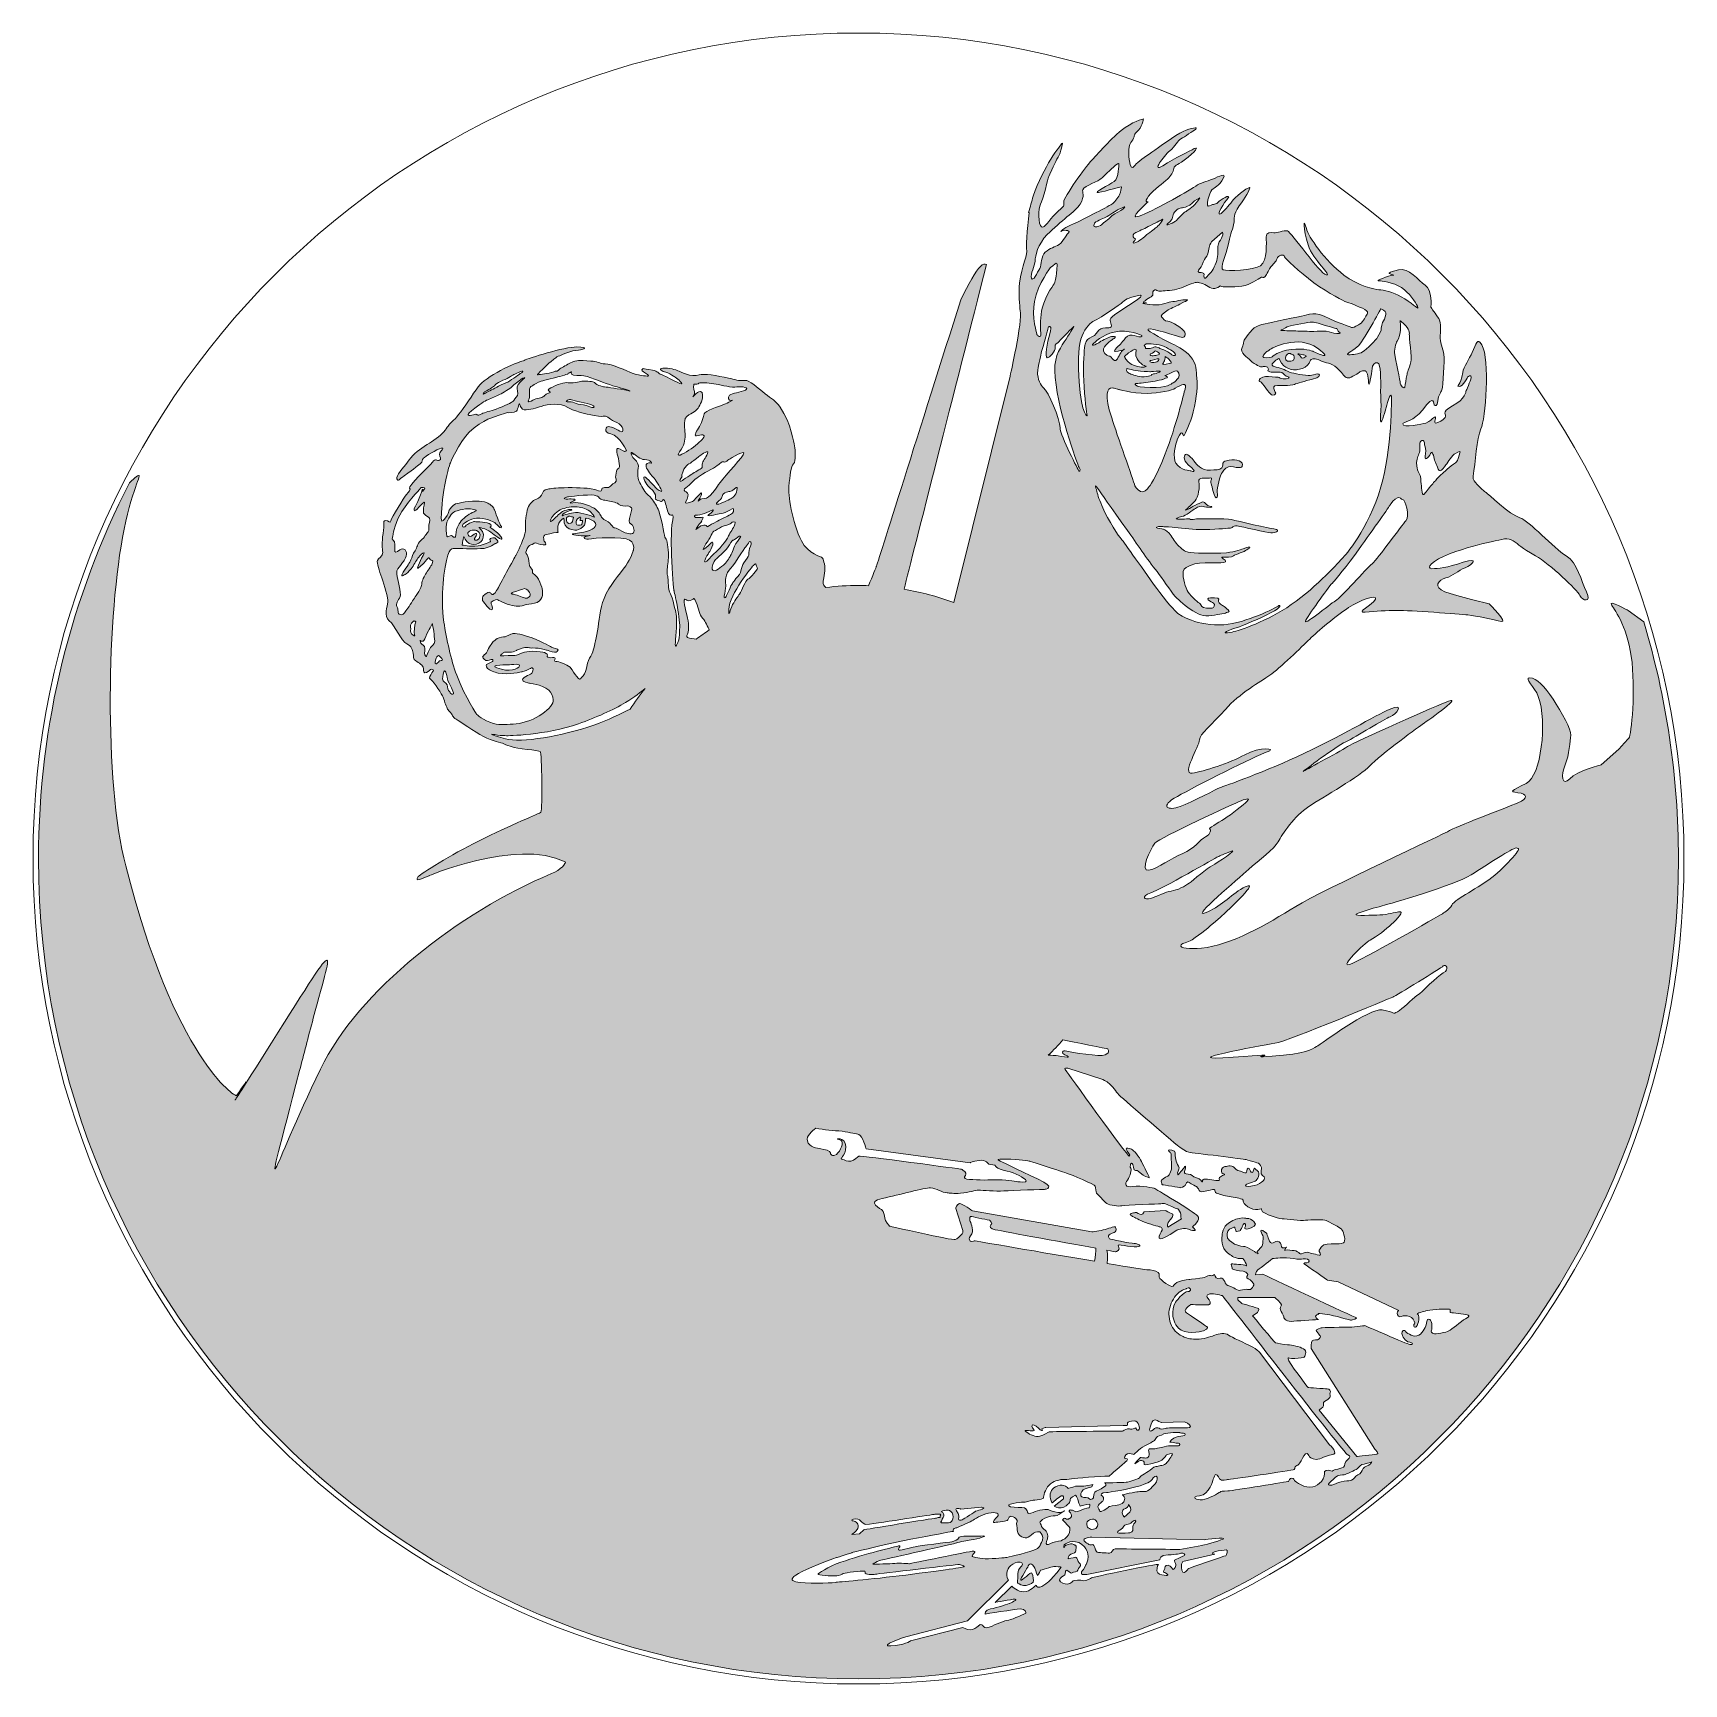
# Model space of a CAD drawing. Header units: inches. Extents: x 50 to 350, y -350 to -50.
import ezdxf

# ---------------------------------------------------------------- set-up
doc = ezdxf.new("R2010")
doc.units = ezdxf.units.IN
doc.header["$MEASUREMENT"] = 0
doc.layers.add('Layer 1', color=7, linetype='Continuous')

msp = doc.modelspace()

# ---------------------------------------------------------------- hatches: boundary and pattern name
at = {"layer": 'Layer 1', "true_color": 0x231f20}
h = msp.add_hatch(color=250, dxfattribs=at)
edge = h.paths.add_edge_path()
edge.add_spline(control_points=[(244.7, -313.44), (244.73, -313.44), (244.76, -313.44), (244.78, -313.45), (244.71, -313.45), (244.68, -313.45), (244.7, -313.44)], knot_values=[0, 0, 0, 0, 1, 1, 1, 2, 2, 2, 2], degree=3, periodic=1)
edge = h.paths.add_edge_path()
edge.add_spline(control_points=[(237.3, -318.62), (237.3, -318.62), (237.47, -318.53), (237.47, -318.53), (237.47, -318.53), (237.41, -318.57), (237.3, -318.62)], knot_values=[0, 0, 0, 0, 1, 1, 1, 2, 2, 2, 2], degree=3, periodic=1)
edge = h.paths.add_edge_path()
edge.add_spline(control_points=[(158.91, -126.34), (158.93, -126.36), (158.95, -126.37), (158.97, -126.4), (159.4, -126.88), (158.61, -126.19), (158.91, -126.34)], knot_values=[0, 0, 0, 0, 1, 1, 1, 2, 2, 2, 2], degree=3, periodic=1)
edge = h.paths.add_edge_path()
edge.add_spline(control_points=[(319.48, -198.09), (318.81, -198.09), (314.43, -201.03), (311.32, -202.96), (308.21, -204.9), (296.68, -208.18), (295.17, -208.6), (293.66, -209.02), (292.31, -209.36), (290.8, -209.94), (289.28, -210.53), (292.48, -210.28), (294.16, -210.28), (295.84, -210.28), (296.77, -209.94), (298.11, -209.69), (299.46, -209.44), (297.78, -211.12), (296.85, -211.96), (295.93, -212.8), (294.16, -214.23), (292.98, -214.82), (291.81, -215.41), (287.35, -219.87), (289.2, -219.28), (291.05, -218.69), (305.6, -210.37), (306.1, -210.03), (306.61, -209.69), (307.45, -209.19), (307.79, -208.51), (308.12, -207.84), (309.47, -207.08), (310.82, -206.24), (312.16, -205.4), (314.35, -204.14), (315.61, -203.05), (316.87, -201.95), (318.38, -200.44), (319.23, -199.43), (320.07, -198.42), (320.15, -198.09), (319.48, -198.09)], knot_values=[0, 0, 0, 0, 1, 1, 1, 2, 2, 2, 3, 3, 3, 4, 4, 4, 5, 5, 5, 6, 6, 6, 7, 7, 7, 8, 8, 8, 9, 9, 9, 10, 10, 10, 11, 11, 11, 12, 12, 12, 13, 13, 13, 14, 14, 14, 14], degree=3, periodic=1)
edge = h.paths.add_edge_path()
edge.add_spline(control_points=[(275.66, -233.58), (273.05, -234), (256.31, -237.03), (268.09, -236.1), (279.86, -235.18), (268.93, -236.36), (275.15, -235.93), (281.38, -235.51), (282.39, -234.59), (283.23, -234.17), (284.07, -233.75), (292.82, -227.1), (295.17, -227.52), (297.53, -227.94), (297.02, -228.36), (297.95, -227.86), (298.87, -227.36), (300.47, -225.59), (301.48, -224.92), (302.49, -224.24), (305.01, -221.47), (306.27, -220.79), (307.53, -220.12), (306.69, -219.11), (306.27, -219.53), (305.85, -219.95), (297.69, -224.92), (297.11, -225.17), (296.52, -225.42), (278.26, -233.16), (275.66, -233.58)], knot_values=[0, 0, 0, 0, 1, 1, 1, 2, 2, 2, 3, 3, 3, 4, 4, 4, 5, 5, 5, 6, 6, 6, 7, 7, 7, 8, 8, 8, 9, 9, 9, 10, 10, 10, 10], degree=3, periodic=1)
edge = h.paths.add_edge_path()
edge.add_spline(control_points=[(260.05, -253.39), (259.59, -253.35), (258.54, -252.5), (258.37, -252.46), (258.2, -252.42), (248.28, -243.84), (247.44, -243.08), (247.04, -242.73), (246.4, -241.67), (245.73, -241.05), (244.99, -240.35), (244.24, -240.1), (244.24, -240.1), (244.24, -240.1), (238.02, -238.08), (238.02, -238.08), (238.02, -238.08), (237.77, -238.15), (237.64, -238.12), (237.31, -238.05), (237.72, -238.58), (237.72, -238.58), (237.72, -238.58), (248.87, -254.14), (249.2, -254.1), (249.54, -254.06), (248.78, -253.18), (248.66, -252.84), (248.53, -252.5), (249.16, -252.59), (249.58, -252.8), (250, -253.01), (251.05, -254.19), (251.43, -255.07), (251.81, -255.95), (253.07, -258.14), (252.82, -258.01), (252.57, -257.89), (251.9, -257.76), (251.18, -257.13), (250.47, -256.5), (250.8, -256.79), (250.34, -256.67), (249.88, -256.54), (250.09, -256.33), (249.84, -255.62), (249.58, -254.9), (249.2, -255.99), (249.46, -256.25), (249.71, -256.5), (249.37, -257.72), (248.87, -258.43), (248.36, -259.15), (248.41, -259.82), (249.88, -259.61), (251.35, -259.4), (253.75, -259.91), (253.75, -259.91), (253.75, -259.91), (260.9, -264.2), (261.61, -264.91), (262.33, -265.62), (260.69, -266.93), (260.69, -266.93), (260.69, -266.93), (261.32, -267.56), (261.15, -267.6), (260.98, -267.64), (260.56, -267.64), (259.97, -267.35), (259.38, -267.06), (257.95, -267.48), (257.95, -267.48), (257.95, -267.48), (255.43, -269.12), (254.88, -269.12), (254.34, -269.12), (254.71, -268.23), (255.01, -267.85), (255.3, -267.48), (255.3, -266.97), (254.8, -266.93), (254.52, -266.91), (252.89, -266.43), (251.67, -265.95), (250.65, -265.54), (250.03, -265.12), (249.67, -264.95), (248.87, -264.57), (250, -264.41), (250.26, -264.32), (250.51, -264.24), (251.1, -264.74), (251.43, -264.66), (251.77, -264.57), (251.9, -264.2), (251.9, -264.2), (251.9, -264.2), (255.77, -263.99), (255.77, -263.99), (255.77, -263.99), (256.56, -264.36), (256.9, -264.49), (257.24, -264.62), (257.28, -265.04), (256.61, -265.67), (255.93, -266.3), (256.19, -266.97), (256.19, -266.97), (256.19, -266.97), (258.67, -265.5), (258.67, -265.5), (258.67, -265.5), (258.5, -264.91), (258.58, -264.66), (258.67, -264.41), (258.04, -263.69), (258.04, -263.69), (258.04, -263.69), (256.65, -263.19), (256.06, -262.85), (255.47, -262.51), (254.8, -262.77), (254.8, -262.77), (254.8, -262.77), (248.41, -262.93), (247.86, -263.1), (247.31, -263.27), (245.63, -263.02), (245.13, -262.68), (244.62, -262.34), (243.44, -260.96), (243.27, -260.79), (243.11, -260.62), (243.11, -259.82), (243.02, -259.53), (242.94, -259.23), (238.69, -257.47), (237.81, -257.17), (237.26, -256.99), (234.81, -256.19), (233.03, -255.61), (231.95, -255.26), (231.12, -254.99), (231.12, -254.99), (231.12, -254.99), (229.06, -254.61), (226.83, -254.61), (224.6, -254.61), (225.61, -254.9), (225.61, -254.9), (225.61, -254.9), (228.89, -256.54), (232.55, -258.22), (236.21, -259.91), (233.81, -260.12), (233.81, -260.12), (233.81, -260.12), (227.97, -260.33), (226.41, -260.41), (224.85, -260.49), (222.63, -260.28), (221.78, -260.28), (221.33, -260.28), (220.09, -260.67), (218.55, -260.82), (217.26, -260.95), (216.51, -260.77), (216.11, -260.75), (215.22, -260.7), (214.17, -259.95), (213.08, -259.86), (211.99, -259.78), (207.44, -261.17), (204.33, -261.76), (201.22, -262.34), (204.16, -263.73), (204.33, -263.9), (204.5, -264.07), (204.79, -264.87), (204.79, -265.37), (204.79, -265.88), (205.64, -266.8), (205.64, -266.8), (205.64, -266.8), (217.07, -269.45), (217.58, -269.24), (217.83, -269.14), (218.58, -268.54), (218.81, -268.21), (219.05, -267.87), (218.93, -267.6), (218.93, -267.6), (218.93, -267.6), (217.66, -263.61), (217.66, -263.61), (217.66, -263.61), (217.87, -262.72), (218.38, -262.72), (218.88, -262.72), (220.69, -264.03), (220.69, -264.03), (220.69, -264.03), (242.39, -267.85), (242.39, -267.85), (242.39, -267.85), (243.95, -267.69), (244.83, -267.39), (245.71, -267.1), (246.77, -266.8), (246.72, -266.97), (246.68, -267.14), (247.23, -267.81), (246.09, -268.11), (244.96, -268.4), (245.63, -269.12), (245.63, -269.12), (245.63, -269.12), (249.5, -269.96), (250.09, -269.96), (250.68, -269.96), (251.81, -270.46), (250.59, -270.59), (249.37, -270.71), (246.72, -269.79), (247.23, -270.46), (247.73, -271.13), (246.72, -271.47), (246.72, -271.47), (246.72, -271.47), (246.14, -271.36), (245.15, -271.19), (245.33, -271.93), (245.26, -272.94), (245.18, -273.57), (249.33, -274.27), (252.4, -274.76), (252.61, -274.75), (252.95, -274.73), (254.07, -274.92), (254.47, -275.21), (254.86, -275.5), (254.52, -275.89), (254.63, -276.1), (254.84, -276.52), (256.77, -278.12), (257.15, -277.69), (257.3, -277.53), (257.71, -277.07), (258.26, -276.86), (259.13, -276.55), (260.22, -276.52), (260.22, -276.52), (260.22, -276.52), (262.16, -276.18), (262.49, -276.18), (262.83, -276.18), (263.46, -275.84), (263.76, -275.76), (264.05, -275.68), (264.34, -276.01), (264.55, -275.63), (264.77, -275.26), (264.72, -276.43), (265.31, -276.31), (265.9, -276.18), (266.19, -276.18), (266.41, -276.6), (266.62, -277.02), (266.66, -277.19), (266.83, -277.4), (266.99, -277.61), (268, -277.86), (268.21, -278.03), (268.42, -278.2), (269.01, -278.49), (269.18, -278.49), (269.35, -278.49), (270.23, -278.24), (270.48, -278.28), (270.74, -278.33), (271.2, -278.45), (271.41, -278.16), (271.62, -277.86), (271.91, -277.53), (271.83, -277.36), (271.75, -277.19), (271.28, -276.56), (270.78, -276.39), (270.27, -276.22), (270.74, -275.68), (270.74, -275.68), (270.74, -275.68), (270.69, -275.13), (269.9, -275), (269.1, -274.88), (267.92, -274.75), (267.92, -274.58), (267.92, -274.41), (267.58, -273.62), (267.83, -273.66), (268.09, -273.7), (270.02, -273.78), (270.44, -273.99), (270.74, -274.14), (270.19, -273.2), (270.19, -273.2), (270.19, -273.2), (269.81, -272.69), (269.81, -272.69), (269.81, -272.69), (269.23, -272.81), (268.45, -272.52), (267.87, -272.31), (267.11, -271.78), (266.7, -271.31), (265.77, -270.24), (266.06, -268.37), (266.14, -267.97), (266.27, -267.39), (266.53, -266.91), (266.93, -266.53), (267.51, -265.98), (268.45, -265.53), (269.16, -265.39), (269.96, -265.23), (270.48, -265.41), (270.48, -265.41), (270.48, -265.41), (270.79, -265.34), (271.21, -265.55), (271.61, -265.75), (272.13, -266.21), (272.12, -266.47), (272.1, -267), (270.72, -267.39), (270.44, -267.35), (269.9, -267.27), (270.4, -266.97), (270.32, -266.51), (270.23, -266.05), (269.9, -266.47), (269.81, -266.68), (269.73, -266.89), (269.39, -267.6), (269.39, -267.6), (269.39, -267.6), (268.63, -267.94), (268.55, -267.64), (268.47, -267.35), (268.34, -266.97), (268.34, -266.97), (268.34, -266.97), (267.42, -267.2), (267.11, -267.69), (266.79, -268.22), (267.08, -269.03), (267.08, -269.03), (267.08, -269.03), (267.58, -269.69), (268.34, -270.07), (269.06, -270.43), (270.05, -270.52), (270.19, -270.5), (270.48, -270.46), (272.63, -271.85), (272.63, -271.85), (272.63, -271.85), (272.46, -271.39), (272.46, -271.39), (272.46, -271.39), (272.91, -270.97), (273.28, -270.48), (273.51, -270.17), (273.45, -269.55), (273.47, -269.45), (273.51, -269.2), (273.6, -268.78), (273.47, -268.53), (273.41, -268.4), (272.95, -267.62), (273.19, -267.55), (273.42, -267.48), (274.19, -268.15), (274.19, -268.15), (274.19, -268.15), (274.35, -268.61), (274.44, -268.95), (274.52, -269.28), (274.82, -269.87), (275.11, -269.87), (275.4, -269.87), (275.7, -269.54), (276.12, -269.54), (276.54, -269.54), (276.88, -270.17), (276.88, -270.55), (276.88, -270.92), (277.76, -270.63), (277.76, -270.63), (277.76, -270.63), (277.17, -271.3), (277.59, -271.18), (278.01, -271.05), (278.77, -271.26), (279.15, -271.26), (279.53, -271.26), (280.12, -271.6), (280.16, -271.76), (280.2, -271.93), (280.62, -271.81), (281.17, -271.6), (281.71, -271.39), (282.01, -271.72), (282.39, -271.76), (282.76, -271.81), (283.27, -271.98), (283.69, -272.1), (284.11, -272.23), (283.94, -271.76), (283.73, -271.43), (283.52, -271.09), (284.15, -270.71), (284.24, -270.42), (284.32, -270.12), (285.88, -270), (286.51, -270), (287.14, -270), (287.56, -270.04), (288.11, -269.83), (288.65, -269.62), (288.15, -267.98), (287.9, -267.52), (287.64, -267.06), (285.37, -266), (284.99, -265.79), (284.61, -265.58), (282.18, -265.62), (281.25, -265.75), (280.33, -265.88), (277.89, -265.5), (276.96, -265.46), (276.04, -265.41), (273.81, -264.53), (273.43, -264.2), (273.05, -263.86), (273.47, -263.48), (272.84, -263.73), (272.56, -263.85), (271.77, -263.8), (271.21, -263.54), (270.51, -263.23), (270.03, -262.66), (269.94, -262.47), (269.77, -262.13), (269.98, -262.01), (269.77, -261.92), (269.56, -261.84), (268.21, -261.5), (267.37, -261.42), (266.53, -261.34), (265.44, -260.91), (265.06, -260.83), (264.68, -260.75), (264.89, -260.24), (264.64, -260.16), (264.39, -260.07), (263.5, -260.37), (262.7, -260.54), (261.91, -260.7), (261.95, -260.33), (261.86, -260.16), (261.78, -259.99), (261.4, -259.61), (261.4, -259.61), (261.4, -259.61), (260.52, -259.19), (260.1, -258.85), (259.68, -258.52), (259.51, -259.15), (259.38, -259.4), (259.26, -259.65), (258.46, -259.82), (258.46, -259.82), (258.46, -259.82), (255.43, -259.32), (255.22, -259.27), (255.01, -259.23), (255.18, -258.9), (255.01, -258.64), (254.84, -258.39), (255.77, -257.97), (256.19, -257.72), (256.61, -257.47), (256.61, -257), (256.82, -256.63), (257.03, -256.25), (256.77, -254.82), (256.82, -254.14), (256.86, -253.47), (256.77, -253.51), (256.56, -253.35), (256.35, -253.18), (256.06, -252.76), (256.94, -252.97), (257.83, -253.18), (257.53, -253.72), (257.53, -253.98), (257.53, -254.23), (257.91, -255.78), (258.12, -255.91), (258.33, -256.04), (258.29, -256.33), (258.08, -256.79), (257.87, -257.26), (258.08, -257.47), (258.08, -257.47), (258.08, -257.47), (258.41, -257.17), (259.09, -256.25), (259.76, -255.32), (259.3, -256.54), (259.26, -256.88), (259.21, -257.21), (259.3, -257.34), (259.93, -257.34), (260.56, -257.34), (260.64, -257.8), (261.44, -258.01), (262.24, -258.22), (262.28, -258.69), (262.45, -258.77), (262.62, -258.85), (262.37, -258.6), (262.62, -258.35), (262.87, -258.1), (264.6, -258.48), (265.23, -258.52), (265.86, -258.56), (265.44, -258.31), (265.52, -258.1), (265.61, -257.89), (265.94, -257.72), (266.15, -257.63), (266.36, -257.55), (266.87, -257.42), (266.24, -257.3), (265.86, -257.22), (265.84, -256.56), (266.15, -256.2), (266.36, -255.95), (266.82, -255.98), (267.08, -255.91), (267.33, -255.84), (267.79, -255.86), (268.02, -255.96), (268.35, -256.11), (268.43, -256.42), (268.63, -256.54), (268.97, -256.75), (269.77, -256.96), (270.23, -257.09), (270.69, -257.21), (270.4, -256.92), (270.65, -256.46), (270.9, -255.99), (271.07, -256.54), (271.24, -256.79), (271.41, -257.05), (271.62, -257.3), (271.79, -256.63), (271.96, -255.95), (271.83, -256.37), (272.5, -256.75), (273.18, -257.13), (272.46, -258.52), (272.08, -258.64), (271.7, -258.77), (269.77, -259.27), (270.44, -259.53), (270.8, -259.66), (271.74, -259.55), (272.44, -259.27), (273.08, -259.01), (273.48, -258.6), (273.6, -258.52), (273.85, -258.35), (273.89, -257.89), (273.43, -257.59), (272.97, -257.3), (273.18, -256.71), (273.26, -256.42), (273.34, -256.12), (272.76, -255.41), (272.76, -255.41), (272.76, -255.41), (272.18, -255.23), (271.66, -255.08), (270.98, -254.88), (270.32, -254.69), (270.32, -254.69), (270.32, -254.69), (260.52, -253.43), (260.05, -253.39)], knot_values=[0, 0, 0, 0, 1, 1, 1, 2, 2, 2, 3, 3, 3, 4, 4, 4, 5, 5, 5, 6, 6, 6, 7, 7, 7, 8, 8, 8, 9, 9, 9, 10, 10, 10, 11, 11, 11, 12, 12, 12, 13, 13, 13, 14, 14, 14, 15, 15, 15, 16, 16, 16, 17, 17, 17, 18, 18, 18, 19, 19, 19, 20, 20, 20, 21, 21, 21, 22, 22, 22, 23, 23, 23, 24, 24, 24, 25, 25, 25, 26, 26, 26, 27, 27, 27, 28, 28, 28, 29, 29, 29, 30, 30, 30, 31, 31, 31, 32, 32, 32, 33, 33, 33, 34, 34, 34, 35, 35, 35, 36, 36, 36, 37, 37, 37, 38, 38, 38, 39, 39, 39, 40, 40, 40, 41, 41, 41, 42, 42, 42, 43, 43, 43, 44, 44, 44, 45, 45, 45, 46, 46, 46, 47, 47, 47, 48, 48, 48, 49, 49, 49, 50, 50, 50, 51, 51, 51, 52, 52, 52, 53, 53, 53, 54, 54, 54, 55, 55, 55, 56, 56, 56, 57, 57, 57, 58, 58, 58, 59, 59, 59, 60, 60, 60, 61, 61, 61, 62, 62, 62, 63, 63, 63, 64, 64, 64, 65, 65, 65, 66, 66, 66, 67, 67, 67, 68, 68, 68, 69, 69, 69, 70, 70, 70, 71, 71, 71, 72, 72, 72, 73, 73, 73, 74, 74, 74, 75, 75, 75, 76, 76, 76, 77, 77, 77, 78, 78, 78, 79, 79, 79, 80, 80, 80, 81, 81, 81, 82, 82, 82, 83, 83, 83, 84, 84, 84, 85, 85, 85, 86, 86, 86, 87, 87, 87, 88, 88, 88, 89, 89, 89, 90, 90, 90, 91, 91, 91, 92, 92, 92, 93, 93, 93, 94, 94, 94, 95, 95, 95, 96, 96, 96, 97, 97, 97, 98, 98, 98, 99, 99, 99, 100, 100, 100, 101, 101, 101, 102, 102, 102, 103, 103, 103, 104, 104, 104, 105, 105, 105, 106, 106, 106, 107, 107, 107, 108, 108, 108, 109, 109, 109, 110, 110, 110, 111, 111, 111, 112, 112, 112, 113, 113, 113, 114, 114, 114, 115, 115, 115, 116, 116, 116, 117, 117, 117, 118, 118, 118, 119, 119, 119, 120, 120, 120, 121, 121, 121, 122, 122, 122, 123, 123, 123, 124, 124, 124, 125, 125, 125, 126, 126, 126, 127, 127, 127, 128, 128, 128, 129, 129, 129, 130, 130, 130, 131, 131, 131, 132, 132, 132, 133, 133, 133, 134, 134, 134, 135, 135, 135, 136, 136, 136, 137, 137, 137, 138, 138, 138, 139, 139, 139, 140, 140, 140, 141, 141, 141, 142, 142, 142, 143, 143, 143, 144, 144, 144, 145, 145, 145, 146, 146, 146, 147, 147, 147, 148, 148, 148, 149, 149, 149, 150, 150, 150, 151, 151, 151, 152, 152, 152, 153, 153, 153, 154, 154, 154, 155, 155, 155, 156, 156, 156, 157, 157, 157, 158, 158, 158, 159, 159, 159, 160, 160, 160, 161, 161, 161, 162, 162, 162, 163, 163, 163, 164, 164, 164, 165, 165, 165, 166, 166, 166, 167, 167, 167, 168, 168, 168, 169, 169, 169, 170, 170, 170, 171, 171, 171, 172, 172, 172, 173, 173, 173, 174, 174, 174, 175, 175, 175, 176, 176, 176, 177, 177, 177, 178, 178, 178, 179, 179, 179, 180, 180, 180, 181, 181, 181, 182, 182, 182, 183, 183, 183, 184, 184, 184, 185, 185, 185, 186, 186, 186, 187, 187, 187, 188, 188, 188, 189, 189, 189, 190, 190, 190, 191, 191, 191, 192, 192, 192, 193, 193, 193, 194, 194, 194, 195, 195, 195, 196, 196, 196, 197, 197, 197, 198, 198, 198, 199, 199, 199, 200, 200, 200, 201, 201, 201, 201], degree=3, periodic=1)
edge = h.paths.add_edge_path()
edge.add_spline(control_points=[(260.1, -204.48), (260.77, -203.97), (263.46, -201.7), (264.3, -201.28), (265.14, -200.86), (269.1, -198.17), (267.75, -198.67), (266.41, -199.18), (265.65, -199.52), (265.31, -199.68), (264.98, -199.85), (255.05, -205.57), (253.12, -206.24), (251.18, -206.92), (251.94, -207.59), (253.12, -207.25), (254.29, -206.92), (255.81, -205.99), (256.82, -205.91), (257.83, -205.82), (259.42, -204.98), (260.1, -204.48)], knot_values=[0, 0, 0, 0, 1, 1, 1, 2, 2, 2, 3, 3, 3, 4, 4, 4, 5, 5, 5, 6, 6, 6, 7, 7, 7, 7], degree=3, periodic=1)
edge = h.paths.add_edge_path()
edge.add_spline(control_points=[(269.52, -189.51), (268.42, -189.93), (254.71, -196.23), (253.87, -197.24), (253.03, -198.25), (251.01, -202.46), (252.78, -202.12), (254.55, -201.79), (256.73, -199.94), (258.92, -199.09), (261.11, -198.25), (262.03, -196.57), (263.04, -196.07), (264.05, -195.56), (264.13, -194.64), (263.8, -194.64), (263.46, -194.64), (265.23, -193.54), (266.49, -192.79), (267.75, -192.03), (270.02, -190.18), (270.61, -189.59), (271.2, -189), (270.61, -189.09), (269.52, -189.51)], knot_values=[0, 0, 0, 0, 1, 1, 1, 2, 2, 2, 3, 3, 3, 4, 4, 4, 5, 5, 5, 6, 6, 6, 7, 7, 7, 8, 8, 8, 8], degree=3, periodic=1)
edge = h.paths.add_edge_path()
edge.add_spline(control_points=[(276.75, -104.05), (277, -104.09), (278.52, -104.09), (279.44, -104.13), (280.37, -104.18), (281.84, -104.22), (282.72, -104.22), (283.61, -104.22), (284.11, -104.09), (284.99, -104.18), (285.88, -104.26), (286.09, -104.6), (286.93, -104.6), (287.77, -104.6), (287.6, -104.51), (287.35, -104.34), (287.1, -104.18), (286.93, -103.71), (286.93, -103.71), (286.93, -103.71), (285.71, -103.46), (284.26, -102.96), (283.29, -102.62), (282.41, -102.45), (282.05, -102.54), (281.17, -102.75), (278.05, -103.21), (277.89, -103.42), (277.72, -103.63), (276.5, -104.01), (276.75, -104.05)], knot_values=[0, 0, 0, 0, 1, 1, 1, 2, 2, 2, 3, 3, 3, 4, 4, 4, 5, 5, 5, 6, 6, 6, 7, 7, 7, 8, 8, 8, 9, 9, 9, 10, 10, 10, 10], degree=3, periodic=1)
edge = h.paths.add_edge_path()
edge.add_spline(control_points=[(279.9, -108.38), (280.37, -108.68), (280.41, -109.06), (280.7, -109.06), (281, -109.06), (281.33, -108.72), (281.33, -108.72), (281.33, -108.72), (281.29, -108.51), (281.08, -108.51), (280.87, -108.51), (279.44, -108.09), (279.9, -108.38)], knot_values=[0, 0, 0, 0, 1, 1, 1, 2, 2, 2, 3, 3, 3, 4, 4, 4, 4], degree=3, periodic=1)
edge = h.paths.add_edge_path()
edge.add_spline(control_points=[(277.97, -109.6), (278.31, -109.71), (278.8, -109.64), (279.02, -109.43), (279.3, -109.16), (279.17, -108.51), (278.98, -108.47), (278.64, -108.38), (278.52, -108.26), (278.52, -108.26), (278.52, -108.26), (278.22, -108.16), (277.95, -108.35), (277.58, -108.61), (277.39, -109.41), (277.97, -109.6)], knot_values=[0, 0, 0, 0, 1, 1, 1, 2, 2, 2, 3, 3, 3, 4, 4, 4, 5, 5, 5, 5], degree=3, periodic=1)
edge = h.paths.add_edge_path()
edge.add_spline(control_points=[(278.6, -107.49), (281.04, -107.2), (282.55, -107.84), (282.55, -107.84), (282.55, -107.84), (286.89, -109.85), (283.4, -107.29), (279.9, -104.72), (275.07, -107.2), (274.61, -107.63), (274.14, -108.05), (274.27, -107.75), (274.06, -108), (273.85, -108.26), (273.18, -108.84), (273.68, -108.97), (274.38, -109.15), (275.15, -108.84), (275.15, -108.84), (275.15, -108.84), (276.34, -107.75), (278.6, -107.49)], knot_values=[0, 0, 0, 0, 1, 1, 1, 2, 2, 2, 3, 3, 3, 4, 4, 4, 5, 5, 5, 6, 6, 6, 7, 7, 7, 7], degree=3, periodic=1)
edge = h.paths.add_edge_path()
edge.add_spline(control_points=[(258.12, -155.57), (258.26, -155.64), (261.67, -157.89), (266.4, -157.53), (270.42, -157.22), (275.91, -154.4), (276.25, -154.14), (276.69, -153.79), (277.02, -154.26), (274.89, -155.39), (273.33, -156.22), (269.35, -157.88), (268.89, -158.01), (267.79, -158.3), (264.98, -159.44), (267.88, -158.85), (269.26, -158.57), (274.27, -156.9), (278.64, -153.87), (283.41, -150.57), (287.52, -145.87), (287.94, -145.43), (288.37, -144.98), (292.66, -140.25), (294.94, -132.49), (296.89, -125.87), (296.91, -116.02), (296.81, -115.87), (296.6, -115.53), (296.18, -116.88), (295.89, -118.05), (295.77, -118.51), (295.09, -120.96), (294.91, -120.67), (294.76, -120.42), (294.92, -119.12), (294.95, -117.89), (294.97, -116.79), (294.86, -115.78), (294.88, -115.11), (294.92, -112.8), (294.92, -110.19), (294.33, -109.94), (293.74, -109.69), (293.37, -110.46), (293.32, -110.99), (293.24, -111.96), (292.77, -114.69), (292.69, -113.56), (292.61, -112.42), (292.56, -111.28), (291.81, -111.37), (291.05, -111.45), (291.22, -111.58), (290.21, -112.17), (289.2, -112.76), (288.74, -112.92), (288.23, -112.29), (287.99, -111.99), (287.24, -110.97), (286.13, -110.29), (285.62, -109.98), (285.2, -110.02), (284.68, -109.84), (283.96, -109.59), (283.18, -109.17), (282.97, -109.18), (282.3, -109.22), (282.09, -109.39), (282.09, -109.56), (282.09, -109.61), (281.8, -110.25), (281.15, -110.69), (280.58, -111.06), (279.71, -111.26), (279.03, -111.2), (278.52, -111.15), (277.68, -110.84), (277.27, -110.47), (276.59, -109.87), (276.46, -109.14), (276.46, -109.14), (276.46, -109.14), (276.17, -109.22), (275.85, -109.46), (275.56, -109.68), (275.24, -110.06), (275.24, -110.06), (275.24, -110.06), (274.86, -110.57), (275.87, -110.7), (276.88, -110.82), (277.93, -111.49), (278.43, -111.66), (278.94, -111.83), (281.25, -112.34), (282.09, -112.21), (282.93, -112.08), (283.4, -111.87), (283.65, -112), (283.9, -112.13), (283.82, -112.63), (282.51, -112.92), (281.21, -113.22), (279.57, -113.68), (279.23, -113.85), (278.9, -114.02), (278.14, -114.02), (277.34, -114.06), (276.54, -114.1), (275.53, -113.89), (275.45, -114.27), (275.36, -114.65), (275.78, -115.28), (275.83, -115.45), (275.87, -115.62), (275.36, -115.91), (275.03, -115.74), (274.69, -115.57), (273.43, -113.47), (272.92, -113.3), (272.42, -113.13), (273.34, -112.42), (273.93, -112.42), (274.52, -112.42), (275.83, -112.5), (276.25, -112.55), (276.67, -112.59), (276.46, -112.8), (277.17, -112.84), (277.89, -112.88), (278.64, -112.55), (278.1, -112.46), (277.55, -112.38), (277.21, -111.83), (276.92, -111.7), (276.62, -111.58), (275.99, -111.62), (275.32, -111.62), (274.87, -111.62), (274.48, -111.52), (274.38, -111.36), (274.33, -111.28), (274.56, -111.18), (274.48, -111.07), (274.35, -110.91), (274.44, -110.72), (274.14, -110.64), (273.42, -110.43), (273.39, -110.94), (272.53, -110.4), (272.23, -110.21), (271.66, -109.99), (271.16, -109.43), (270.78, -109.01), (269.18, -108.05), (269.69, -107.16), (270.19, -106.28), (269.81, -106.15), (270.19, -105.61), (270.57, -105.06), (271.16, -104.39), (271.28, -104.22), (271.41, -104.05), (271.75, -103.59), (272.29, -103.38), (272.84, -103.17), (272.88, -103.04), (273.89, -102.83), (274.9, -102.62), (280.03, -101.53), (281.04, -101.32), (281.51, -101.22), (282.35, -100.91), (283.12, -101.03), (284.01, -101.16), (284.77, -101.54), (284.99, -101.65), (285.41, -101.86), (288.95, -103.34), (289.24, -103.34), (289.37, -103.34), (289.49, -103.55), (289.78, -103.51), (290.13, -103.45), (290.66, -103.13), (290.75, -103.08), (290.83, -103.05), (291.23, -102.84), (291.58, -102.42), (292.05, -101.84), (292.48, -100.99), (292.48, -100.9), (292.48, -100.84), (292.59, -100.57), (292.01, -100.25), (290.94, -99.67), (288.84, -98.89), (288.57, -98.84), (288.36, -98.79), (285.45, -97.34), (282.76, -95.39), (280.01, -93.4), (277.49, -90.91), (277.42, -90.64), (277.3, -90.09), (276.2, -90.38), (276.08, -90.97), (276.01, -91.31), (275.64, -91.69), (274.92, -92.51), (274.64, -92.84), (274.21, -93.86), (273.88, -94.24), (273.58, -94.59), (273.35, -94.32), (273.22, -94.38), (272.55, -94.67), (271.28, -95.77), (269.64, -95.98), (268, -96.19), (265.94, -96.19), (265.82, -95.98), (265.69, -95.77), (265.69, -96.19), (264.77, -96.4), (263.84, -96.61), (263.21, -95.64), (262.28, -95.47), (261.36, -95.3), (261.82, -95.13), (260.48, -95.6), (259.13, -96.06), (258.25, -96.61), (256.98, -96.73), (255.72, -96.86), (254.8, -96.94), (254.42, -96.86), (254.04, -96.78), (253.96, -96.48), (253.58, -96.86), (253.2, -97.24), (253.87, -97.57), (253.2, -97.91), (252.53, -98.25), (251.22, -99.13), (252.06, -99.05), (252.91, -98.96), (251.69, -99.13), (251.69, -99.13), (251.69, -99.13), (253.79, -99.68), (255.18, -99.26), (256.56, -98.84), (257.07, -98.84), (258.16, -98.63), (259.26, -98.42), (260.1, -98.37), (259.68, -98.63), (259.26, -98.88), (259.26, -98.79), (258.41, -99.26), (257.57, -99.72), (256.65, -100.06), (256.02, -100.48), (255.39, -100.9), (254.8, -101.53), (255.09, -101.65), (255.39, -101.78), (255.55, -102.41), (256.19, -102.37), (256.82, -102.33), (259.13, -103.8), (259.3, -104.34), (259.47, -104.89), (259.3, -104.93), (259.17, -105.23), (259.05, -105.52), (258.16, -105.14), (258.16, -105.14), (258.16, -105.14), (253.12, -103.53), (252.61, -103.8), (252.11, -104.07), (256.4, -106.15), (257.41, -106.66), (258.57, -107.24), (260.33, -108.31), (261.01, -109.81), (261.51, -110.91), (261.42, -112.82), (261.53, -113.13), (261.66, -113.55), (261.47, -116.27), (260.83, -118.81), (260.3, -120.93), (259.32, -122.95), (259.17, -123.14), (258.84, -123.56), (259, -121.46), (257.99, -123.73), (257.56, -124.71), (257.05, -127.14), (257.67, -128.16), (258.49, -129.53), (260.35, -129.54), (260.35, -129.54), (260.35, -129.54), (262.03, -130.21), (259.93, -128.44), (258.94, -127.61), (259.08, -126.46), (259.59, -126.54), (260.16, -126.63), (261.19, -128.02), (261.19, -128.02), (261.19, -128.02), (262.29, -129.68), (263.97, -129.45), (264.71, -129.35), (265.68, -129.44), (266.02, -129.04), (266.34, -128.65), (266.04, -128.22), (266.38, -127.91), (266.59, -127.72), (267.1, -127.68), (267.33, -127.63), (268.63, -127.3), (270.12, -127.92), (269.74, -128.7), (269.69, -128.79), (269.62, -128.99), (269.06, -128.97), (268.59, -128.95), (267.68, -128.7), (267.22, -128.82), (266.48, -129.02), (266.1, -129.8), (265.98, -130.04), (265.47, -131.09), (265.06, -133.24), (265.23, -133.74), (265.32, -134.01), (265.12, -134.82), (264.81, -134.27), (264.52, -133.77), (264.13, -131.92), (264.05, -131.72), (263.88, -131.3), (264.55, -130.71), (263.8, -130.88), (263.04, -131.05), (261.66, -130.55), (261.86, -131.55), (262.03, -132.4), (261.78, -134.39), (261.16, -135.03), (260.81, -135.4), (260.46, -135.72), (260.22, -135.96), (259.59, -136.57), (258.93, -137), (259.89, -136.54), (260.1, -136.44), (260.76, -136), (261.11, -135.84), (262.37, -135.26), (262.65, -135), (262.98, -135.42), (263.32, -135.84), (263.69, -135.96), (264.05, -136.01), (264.24, -136.04), (264.28, -136.19), (263.91, -136.2), (263.57, -136.21), (262.84, -136.09), (262.68, -136.04), (262.34, -135.93), (261.7, -136.07), (261.22, -136.38), (260.74, -136.68), (259.45, -137.72), (258.78, -137.86), (258.11, -138), (257.32, -138.37), (257.97, -138.34), (258.61, -138.31), (259.12, -138.4), (259.62, -138.28), (260.13, -138.17), (260.18, -138.4), (260.52, -138.42), (260.85, -138.45), (261.36, -138.28), (261.75, -138.28), (262.14, -138.28), (266.63, -138.2), (267.78, -138.42), (268.93, -138.65), (274.79, -140.11), (275.46, -140.11), (275.81, -140.11), (276.28, -140.31), (276.14, -140.51), (276, -140.69), (275.26, -140.86), (274.93, -140.83), (274.25, -140.78), (269.71, -139.69), (268.79, -139.57), (267.86, -139.46), (268.2, -139.99), (267.33, -139.99), (266.92, -139.99), (264.62, -140.27), (261.98, -140.22), (260.31, -140.19), (258.29, -139.94), (256.98, -139.81), (255.96, -139.71), (255.46, -139.72), (255.3, -139.69), (254.96, -139.6), (254.01, -139.74), (254.1, -139.88), (254.19, -140.01), (255.3, -140.13), (255.3, -140.13), (255.3, -140.13), (255.9, -140.29), (256.44, -140.9), (256.97, -141.51), (257.37, -142.32), (257.99, -143.02), (258.6, -143.69), (259.45, -144.27), (259.9, -144.34), (260.77, -144.48), (264.24, -144.66), (266.88, -144.43), (268.5, -144.29), (269.68, -143.79), (270.11, -143.64), (270.67, -143.44), (271.11, -143.38), (271.1, -143.5), (271.1, -143.61), (270.65, -143.89), (270.33, -144.06), (269.69, -144.4), (268.12, -144.87), (268.03, -145.07), (267.95, -145.26), (266.66, -145.26), (266.12, -145.24), (265.59, -145.21), (266.91, -145.74), (266.69, -146.11), (266.46, -146.47), (261.86, -145.99), (260.43, -146.69), (259.92, -146.95), (259.12, -147.15), (259, -147.83), (258.81, -149.04), (259.56, -150.97), (259.73, -151.32), (260.01, -151.91), (261.64, -153.51), (261.84, -153.54), (262.03, -153.56), (262.12, -153.82), (262.37, -154.18), (262.62, -154.54), (263.85, -154.54), (264.25, -154.52), (264.64, -154.49), (264.84, -153.82), (264.53, -153.59), (264.22, -153.37), (262.17, -152.53), (264.72, -152.61), (265.79, -152.65), (265.37, -153.03), (265.41, -153.31), (265.46, -153.69), (266.04, -153.96), (266.12, -154.01), (266.27, -154.1), (267.83, -155.11), (267.19, -155.22), (266.55, -155.33), (266.94, -155.5), (266.04, -155.55), (265.14, -155.61), (263.24, -156.23), (262.23, -155.72), (261.92, -155.57), (260.16, -155.07), (257.57, -152.38), (256.63, -151.4), (255.25, -149.08), (254.26, -147.87), (252.38, -145.59), (250.55, -142.68), (248.87, -140.37), (242.41, -131.48), (242.82, -131.35), (243.31, -133.32), (243.45, -133.92), (243.85, -135.06), (244.38, -136.3), (245.3, -138.45), (247.42, -141.64), (247.73, -141.94), (248.26, -142.44), (251.88, -147.83), (254.73, -151.64), (256.47, -153.97), (258.02, -155.52), (258.12, -155.57)], knot_values=[0, 0, 0, 0, 1, 1, 1, 2, 2, 2, 3, 3, 3, 4, 4, 4, 5, 5, 5, 6, 6, 6, 7, 7, 7, 8, 8, 8, 9, 9, 9, 10, 10, 10, 11, 11, 11, 12, 12, 12, 13, 13, 13, 14, 14, 14, 15, 15, 15, 16, 16, 16, 17, 17, 17, 18, 18, 18, 19, 19, 19, 20, 20, 20, 21, 21, 21, 22, 22, 22, 23, 23, 23, 24, 24, 24, 25, 25, 25, 26, 26, 26, 27, 27, 27, 28, 28, 28, 29, 29, 29, 30, 30, 30, 31, 31, 31, 32, 32, 32, 33, 33, 33, 34, 34, 34, 35, 35, 35, 36, 36, 36, 37, 37, 37, 38, 38, 38, 39, 39, 39, 40, 40, 40, 41, 41, 41, 42, 42, 42, 43, 43, 43, 44, 44, 44, 45, 45, 45, 46, 46, 46, 47, 47, 47, 48, 48, 48, 49, 49, 49, 50, 50, 50, 51, 51, 51, 52, 52, 52, 53, 53, 53, 54, 54, 54, 55, 55, 55, 56, 56, 56, 57, 57, 57, 58, 58, 58, 59, 59, 59, 60, 60, 60, 61, 61, 61, 62, 62, 62, 63, 63, 63, 64, 64, 64, 65, 65, 65, 66, 66, 66, 67, 67, 67, 68, 68, 68, 69, 69, 69, 70, 70, 70, 71, 71, 71, 72, 72, 72, 73, 73, 73, 74, 74, 74, 75, 75, 75, 76, 76, 76, 77, 77, 77, 78, 78, 78, 79, 79, 79, 80, 80, 80, 81, 81, 81, 82, 82, 82, 83, 83, 83, 84, 84, 84, 85, 85, 85, 86, 86, 86, 87, 87, 87, 88, 88, 88, 89, 89, 89, 90, 90, 90, 91, 91, 91, 92, 92, 92, 93, 93, 93, 94, 94, 94, 95, 95, 95, 96, 96, 96, 97, 97, 97, 98, 98, 98, 99, 99, 99, 100, 100, 100, 101, 101, 101, 102, 102, 102, 103, 103, 103, 104, 104, 104, 105, 105, 105, 106, 106, 106, 107, 107, 107, 108, 108, 108, 109, 109, 109, 110, 110, 110, 111, 111, 111, 112, 112, 112, 113, 113, 113, 114, 114, 114, 115, 115, 115, 116, 116, 116, 117, 117, 117, 118, 118, 118, 119, 119, 119, 120, 120, 120, 121, 121, 121, 122, 122, 122, 123, 123, 123, 124, 124, 124, 125, 125, 125, 126, 126, 126, 127, 127, 127, 128, 128, 128, 129, 129, 129, 130, 130, 130, 131, 131, 131, 132, 132, 132, 133, 133, 133, 134, 134, 134, 135, 135, 135, 136, 136, 136, 137, 137, 137, 138, 138, 138, 139, 139, 139, 140, 140, 140, 141, 141, 141, 142, 142, 142, 143, 143, 143, 144, 144, 144, 145, 145, 145, 146, 146, 146, 147, 147, 147, 148, 148, 148, 149, 149, 149, 150, 150, 150, 151, 151, 151, 152, 152, 152, 153, 153, 153, 154, 154, 154, 155, 155, 155, 156, 156, 156, 157, 157, 157, 158, 158, 158, 159, 159, 159, 160, 160, 160, 161, 161, 161, 162, 162, 162, 163, 163, 163, 164, 164, 164, 165, 165, 165, 166, 166, 166, 167, 167, 167, 168, 168, 168, 169, 169, 169, 170, 170, 170, 171, 171, 171, 172, 172, 172, 173, 173, 173, 174, 174, 174, 174], degree=3, periodic=1)
edge = h.paths.add_edge_path()
edge.add_spline(control_points=[(286.68, -153.17), (287.77, -152.5), (292.23, -147.37), (293.32, -146.44), (294.41, -145.52), (298.7, -139.46), (299.46, -138.62), (300.22, -137.78), (299.38, -134.75), (298.87, -134.75), (298.65, -134.75), (298.34, -134.28), (297.92, -134.44), (297.38, -134.65), (296.72, -135.53), (296.6, -135.76), (296.51, -135.94), (293.71, -139.91), (290.87, -143.89), (288.9, -146.65), (286.5, -149.63), (286.26, -149.81), (285.67, -150.23), (282.13, -155.27), (281.29, -156.7), (280.45, -158.13), (285.58, -153.84), (286.68, -153.17)], knot_values=[0, 0, 0, 0, 1, 1, 1, 2, 2, 2, 3, 3, 3, 4, 4, 4, 5, 5, 5, 6, 6, 6, 7, 7, 7, 8, 8, 8, 9, 9, 9, 9], degree=3, periodic=1)
edge = h.paths.add_edge_path()
edge.add_spline(control_points=[(299.25, -114.35), (299.33, -113.81), (299.54, -112.8), (299.63, -112.21), (299.71, -111.62), (300.01, -111.12), (300.39, -109.77), (300.57, -109.1), (300.05, -105.14), (300.09, -104.72), (300.1, -104.59), (300.14, -104.15), (299.9, -103.79), (299.4, -103.05), (298.41, -102.24), (298.41, -102.24), (298.41, -102.24), (298.58, -103.55), (298.49, -103.97), (298.41, -104.39), (298.24, -105.61), (297.9, -105.98), (297.57, -106.36), (297.32, -107.71), (297.44, -108.42), (297.57, -109.14), (298.45, -113.47), (298.45, -113.64), (298.45, -113.81), (299.17, -114.9), (299.25, -114.35)], knot_values=[0, 0, 0, 0, 1, 1, 1, 2, 2, 2, 3, 3, 3, 4, 4, 4, 5, 5, 5, 6, 6, 6, 7, 7, 7, 8, 8, 8, 9, 9, 9, 10, 10, 10, 10], degree=3, periodic=1)
edge = h.paths.add_edge_path()
edge.add_spline(control_points=[(294.92, -100.1), (294.92, -100.1), (291.64, -106.24), (290.63, -107.04), (289.62, -107.84), (288.32, -108.47), (289.03, -108.47), (289.75, -108.47), (290.92, -108.34), (291.6, -107.96), (292.27, -107.58), (294.2, -105.48), (294.2, -105.48), (294.2, -105.48), (294.92, -104.26), (294.96, -103.97), (295, -103.67), (295.09, -102.54), (295.38, -102.28), (295.68, -102.03), (295.84, -101.15), (295.84, -100.85), (295.84, -100.56), (294.92, -100.1), (294.92, -100.1)], knot_values=[0, 0, 0, 0, 1, 1, 1, 2, 2, 2, 3, 3, 3, 4, 4, 4, 5, 5, 5, 6, 6, 6, 7, 7, 7, 8, 8, 8, 8], degree=3, periodic=1)
edge = h.paths.add_edge_path()
edge.add_spline(control_points=[(266.11, -86.98), (266.28, -86.6), (266.15, -86.18), (266.15, -86.18), (266.15, -86.18), (264.18, -87.86), (264.18, -87.86), (264.18, -87.86), (263.84, -88.28), (263.71, -88.99), (263.59, -89.71), (263.38, -90.64), (263.08, -90.85), (262.79, -91.06), (262.49, -92.15), (262.24, -92.49), (261.99, -92.82), (261.44, -93.41), (261.91, -93.49), (262.37, -93.58), (262.83, -93.54), (262.79, -93.87), (262.75, -94.21), (262.79, -94.71), (263.04, -94.55), (263.29, -94.38), (263.34, -94.17), (263.84, -93.71), (264.34, -93.24), (265.02, -91.9), (265.19, -90.97), (265.35, -90.05), (265.23, -88.78), (265.4, -88.32), (265.56, -87.86), (265.94, -87.35), (266.11, -86.98)], knot_values=[0, 0, 0, 0, 1, 1, 1, 2, 2, 2, 3, 3, 3, 4, 4, 4, 5, 5, 5, 6, 6, 6, 7, 7, 7, 8, 8, 8, 9, 9, 9, 10, 10, 10, 11, 11, 11, 12, 12, 12, 12], degree=3, periodic=1)
edge = h.paths.add_edge_path()
edge.add_spline(control_points=[(261.06, -80.5), (261.06, -80.5), (260.43, -81.26), (259.68, -81.55), (258.92, -81.85), (258.37, -81.68), (257.87, -82.1), (257.36, -82.52), (257.41, -82.6), (257.2, -83.02), (256.98, -83.44), (257.15, -83.61), (256.82, -84.03), (256.48, -84.45), (255.64, -85), (256.23, -84.83), (256.82, -84.66), (257.24, -84.5), (257.62, -84.2), (257.99, -83.91), (258.96, -82.73), (259.34, -82.52), (259.72, -82.31), (260.9, -81.43), (261.11, -81.17), (261.32, -80.92), (262.03, -79.95), (262.03, -79.95), (262.03, -79.95), (261.06, -80.5), (261.06, -80.5)], knot_values=[0, 0, 0, 0, 1, 1, 1, 2, 2, 2, 3, 3, 3, 4, 4, 4, 5, 5, 5, 6, 6, 6, 7, 7, 7, 8, 8, 8, 9, 9, 9, 10, 10, 10, 10], degree=3, periodic=1)
edge = h.paths.add_edge_path()
edge.add_spline(control_points=[(255.26, -83.82), (255.05, -83.95), (254.84, -84.07), (254.84, -84.07), (254.84, -84.07), (253.12, -84.92), (252.32, -85.34), (251.52, -85.76), (250.55, -86.14), (250.21, -86.35), (249.88, -86.56), (249.84, -86.77), (249.92, -87.06), (250, -87.35), (250.55, -87.27), (250.21, -87.69), (249.88, -88.11), (249.67, -88.36), (250.38, -88.07), (251.1, -87.78), (251.27, -87.52), (251.73, -87.23), (252.19, -86.93), (251.98, -86.81), (252.91, -86.22), (253.83, -85.63), (254.12, -85.29), (254.55, -84.92), (254.97, -84.54), (255.47, -83.7), (255.26, -83.82)], knot_values=[0, 0, 0, 0, 1, 1, 1, 2, 2, 2, 3, 3, 3, 4, 4, 4, 5, 5, 5, 6, 6, 6, 7, 7, 7, 8, 8, 8, 9, 9, 9, 10, 10, 10, 10], degree=3, periodic=1)
edge = h.paths.add_edge_path()
edge.add_spline(control_points=[(249.16, -98.16), (248.66, -98.33), (248.41, -98.58), (247.99, -98.92), (247.56, -99.26), (244.37, -101.53), (242.6, -102.45), (241.89, -102.82), (240.89, -104), (240.42, -105.65), (239.86, -107.57), (239.9, -110.17), (240.08, -113.39), (240.42, -119.36), (241.85, -120.2), (241.51, -119.19), (241.35, -118.72), (240.98, -114.82), (240.91, -112.12), (240.84, -108.99), (241.08, -107.03), (241.17, -106.57), (241.34, -105.73), (241.76, -105.56), (242.43, -105.23), (243.11, -104.89), (243.27, -104.39), (243.7, -103.97), (244.12, -103.55), (244.54, -103.55), (245.46, -103.55), (246.39, -103.55), (245.71, -102.54), (245.71, -102.03), (245.71, -101.53), (248.66, -99.85), (250.68, -98.42), (252.7, -96.99), (249.67, -97.99), (249.16, -98.16)], knot_values=[0, 0, 0, 0, 1, 1, 1, 2, 2, 2, 3, 3, 3, 4, 4, 4, 5, 5, 5, 6, 6, 6, 7, 7, 7, 8, 8, 8, 9, 9, 9, 10, 10, 10, 11, 11, 11, 12, 12, 12, 13, 13, 13, 13], degree=3, periodic=1)
edge = h.paths.add_edge_path()
edge.add_spline(control_points=[(247.06, -82.14), (247.06, -82.14), (245.46, -83.19), (244.96, -83.44), (244.45, -83.7), (242.9, -84.33), (242.9, -84.58), (242.9, -84.83), (242.56, -85.21), (243.02, -85.21), (243.49, -85.21), (243.49, -85.17), (243.95, -84.96), (244.41, -84.75), (244.12, -84.75), (244.96, -84.16), (245.8, -83.57), (245.8, -83.28), (246.98, -82.64), (248.15, -82.01), (248.24, -81.76), (248.41, -81.59), (248.57, -81.43), (247.06, -82.14), (247.06, -82.14)], knot_values=[0, 0, 0, 0, 1, 1, 1, 2, 2, 2, 3, 3, 3, 4, 4, 4, 5, 5, 5, 6, 6, 6, 7, 7, 7, 8, 8, 8, 8], degree=3, periodic=1)
edge = h.paths.add_edge_path()
edge.add_spline(control_points=[(243.61, -78.99), (242.43, -79.15), (245.63, -77.56), (246.47, -76.97), (247.31, -76.38), (247.29, -73.84), (247.29, -73.84), (247.29, -73.84), (247.44, -73.45), (246.65, -74.1), (245.95, -74.67), (244.31, -76.27), (244.12, -76.46), (243.7, -76.88), (241.09, -77.72), (240.75, -78.48), (240.57, -78.89), (241.27, -79.54), (240.25, -81.12), (239.39, -82.43), (236.79, -84.13), (234.28, -86.64), (232.59, -88.32), (232.09, -90.59), (232.09, -91.43), (232.09, -92.28), (231.16, -93.79), (231.42, -94.55), (231.67, -95.3), (232.51, -93.54), (232.93, -92.78), (233.35, -92.02), (233.1, -90.59), (233.94, -89.84), (234.78, -89.08), (235.71, -88.91), (236.46, -88.41), (237.22, -87.9), (237.89, -86.39), (238.23, -86.22), (238.57, -86.05), (237.56, -85.63), (236.97, -85.97), (236.38, -86.3), (237.22, -85.46), (238.65, -84.87), (240.08, -84.28), (245.29, -81.59), (246.05, -81.09), (246.41, -80.85), (247.15, -79.99), (247.44, -79.38), (247.75, -78.71), (247.6, -78.28), (247.82, -78.06), (248.24, -77.64), (244.79, -78.82), (243.61, -78.99)], knot_values=[0, 0, 0, 0, 1, 1, 1, 2, 2, 2, 3, 3, 3, 4, 4, 4, 5, 5, 5, 6, 6, 6, 7, 7, 7, 8, 8, 8, 9, 9, 9, 10, 10, 10, 11, 11, 11, 12, 12, 12, 13, 13, 13, 14, 14, 14, 15, 15, 15, 16, 16, 16, 17, 17, 17, 18, 18, 18, 19, 19, 19, 19], degree=3, periodic=1)
edge = h.paths.add_edge_path()
edge.add_spline(control_points=[(171.7, -156.37), (171.02, -155.69), (171.02, -154.6), (170.52, -153.51), (170.02, -152.41), (170.02, -152.83), (170.02, -152.83), (170.02, -152.83), (169.5, -153.16), (169.03, -153.15), (168.72, -153.14), (168.43, -152.64), (168.33, -153.05), (168.14, -153.82), (169.09, -156.26), (169.09, -157.29), (169.09, -157.6), (169.15, -158.34), (169.02, -158.88), (168.91, -159.36), (168.59, -159.66), (168.95, -159.82), (169.39, -160.01), (170.05, -160.09), (170.52, -160.13), (171.3, -159.55), (172.09, -159), (172.89, -158.47), (172.6, -157.98), (172.22, -156.89), (171.7, -156.37)], knot_values=[0, 0, 0, 0, 1, 1, 1, 2, 2, 2, 3, 3, 3, 4, 4, 4, 5, 5, 5, 6, 6, 6, 7, 7, 7, 8, 8, 8, 9, 9, 9, 10, 10, 10, 10], degree=3, periodic=1)
edge = h.paths.add_edge_path()
edge.add_spline(control_points=[(181.34, -146.5), (181.37, -146.3), (180.95, -146.67), (180.95, -146.67), (180.95, -146.67), (176.46, -151.96), (176.44, -154.77), (176.42, -156.22), (176.51, -155.26), (176.96, -154.23), (177.38, -153.27), (178.15, -152.29), (178.37, -151.96), (178.82, -151.29), (179.44, -149.5), (179.91, -149.25), (180.39, -148.99), (181.65, -147.45), (181.65, -147.28), (181.65, -147.11), (181.31, -146.69), (181.34, -146.5)], knot_values=[0, 0, 0, 0, 1, 1, 1, 2, 2, 2, 3, 3, 3, 4, 4, 4, 5, 5, 5, 6, 6, 6, 7, 7, 7, 7], degree=3, periodic=1)
edge = h.paths.add_edge_path()
edge.add_spline(control_points=[(180.5, -142.66), (180.45, -142.4), (180.14, -142.29), (180, -142.68), (179.86, -143.08), (179.46, -143.41), (179.46, -143.41), (179.46, -143.41), (176.94, -147.25), (176.49, -147.62), (176.04, -147.98), (175.87, -149.08), (175.85, -149.33), (175.82, -149.58), (175.9, -150.2), (175.87, -150.54), (175.85, -150.87), (175.71, -151.8), (175.62, -152.3), (175.54, -152.81), (175.82, -152.69), (175.96, -152.41), (176.1, -152.13), (176.86, -150.34), (177.08, -150), (177.31, -149.67), (178.17, -148.6), (178.37, -148.38), (178.57, -148.15), (178.85, -146.86), (178.96, -146.58), (179.07, -146.3), (179.83, -145.4), (179.97, -145.1), (180.11, -144.79), (180.05, -144.54), (180.11, -144.03), (180.16, -143.53), (180.56, -142.91), (180.5, -142.66)], knot_values=[0, 0, 0, 0, 1, 1, 1, 2, 2, 2, 3, 3, 3, 4, 4, 4, 5, 5, 5, 6, 6, 6, 7, 7, 7, 8, 8, 8, 9, 9, 9, 10, 10, 10, 11, 11, 11, 12, 12, 12, 13, 13, 13, 13], degree=3, periodic=1)
edge = h.paths.add_edge_path()
edge.add_spline(control_points=[(177.92, -114.31), (177, -114.48), (175.15, -113.98), (174.14, -113.81), (173.13, -113.64), (171.53, -113.47), (171.19, -113.56), (170.86, -113.64), (171.02, -113.89), (170.1, -113.81), (170.1, -113.81), (169.93, -114.73), (170.18, -115.15), (170.44, -115.57), (169.51, -116.5), (170.1, -115.91), (170.69, -115.32), (170.77, -115.15), (171.28, -115.15), (171.78, -115.15), (171.78, -116.16), (171.45, -117), (171.11, -117.84), (170.69, -118.6), (169.85, -119.02), (169.52, -119.18), (168.74, -119.49), (168.53, -120.07), (168.19, -121.01), (168.5, -122.39), (168.5, -123.06), (168.5, -124.15), (168.33, -124.91), (167.49, -126.09), (166.65, -127.27), (168, -126.59), (169.17, -125.83), (170.35, -125.08), (171.28, -124.15), (171.78, -123.65), (172.29, -123.14), (171.78, -122.81), (170.86, -123.14), (169.93, -123.48), (170.44, -122.55), (170.94, -121.8), (171.45, -121.04), (171.87, -119.69), (171.95, -119.19), (172.03, -118.69), (174.64, -117.84), (175.48, -117.51), (176.32, -117.17), (177.42, -116.67), (176.91, -116.75), (176.41, -116.84), (176.16, -116.25), (176.58, -115.83), (177, -115.41), (178.59, -115.32), (179.44, -114.9), (180.28, -114.48), (178.85, -114.14), (177.92, -114.31)], knot_values=[0, 0, 0, 0, 1, 1, 1, 2, 2, 2, 3, 3, 3, 4, 4, 4, 5, 5, 5, 6, 6, 6, 7, 7, 7, 8, 8, 8, 9, 9, 9, 10, 10, 10, 11, 11, 11, 12, 12, 12, 13, 13, 13, 14, 14, 14, 15, 15, 15, 16, 16, 16, 17, 17, 17, 18, 18, 18, 19, 19, 19, 20, 20, 20, 21, 21, 21, 21], degree=3, periodic=1)
edge = h.paths.add_edge_path()
edge.add_spline(control_points=[(166.46, -151.32), (166.46, -151.32), (166.14, -147.96), (166.03, -144.87), (165.93, -142.17), (166.02, -139.72), (166.09, -139.38), (166.66, -136.4), (166.02, -138.24), (165.5, -137.34), (165.2, -136.82), (165.08, -135.63), (164.72, -134.97), (164.44, -134.47), (164.35, -135.17), (164.21, -135.14), (164.07, -135.11), (163.65, -135), (163.29, -134.83), (162.92, -134.67), (163.15, -134.58), (163.12, -134.22), (163.09, -133.85), (163.06, -133.43), (162.08, -132.62), (161.3, -131.97), (160.76, -130.69), (161.1, -130.66), (161.44, -130.63), (163.03, -132.48), (163.29, -132.76), (163.54, -133.04), (164.46, -133.6), (164.21, -133.07), (163.96, -132.54), (163.01, -130.97), (162.7, -130.71), (162.55, -130.59), (161.54, -129.4), (161.39, -128.8), (161.23, -128.15), (161.94, -128.09), (162.11, -128.13), (162.45, -128.22), (162.45, -128.19), (162.25, -127.91), (162.05, -127.63), (161.77, -127.49), (161.1, -127.52), (160.43, -127.55), (159.42, -126.62), (158.97, -126.37), (158.95, -126.36), (158.93, -126.35), (158.91, -126.34), (158.52, -125.96), (158.55, -126.73), (159.25, -127.35), (159.86, -127.89), (160.15, -128.75), (160.03, -128.83), (159.92, -128.92), (159.78, -130.46), (160.01, -131.19), (160.07, -131.41), (160.67, -132.57), (161.2, -133.33), (161.54, -133.82), (161.94, -134.07), (162.38, -134.59), (162.87, -135.17), (163.39, -136.04), (163.69, -136.84), (164.56, -139.2), (164.61, -141.54), (164.94, -141.82), (165.26, -142.08), (165.46, -143.58), (165.46, -144.98), (165.46, -145.94), (165.27, -147.03), (165.22, -147.73), (165.18, -148.28), (165.28, -148.54), (165.33, -148.68), (165.43, -148.93), (165.36, -150.04), (165.54, -151.12), (165.66, -151.79), (165.95, -152.02), (166.14, -152.63), (166.37, -153.37), (166.5, -154.47), (166.68, -154.77), (166.91, -155.15), (167.01, -156.69), (166.93, -158.07), (166.82, -160.12), (166.48, -162.05), (166.93, -161.25), (167.69, -159.9), (167.41, -158.69), (167.52, -158.08), (167.57, -157.78), (167.36, -155.84), (167.1, -154.3), (166.81, -152.61), (166.46, -151.32), (166.46, -151.32)], knot_values=[0, 0, 0, 0, 1, 1, 1, 2, 2, 2, 3, 3, 3, 4, 4, 4, 5, 5, 5, 6, 6, 6, 7, 7, 7, 8, 8, 8, 9, 9, 9, 10, 10, 10, 11, 11, 11, 12, 12, 12, 13, 13, 13, 14, 14, 14, 15, 15, 15, 16, 16, 16, 17, 17, 17, 18, 18, 18, 19, 19, 19, 20, 20, 20, 21, 21, 21, 22, 22, 22, 23, 23, 23, 24, 24, 24, 25, 25, 25, 26, 26, 26, 27, 27, 27, 28, 28, 28, 29, 29, 29, 30, 30, 30, 31, 31, 31, 32, 32, 32, 33, 33, 33, 34, 34, 34, 35, 35, 35, 36, 36, 36, 36], degree=3, periodic=1)
edge = h.paths.add_edge_path()
edge.add_spline(control_points=[(154.74, -113.89), (153.22, -113.41), (150.78, -112.24), (149.61, -112.24), (148.43, -112.24), (147.64, -112.15), (147.81, -111.76), (147.98, -111.37), (147.64, -111.68), (147.45, -111.76), (147.25, -111.84), (147.28, -111.96), (147.05, -112.01), (146.83, -112.07), (146.38, -112.21), (145.71, -112.41), (145.03, -112.6), (142.93, -113.05), (142.32, -113.27), (141.7, -113.5), (141.11, -113.86), (140.83, -114.06), (140.55, -114.26), (140.3, -114.17), (140.24, -114.68), (140.18, -115.18), (140.24, -115.83), (140.21, -116.19), (140.18, -116.55), (139.76, -117), (140.07, -117), (140.38, -117), (140.69, -116.78), (141.08, -116.61), (141.47, -116.44), (141.87, -116.36), (142.23, -116.27), (142.6, -116.19), (142.76, -116.11), (142.96, -115.88), (143.16, -115.66), (143.3, -115.55), (143.55, -115.49), (143.68, -115.46), (144.05, -115.39), (143.98, -115.26), (143.91, -115.13), (143.38, -114.95), (143.77, -114.68), (144.59, -114.12), (146.24, -113.53), (146.97, -113.53), (147.33, -113.53), (147.7, -113.58), (148.17, -113.56), (148.66, -113.54), (149.25, -113.43), (149.49, -113.33), (149.97, -113.13), (151.68, -113.33), (151.88, -113.44), (151.99, -113.51), (152.33, -113.8), (152.82, -114.03), (153.17, -114.19), (153.66, -114.3), (153.87, -114.31), (154.34, -114.34), (156.48, -114.65), (158.07, -114.98), (159.67, -115.32), (156.25, -114.37), (154.74, -113.89)], knot_values=[0, 0, 0, 0, 1, 1, 1, 2, 2, 2, 3, 3, 3, 4, 4, 4, 5, 5, 5, 6, 6, 6, 7, 7, 7, 8, 8, 8, 9, 9, 9, 10, 10, 10, 11, 11, 11, 12, 12, 12, 13, 13, 13, 14, 14, 14, 15, 15, 15, 16, 16, 16, 17, 17, 17, 18, 18, 18, 19, 19, 19, 20, 20, 20, 21, 21, 21, 22, 22, 22, 23, 23, 23, 24, 24, 24, 24], degree=3, periodic=1)
edge = h.paths.add_edge_path()
edge.add_spline(control_points=[(151.48, -117.56), (150.81, -117.28), (148.29, -116.86), (147.87, -116.64), (147.45, -116.41), (146.52, -117), (147.08, -117), (147.64, -117), (147.95, -117), (148.4, -117.2), (148.85, -117.4), (149.18, -117.51), (150, -117.59), (150.81, -117.68), (150.95, -117.96), (151.54, -118.04), (152.13, -118.12), (152.16, -117.84), (151.48, -117.56)], knot_values=[0, 0, 0, 0, 1, 1, 1, 2, 2, 2, 3, 3, 3, 4, 4, 4, 5, 5, 5, 6, 6, 6, 6], degree=3, periodic=1)
edge = h.paths.add_edge_path()
edge.add_spline(control_points=[(137, -151.74), (136.67, -151.7), (137.04, -151.99), (137.3, -151.99), (137.55, -151.99), (138.94, -152.5), (139.4, -152.67), (139.86, -152.83), (140.66, -152.33), (140.24, -151.66), (139.82, -150.98), (139.41, -150.87), (139.02, -151.03), (138.31, -151.32), (137.04, -151.66), (137.04, -151.66), (137.04, -151.66), (137.34, -151.78), (137, -151.74)], knot_values=[0, 0, 0, 0, 1, 1, 1, 2, 2, 2, 3, 3, 3, 4, 4, 4, 5, 5, 5, 6, 6, 6, 6], degree=3, periodic=1)
edge = h.paths.add_edge_path()
edge.add_spline(control_points=[(136.16, -164.82), (136.16, -164.82), (136.16, -164.82), (136.16, -164.82), (136.19, -164.82), (136.2, -164.82), (136.2, -164.82), (136.2, -164.82), (136.37, -164.74), (136.16, -164.82), (135.73, -164.81), (131.97, -164.8), (135.15, -165.62), (137.13, -166.13), (138.69, -165.27), (138.32, -164.83), (138.18, -164.66), (137.46, -164.72), (136.92, -164.77), (136.44, -164.81), (136.12, -164.84), (136.16, -164.82)], knot_values=[0, 0, 0, 0, 1, 1, 1, 2, 2, 2, 3, 3, 3, 4, 4, 4, 5, 5, 5, 6, 6, 6, 7, 7, 7, 7], degree=3, periodic=1)
edge = h.paths.add_edge_path()
edge.add_spline(control_points=[(130.43, -141.54), (130.27, -141.7), (130.11, -142.09), (130.26, -142.09), (129.94, -142.1), (130.55, -142.32), (130.93, -141.98), (131.3, -141.66), (131.46, -140.79), (130.61, -140.4), (130.35, -140.28), (129.86, -140.32), (129.56, -140.42), (129.22, -140.54), (129.05, -140.75), (129.05, -140.75), (128.94, -140.86), (129.14, -141.96), (129.92, -141.26), (130.71, -140.55), (130.76, -141.17), (130.43, -141.54)], knot_values=[0, 0, 0, 0, 1, 1, 1, 2, 2, 2, 3, 3, 3, 4, 4, 4, 5, 5, 5, 6, 6, 6, 7, 7, 7, 7], degree=3, periodic=1)
edge = h.paths.add_edge_path()
edge.add_spline(control_points=[(125.21, -141.42), (125.21, -141.84), (125.77, -141.26), (126.05, -141.31), (126.19, -141.34), (126.28, -141.52), (126.42, -141.58), (126.57, -141.65), (126.75, -141.59), (126.75, -141.59), (126.75, -141.59), (126.84, -140.92), (126.98, -140.22), (127.04, -139.92), (127.43, -139.02), (128.02, -138.43), (128.8, -137.62), (129.82, -137.12), (130.18, -136.99), (130.4, -136.91), (130.8, -136.71), (130.32, -136.66), (129.98, -136.63), (129.69, -136.43), (129.17, -136.44), (128.42, -136.45), (127.46, -136.68), (127.46, -136.68), (127.46, -136.68), (127.29, -136.88), (126.75, -136.88), (126.51, -136.88), (125.52, -137.91), (125.22, -138.88), (124.87, -140.04), (125.21, -141.19), (125.21, -141.42)], knot_values=[0, 0, 0, 0, 1, 1, 1, 2, 2, 2, 3, 3, 3, 4, 4, 4, 5, 5, 5, 6, 6, 6, 7, 7, 7, 8, 8, 8, 9, 9, 9, 10, 10, 10, 11, 11, 11, 12, 12, 12, 12], degree=3, periodic=1)
edge = h.paths.add_edge_path()
edge.add_spline(control_points=[(139.27, -118.46), (138.71, -118.42), (138.54, -117.75), (138.47, -117.51), (138.31, -116.88), (138.18, -118.39), (137.84, -118.73), (137.51, -119.06), (136.2, -118.98), (136.2, -118.98), (136.2, -118.98), (134.33, -119.59), (134.33, -119.59), (134.33, -119.59), (131.6, -120.17), (129.28, -122.53), (127.36, -124.48), (125.77, -128.27), (125.77, -128.27), (125.77, -128.27), (125.06, -130.43), (124.63, -133.05), (124.26, -135.28), (124.18, -138.03), (124.18, -138.03), (124.18, -138.03), (124.15, -139.06), (124.53, -138.6), (124.66, -138.45), (125.23, -137.78), (125.44, -137.3), (125.54, -137.05), (125.53, -136.79), (125.8, -136.44), (126.11, -136.05), (126.7, -135.59), (126.7, -135.59), (126.7, -135.59), (128.72, -135.03), (130.57, -135.04), (131.25, -135.04), (131.91, -135.12), (132.43, -135.34), (132.73, -135.46), (132.96, -135.6), (133.15, -135.74), (133.72, -136.18), (133.85, -136.64), (133.85, -136.64), (133.85, -136.64), (134.09, -137.29), (134.4, -138.11), (134.66, -138.76), (134.99, -139.61), (135.07, -139.63), (135.18, -139.66), (135.22, -140.03), (134.85, -139.83), (134.64, -139.71), (134.01, -139.02), (133.89, -138.96), (133.7, -138.86), (132.14, -138.03), (130.61, -138.13), (129.42, -138.2), (128.17, -139.21), (128.17, -139.21), (128.17, -139.21), (127.85, -139.91), (128.3, -139.81), (128.53, -139.76), (128.59, -139.51), (128.95, -139.28), (129.38, -139.02), (130.11, -138.79), (130.11, -138.79), (130.11, -138.79), (132.12, -138.85), (132.89, -139.11), (133.59, -139.35), (133.05, -139.8), (133.05, -139.8), (133.05, -139.8), (134.06, -140.45), (134.63, -141.08), (135.88, -142.45), (134.96, -142.18), (133.17, -140.7), (132.31, -140), (130.99, -139.84), (130.99, -139.84), (130.99, -139.84), (131.74, -140.35), (131.83, -141.1), (132.02, -142.64), (130.28, -143.33), (129.28, -142.75), (128.63, -142.38), (128.3, -141.48), (128.3, -141.48), (128.3, -141.48), (128.16, -141.82), (128.08, -142.26), (128.01, -142.58), (128, -143.04), (128, -143.04), (128, -143.04), (129.37, -143.39), (130.86, -143.21), (131.81, -143.09), (133.13, -142.4), (133.13, -142.4), (133.13, -142.4), (132.92, -142.05), (133.11, -141.88), (133.3, -141.72), (133.89, -141.73), (133.89, -141.73), (133.89, -141.73), (134.43, -142.09), (134.48, -142.36), (134.52, -142.62), (134.08, -142.78), (133.97, -142.78), (133.91, -142.78), (133.02, -143.51), (131.95, -143.64), (130.39, -143.83), (128.29, -143.69), (127.08, -143.66), (126.49, -143.64), (126.11, -143.75), (126.11, -143.75), (126.11, -143.75), (125.67, -143.84), (125.38, -144.87), (124.72, -147.21), (123.96, -152.28), (124.67, -157.03), (125.14, -160.18), (125.94, -163.88), (126.99, -166.67), (128.64, -171.02), (130.61, -173.78), (130.61, -173.78), (130.61, -173.78), (131.74, -174.95), (133.69, -175.48), (134.83, -175.79), (136.41, -175.66), (137.77, -175.53), (141.13, -175.22), (144.71, -172.54), (144.54, -171.14), (144.47, -170.61), (144.14, -169.78), (143.7, -169.39), (142.41, -168.29), (140.11, -168.14), (140.11, -168.14), (140.11, -168.14), (138.78, -167.95), (138.92, -167.5), (139.05, -167.06), (140.66, -166.38), (140.66, -166.38), (140.66, -166.38), (141.11, -165.43), (140.7, -165.36), (140.5, -165.33), (140.33, -165.53), (140, -165.68), (139.52, -165.89), (138.89, -166.08), (138.89, -166.08), (138.89, -166.08), (136.32, -166.67), (134.53, -166.3), (133.89, -166.16), (132.93, -165.79), (132.58, -165.46), (132.16, -165.07), (132.42, -164.74), (132.42, -164.74), (132.42, -164.74), (133.51, -164.19), (133.51, -164.19), (133.51, -164.19), (133.68, -163.81), (133.51, -163.81), (133.24, -163.79), (132.55, -164.13), (132.3, -164.01), (131.81, -163.77), (131.7, -163.31), (131.7, -163.31), (131.7, -163.31), (131.87, -163.11), (132.25, -162.8), (132.39, -162.68), (132.7, -161.87), (132.92, -161.54), (133.59, -160.54), (133.87, -160.39), (133.85, -160.45), (133.85, -160.45), (134.2, -160.06), (134.7, -159.88), (135.23, -159.68), (135.91, -159.69), (135.91, -159.69), (135.91, -159.69), (136.12, -159.58), (136.36, -159.45), (136.63, -159.3), (137.11, -159.17), (137.17, -159.14), (137.51, -159.02), (139.05, -159.29), (140.71, -159.93), (142.61, -160.66), (144.32, -161.67), (144.32, -161.67), (144.32, -161.67), (145.62, -161.88), (145.41, -162.17), (145.31, -162.31), (145.23, -162.53), (144.78, -162.5), (144.29, -162.46), (143.44, -162.17), (143.44, -162.17), (143.44, -162.17), (142.56, -161.9), (141.8, -161.8), (141.08, -161.7), (140.47, -161.77), (140.32, -161.75), (140.21, -161.73), (139.81, -161.59), (139.37, -161.67), (138.69, -161.79), (137.93, -162.17), (137.93, -162.17), (137.93, -162.17), (137.3, -162.51), (136.96, -162.51), (136.62, -162.51), (135.57, -162.42), (135.45, -162.63), (135.32, -162.84), (134.31, -163.31), (135.53, -163.18), (136.75, -163.05), (137.3, -163.14), (137.55, -163.14), (137.8, -163.14), (138.81, -162.63), (139.11, -162.55), (139.22, -162.52), (140.1, -162.36), (140.74, -162.35), (141.77, -162.34), (142.72, -162.49), (142.97, -162.59), (143.39, -162.76), (143.6, -163.05), (143.44, -163.18), (143.27, -163.31), (143.65, -163.52), (144.07, -163.52), (144.49, -163.52), (144.91, -163.39), (144.87, -163.68), (144.82, -163.98), (144.61, -164.19), (145.03, -164.19), (145.46, -164.19), (146.97, -164.74), (147.6, -165.24), (147.91, -165.49), (149.13, -167.76), (149.48, -167.37), (149.71, -167.1), (150.19, -166.58), (150.39, -166.02), (150.53, -165.64), (150.69, -164.64), (150.94, -164), (151.2, -163.36), (151.54, -163.08), (151.71, -162.45), (151.91, -161.66), (152.31, -160.46), (152.58, -158.65), (152.84, -156.94), (152.96, -154.67), (153.76, -152.74), (154.77, -150.28), (156.57, -148.45), (157.72, -146.81), (158.67, -145.45), (159.08, -144.04), (159.08, -144.04), (159.08, -144.04), (159.67, -142.4), (157.79, -141.94), (155.52, -141.38), (150.71, -141.98), (150.71, -141.98), (150.71, -141.98), (150.08, -141.91), (150.14, -141.68), (150.17, -141.57), (150.61, -141.43), (150.94, -141.36), (151.19, -141.34), (151.33, -141.32), (151.26, -141.31), (151.22, -141.31), (151.09, -141.33), (150.94, -141.36), (150.61, -141.38), (150.1, -141.4), (149.62, -141.38), (148.87, -141.34), (148.22, -141.2), (148.02, -141.1), (147.8, -140.99), (149.09, -140.9), (150.09, -140.68), (151.02, -140.48), (151.66, -140.15), (151.81, -140.05), (151.95, -139.95), (152.47, -139.51), (152.23, -139.08), (151.97, -138.6), (150.92, -138.14), (150.5, -138.16), (150.29, -138.17), (150.54, -138.83), (150.2, -139.44), (149.96, -139.87), (149.17, -140.3), (148.82, -140.34), (148.42, -140.38), (147.42, -140.21), (146.99, -139.82), (146.44, -139.32), (146.51, -138.58), (146.51, -138.58), (146.51, -138.58), (146.46, -138.16), (146.46, -138.16), (146.46, -138.16), (145.8, -138.5), (145.54, -139.08), (145.26, -139.74), (145.37, -140.64), (145.37, -140.64), (145.37, -140.64), (145.55, -140.77), (145.11, -140.78), (144.61, -140.79), (143.09, -141.16), (143.06, -141.18), (143.06, -141.18), (142.82, -141.35), (142.79, -141.65), (142.75, -141.96), (142.93, -142.4), (142.93, -142.4), (142.93, -142.4), (143.35, -142.92), (143.08, -143), (142.74, -143.11), (141.69, -142.79), (141.5, -142.7), (141.17, -142.53), (140.96, -142.87), (140.79, -142.91), (140.71, -142.93), (140.28, -142.96), (140.01, -143.3), (139.68, -143.72), (139.53, -144.47), (139.53, -144.47), (139.53, -144.47), (139.99, -145.01), (140.03, -145.47), (140.07, -145.94), (140.28, -146.95), (140.28, -146.95), (140.28, -146.95), (140.62, -147.37), (140.75, -147.62), (140.87, -147.87), (140.53, -148), (140.96, -148.29), (141.15, -148.43), (141.55, -148.71), (141.85, -149.25), (142.22, -149.88), (142.47, -150.78), (142.51, -150.94), (142.55, -151.09), (142.86, -152.47), (142.04, -153.19), (141.53, -153.64), (140.76, -153.67), (140.08, -153.76), (139.65, -153.82), (139.15, -154), (139.11, -154.01), (138.99, -154.03), (138.1, -154.29), (137.09, -154.05), (135.87, -153.77), (134.49, -152.98), (134.35, -152.96), (134.1, -152.92), (132.97, -153.3), (133.26, -153.72), (133.55, -154.14), (133.97, -156.16), (131.83, -153.38), (131.57, -153.04), (131.69, -152.8), (131.7, -152.62), (131.73, -152.24), (131.99, -152.15), (132.16, -151.99), (132.57, -151.62), (132.83, -151.58), (133.01, -151.66), (133.3, -151.78), (133.47, -152.58), (134.23, -151.32), (134.6, -150.69), (135.28, -149.37), (136.05, -147.96), (136.83, -146.54), (137.7, -145.03), (137.76, -144.93), (137.83, -144.81), (138.69, -143.01), (139.16, -141.69), (139.52, -140.68), (139.52, -140.12), (139.48, -139.88), (139.43, -139.56), (139.53, -137.97), (139.8, -136.69), (140, -135.77), (140.84, -134.95), (141.08, -134.88), (141.67, -134.71), (142.13, -134.46), (142.39, -133.95), (142.64, -133.45), (142.68, -132.98), (143.56, -132.86), (143.96, -132.8), (145, -132.65), (146.51, -132.62), (148.39, -132.58), (150.82, -132.68), (151.43, -132.82), (152.52, -133.07), (152.6, -133.15), (153.03, -133.24), (153.45, -133.32), (153.19, -132.9), (153.45, -132.73), (153.7, -132.56), (153.99, -132.61), (154.33, -132.61), (154.67, -132.61), (154.92, -132.44), (155.13, -132.14), (155.34, -131.85), (156.22, -131.64), (155.97, -131.09), (155.72, -130.55), (156.01, -130.17), (156.05, -129.62), (156.1, -129.07), (156.47, -129.33), (156.56, -128.86), (156.59, -128.7), (156.52, -127.9), (156.37, -127.3), (156.1, -126.19), (155.76, -125.13), (156.68, -125.62), (158.11, -126.38), (157.23, -125.79), (157.74, -126), (158.24, -126.21), (156.56, -123.19), (155, -122.85), (153.45, -122.51), (154.29, -121.46), (154.5, -121.5), (155.38, -121.67), (155.8, -121.84), (156.64, -122.34), (157.48, -122.85), (157.36, -121.29), (156.1, -120.79), (154.83, -120.28), (154.37, -119.57), (153.82, -119.61), (153.58, -119.63), (153.21, -119.75), (151.99, -119.53), (150.45, -119.24), (147.96, -118.55), (147.18, -118.05), (145.79, -117.17), (143.56, -117.42), (142.34, -117.84), (141.59, -118.11), (140.2, -118.52), (139.27, -118.46)], knot_values=[0, 0, 0, 0, 1, 1, 1, 2, 2, 2, 3, 3, 3, 4, 4, 4, 5, 5, 5, 6, 6, 6, 7, 7, 7, 8, 8, 8, 9, 9, 9, 10, 10, 10, 11, 11, 11, 12, 12, 12, 13, 13, 13, 14, 14, 14, 15, 15, 15, 16, 16, 16, 17, 17, 17, 18, 18, 18, 19, 19, 19, 20, 20, 20, 21, 21, 21, 22, 22, 22, 23, 23, 23, 24, 24, 24, 25, 25, 25, 26, 26, 26, 27, 27, 27, 28, 28, 28, 29, 29, 29, 30, 30, 30, 31, 31, 31, 32, 32, 32, 33, 33, 33, 34, 34, 34, 35, 35, 35, 36, 36, 36, 37, 37, 37, 38, 38, 38, 39, 39, 39, 40, 40, 40, 41, 41, 41, 42, 42, 42, 43, 43, 43, 44, 44, 44, 45, 45, 45, 46, 46, 46, 47, 47, 47, 48, 48, 48, 49, 49, 49, 50, 50, 50, 51, 51, 51, 52, 52, 52, 53, 53, 53, 54, 54, 54, 55, 55, 55, 56, 56, 56, 57, 57, 57, 58, 58, 58, 59, 59, 59, 60, 60, 60, 61, 61, 61, 62, 62, 62, 63, 63, 63, 64, 64, 64, 65, 65, 65, 66, 66, 66, 67, 67, 67, 68, 68, 68, 69, 69, 69, 70, 70, 70, 71, 71, 71, 72, 72, 72, 73, 73, 73, 74, 74, 74, 75, 75, 75, 76, 76, 76, 77, 77, 77, 78, 78, 78, 79, 79, 79, 80, 80, 80, 81, 81, 81, 82, 82, 82, 83, 83, 83, 84, 84, 84, 85, 85, 85, 86, 86, 86, 87, 87, 87, 88, 88, 88, 89, 89, 89, 90, 90, 90, 91, 91, 91, 92, 92, 92, 93, 93, 93, 94, 94, 94, 95, 95, 95, 96, 96, 96, 97, 97, 97, 98, 98, 98, 99, 99, 99, 100, 100, 100, 101, 101, 101, 102, 102, 102, 103, 103, 103, 104, 104, 104, 105, 105, 105, 106, 106, 106, 107, 107, 107, 108, 108, 108, 109, 109, 109, 110, 110, 110, 111, 111, 111, 112, 112, 112, 113, 113, 113, 114, 114, 114, 115, 115, 115, 116, 116, 116, 117, 117, 117, 118, 118, 118, 119, 119, 119, 120, 120, 120, 121, 121, 121, 122, 122, 122, 123, 123, 123, 124, 124, 124, 125, 125, 125, 126, 126, 126, 127, 127, 127, 128, 128, 128, 129, 129, 129, 130, 130, 130, 131, 131, 131, 132, 132, 132, 133, 133, 133, 134, 134, 134, 135, 135, 135, 136, 136, 136, 137, 137, 137, 138, 138, 138, 139, 139, 139, 140, 140, 140, 141, 141, 141, 142, 142, 142, 143, 143, 143, 144, 144, 144, 145, 145, 145, 146, 146, 146, 147, 147, 147, 148, 148, 148, 149, 149, 149, 150, 150, 150, 151, 151, 151, 152, 152, 152, 153, 153, 153, 154, 154, 154, 155, 155, 155, 156, 156, 156, 157, 157, 157, 158, 158, 158, 159, 159, 159, 160, 160, 160, 161, 161, 161, 162, 162, 162, 163, 163, 163, 164, 164, 164, 165, 165, 165, 166, 166, 166, 167, 167, 167, 168, 168, 168, 169, 169, 169, 170, 170, 170, 171, 171, 171, 172, 172, 172, 173, 173, 173, 174, 174, 174, 175, 175, 175, 175], degree=3, periodic=1)
edge = h.paths.add_edge_path()
edge.add_spline(control_points=[(138.73, -112.91), (138.33, -113.19), (137.38, -113.92), (137.04, -114.26), (136.71, -114.59), (135.42, -115.35), (134.77, -115.69), (134.13, -116.02), (133.29, -116.39), (132.67, -116.64), (132.05, -116.89), (131.3, -117.37), (129.7, -118.63), (128.1, -119.89), (129.78, -119.5), (130.29, -119.3), (130.79, -119.11), (130.53, -119.76), (131.58, -119.18), (131.98, -118.95), (133.22, -118.66), (134.15, -118.34), (135.64, -117.82), (137.07, -117.09), (137.17, -116.96), (137.34, -116.75), (137.8, -116.29), (138.01, -115.87), (138.22, -115.45), (137.93, -114.65), (137.97, -114.27), (138.01, -113.89), (139.06, -112.92), (139.06, -112.92), (139.06, -112.92), (139.06, -112.91), (139.29, -112.71), (139.51, -112.52), (139.12, -112.63), (138.73, -112.91)], knot_values=[0, 0, 0, 0, 1, 1, 1, 2, 2, 2, 3, 3, 3, 4, 4, 4, 5, 5, 5, 6, 6, 6, 7, 7, 7, 8, 8, 8, 9, 9, 9, 10, 10, 10, 11, 11, 11, 12, 12, 12, 13, 13, 13, 13], degree=3, periodic=1)
edge = h.paths.add_edge_path()
edge.add_spline(control_points=[(138.84, -111.45), (138.5, -111.51), (138.03, -111.79), (137.55, -111.98), (137.07, -112.18), (136.6, -112.63), (135.39, -113.11), (134.18, -113.58), (133.71, -114.28), (133.34, -114.48), (132.98, -114.68), (132.64, -114.93), (132.28, -115.07), (131.91, -115.21), (131.94, -115.41), (131.8, -115.57), (131.66, -115.74), (132.45, -115.32), (132.84, -115.1), (133.23, -114.87), (134.58, -114.17), (135.08, -113.95), (135.59, -113.72), (136.37, -113.44), (136.46, -113.33), (136.54, -113.22), (137.32, -112.8), (137.75, -112.46), (138.17, -112.13), (138.5, -111.93), (138.75, -111.73), (139.01, -111.54), (139.18, -111.4), (138.84, -111.45)], knot_values=[0, 0, 0, 0, 1, 1, 1, 2, 2, 2, 3, 3, 3, 4, 4, 4, 5, 5, 5, 6, 6, 6, 7, 7, 7, 8, 8, 8, 9, 9, 9, 10, 10, 10, 11, 11, 11, 11], degree=3, periodic=1)
edge = h.paths.add_edge_path()
edge.add_spline(control_points=[(123.67, -163.14), (123.42, -163.22), (123.29, -163.35), (123.12, -163.98), (122.96, -164.61), (123.12, -164.74), (123.33, -164.61), (123.54, -164.48), (123.88, -164.1), (123.88, -164.1), (123.88, -164.1), (124.68, -163.98), (124.3, -163.68), (123.92, -163.39), (123.92, -163.05), (123.67, -163.14)], knot_values=[0, 0, 0, 0, 1, 1, 1, 2, 2, 2, 3, 3, 3, 4, 4, 4, 5, 5, 5, 5], degree=3, periodic=1)
edge = h.paths.add_edge_path()
edge.add_spline(control_points=[(122.87, -159.23), (122.91, -158.64), (122.62, -157.96), (122.62, -157.5), (122.62, -157.04), (122.28, -157.92), (121.86, -158.64), (121.44, -159.35), (121.23, -160.11), (121.02, -160.36), (120.81, -160.61), (120.85, -160.49), (120.6, -160.53), (120.35, -160.57), (120.31, -160.15), (120.35, -160.45), (120.39, -160.74), (120.47, -160.99), (120.9, -161.25), (121.32, -161.5), (121.15, -162.17), (121.15, -162.67), (121.15, -163.18), (121.48, -163.31), (121.48, -163.31), (121.48, -163.31), (121.74, -162.72), (122.03, -162.04), (122.33, -161.37), (122.58, -161.46), (122.87, -160.91), (123.17, -160.36), (122.83, -159.82), (122.87, -159.23)], knot_values=[0, 0, 0, 0, 1, 1, 1, 2, 2, 2, 3, 3, 3, 4, 4, 4, 5, 5, 5, 6, 6, 6, 7, 7, 7, 8, 8, 8, 9, 9, 9, 10, 10, 10, 11, 11, 11, 11], degree=3, periodic=1)
edge = h.paths.add_edge_path()
edge.add_spline(control_points=[(122.16, -145.64), (121.95, -145.43), (122.07, -145.05), (121.57, -145.64), (121.06, -146.23), (121.06, -146.32), (120.47, -146.82), (119.89, -147.33), (119.59, -147.66), (120.22, -146.27), (120.85, -144.89), (121.06, -144.68), (121.06, -144.51), (121.06, -144.34), (120.73, -144.47), (120.26, -145.01), (119.8, -145.56), (119.55, -146.15), (119.05, -146.86), (118.54, -147.58), (118.2, -147.96), (117.78, -148.25), (117.36, -148.54), (116.61, -149.05), (117.28, -148), (117.95, -146.95), (118.46, -146.23), (118.67, -145.73), (118.88, -145.22), (119, -144.72), (119.42, -144.09), (119.84, -143.46), (119.76, -142.87), (120.47, -142.24), (121.19, -141.61), (121.48, -140.97), (121.78, -140.64), (122.07, -140.3), (121.86, -139.92), (121.95, -139.38), (122.03, -138.83), (122.24, -138.12), (121.86, -137.95), (121.48, -137.78), (121.06, -137.4), (120.98, -137.23), (120.9, -137.06), (120.94, -136.85), (120.98, -136.26), (121.02, -135.68), (121.36, -134.92), (120.85, -135.42), (120.35, -135.93), (119.79, -136.51), (119.55, -136.73), (119.17, -137.06), (119.09, -136.64), (119.51, -135.97), (119.93, -135.3), (120.98, -132.23), (120.81, -132.98), (120.64, -133.74), (121.02, -133.03), (121.19, -132.77), (121.36, -132.52), (120.52, -132.61), (120.52, -132.61), (120.52, -132.61), (118.64, -134.53), (117.02, -136.96), (115.94, -138.57), (115.39, -141.04), (115.43, -141.14), (115.51, -141.4), (115.01, -141.9), (115.43, -142.15), (115.85, -142.4), (115.76, -143.46), (115.72, -143.92), (115.68, -144.38), (115.97, -144.51), (116.65, -143.92), (117.32, -143.33), (118.12, -144.13), (117.83, -145.05), (117.53, -145.98), (117.07, -146.19), (116.77, -146.74), (116.48, -147.28), (116.02, -147.37), (116.1, -148.33), (116.19, -149.3), (116.98, -151.7), (116.69, -152.41), (116.4, -153.13), (115.81, -153.72), (116.14, -154.22), (116.48, -154.73), (116.14, -155.53), (116.69, -155.69), (117.24, -155.86), (117.32, -155.57), (117.74, -155.02), (118.16, -154.47), (118.96, -153.21), (119.3, -152.71), (119.63, -152.2), (120.64, -150.77), (120.64, -150.14), (120.64, -149.51), (121.11, -148.67), (121.48, -148.08), (121.86, -147.49), (122.49, -146.65), (122.62, -146.23), (122.75, -145.81), (122.37, -145.85), (122.16, -145.64)], knot_values=[0, 0, 0, 0, 1, 1, 1, 2, 2, 2, 3, 3, 3, 4, 4, 4, 5, 5, 5, 6, 6, 6, 7, 7, 7, 8, 8, 8, 9, 9, 9, 10, 10, 10, 11, 11, 11, 12, 12, 12, 13, 13, 13, 14, 14, 14, 15, 15, 15, 16, 16, 16, 17, 17, 17, 18, 18, 18, 19, 19, 19, 20, 20, 20, 21, 21, 21, 22, 22, 22, 23, 23, 23, 24, 24, 24, 25, 25, 25, 26, 26, 26, 27, 27, 27, 28, 28, 28, 29, 29, 29, 30, 30, 30, 31, 31, 31, 32, 32, 32, 33, 33, 33, 34, 34, 34, 35, 35, 35, 36, 36, 36, 37, 37, 37, 38, 38, 38, 39, 39, 39, 39], degree=3, periodic=1)
edge = h.paths.add_edge_path()
edge.add_spline(control_points=[(118.58, -157.96), (118.79, -158.34), (118.41, -158.89), (118.79, -159.18), (119.17, -159.48), (119.47, -159.82), (119.34, -159.35), (119.21, -158.89), (119.3, -157.42), (119.51, -157.17), (119.72, -156.91), (119.17, -156.83), (119.17, -156.83), (119.17, -156.83), (118.37, -157.59), (118.58, -157.96)], knot_values=[0, 0, 0, 0, 1, 1, 1, 2, 2, 2, 3, 3, 3, 4, 4, 4, 5, 5, 5, 5], degree=3, periodic=1)
edge = h.paths.add_edge_path()
edge.add_spline(control_points=[(124.43, -167.34), (124.47, -167.68), (124.47, -167.72), (125.02, -168.14), (125.56, -168.56), (125.14, -169.07), (125.52, -169.45), (125.9, -169.82), (125.77, -169.99), (126.11, -170.12), (126.45, -170.24), (126.49, -170.03), (126.28, -169.61), (126.07, -169.19), (126.03, -168.86), (125.61, -168.14), (125.19, -167.43), (125.31, -167.26), (125.19, -166.75), (125.06, -166.25), (124.93, -165.91), (124.76, -165.91), (124.6, -165.91), (124.39, -167.01), (124.43, -167.34)], knot_values=[0, 0, 0, 0, 1, 1, 1, 2, 2, 2, 3, 3, 3, 4, 4, 4, 5, 5, 5, 6, 6, 6, 7, 7, 7, 8, 8, 8, 8], degree=3, periodic=1)
edge = h.paths.add_edge_path()
edge.add_spline(control_points=[(149.46, -138.28), (149.58, -138.2), (149.61, -138), (149.49, -137.97), (149.44, -137.96), (148.93, -138.16), (148.75, -138.53), (148.57, -138.91), (148.72, -139.46), (148.99, -139.43), (149.21, -139.41), (149.7, -139.51), (149.74, -139.28), (149.91, -138.29), (149.96, -138.65), (149.38, -138.59), (149.58, -138.61), (149.35, -138.37), (149.46, -138.28)], knot_values=[0, 0, 0, 0, 1, 1, 1, 2, 2, 2, 3, 3, 3, 4, 4, 4, 5, 5, 5, 6, 6, 6, 6], degree=3, periodic=1)
edge = h.paths.add_edge_path()
edge.add_spline(control_points=[(147.36, -139.12), (147.95, -139.15), (148.06, -138.7), (148.06, -138.7), (148.06, -138.7), (148.23, -138.06), (148.23, -138.06), (148.23, -138.06), (148.17, -137.92), (148.01, -137.92), (147.86, -137.92), (147.59, -137.78), (147.38, -137.81), (147.14, -137.85), (146.97, -138.06), (146.97, -138.06), (146.97, -138.06), (146.77, -139.1), (147.36, -139.12)], knot_values=[0, 0, 0, 0, 1, 1, 1, 2, 2, 2, 3, 3, 3, 4, 4, 4, 5, 5, 5, 6, 6, 6, 6], degree=3, periodic=1)
edge = h.paths.add_edge_path()
edge.add_spline(control_points=[(147.67, -136.77), (147.49, -136.79), (146.58, -137.14), (146.36, -137.36), (146.04, -137.67), (146.16, -137.84), (146.32, -137.69), (146.6, -137.44), (148.29, -137.13), (148.79, -137.13), (149.02, -137.13), (149.94, -137.27), (150.65, -137.5), (151.5, -137.76), (152.14, -138.11), (152.04, -137.97), (151.97, -137.86), (151.53, -136.92), (150.53, -136.52), (149.75, -136.2), (148.71, -136.03), (147.81, -136.09), (147.27, -136.13), (146.68, -136.35), (146.52, -136.38), (144.53, -136.67), (142.99, -140.07), (144.75, -138.22), (145.36, -137.59), (146.08, -137.08), (146.32, -136.88), (146.5, -136.74), (147.31, -136.58), (147.61, -136.57), (148.05, -136.55), (147.93, -136.74), (147.67, -136.77)], knot_values=[0, 0, 0, 0, 1, 1, 1, 2, 2, 2, 3, 3, 3, 4, 4, 4, 5, 5, 5, 6, 6, 6, 7, 7, 7, 8, 8, 8, 9, 9, 9, 10, 10, 10, 11, 11, 11, 12, 12, 12, 12], degree=3, periodic=1)
edge = h.paths.add_edge_path()
edge.add_spline(control_points=[(158.74, -136.26), (158.44, -136.01), (158.18, -135.87), (157.62, -135.96), (157.06, -136.04), (156.47, -135.65), (156.47, -135.65), (156.47, -135.65), (156.35, -135.49), (155.92, -135.35), (155.29, -135.16), (154.22, -134.96), (153.67, -134.86), (152.75, -134.69), (153.03, -134.19), (151.96, -133.99), (150.89, -133.8), (147.22, -134.25), (147.11, -134.3), (147, -134.36), (146.91, -134.36), (146.6, -134.5), (146.3, -134.64), (146.8, -134.75), (147.19, -134.69), (147.59, -134.64), (148.01, -134.67), (148.43, -134.72), (148.85, -134.78), (147.87, -135.17), (147.67, -135.31), (147.47, -135.45), (147.7, -135.42), (148.65, -135.34), (149.61, -135.26), (151.64, -136.07), (152.24, -136.55), (152.94, -137.11), (153.14, -137.75), (153.42, -138.12), (153.7, -138.48), (154.51, -138.76), (154.79, -139.04), (155.07, -139.32), (155.52, -139.88), (155.52, -139.88), (155.52, -139.88), (156.11, -139.97), (157.12, -140.58), (157.64, -140.9), (158.76, -141.21), (159.1, -140.8), (159.43, -140.42), (159.02, -139.34), (158.63, -139.21), (157.82, -138.93), (159.05, -136.52), (158.74, -136.26)], knot_values=[0, 0, 0, 0, 1, 1, 1, 2, 2, 2, 3, 3, 3, 4, 4, 4, 5, 5, 5, 6, 6, 6, 7, 7, 7, 8, 8, 8, 9, 9, 9, 10, 10, 10, 11, 11, 11, 12, 12, 12, 13, 13, 13, 14, 14, 14, 15, 15, 15, 16, 16, 16, 17, 17, 17, 18, 18, 18, 19, 19, 19, 19], degree=3, periodic=1)
edge = h.paths.add_edge_path()
edge.add_spline(control_points=[(135.83, -178.24), (138.71, -179.06), (146.05, -177.78), (151.9, -175.75), (154.54, -174.83), (156.85, -173.73), (158.5, -172.86), (159.35, -171.57), (160.26, -170.31), (161.22, -169.1), (160.52, -169.72), (159.33, -170.66), (157.68, -171.66), (155.44, -173.01), (152.24, -174.41), (149.14, -175.52), (143.24, -177.63), (136.04, -177.69), (136.04, -177.69), (136.04, -177.69), (135.74, -177.65), (135.74, -177.65), (135.74, -177.65), (135.32, -177.71), (134.91, -177.65), (133.65, -177.45), (131.72, -177.07), (135.83, -178.24)], knot_values=[0, 0, 0, 0, 1, 1, 1, 2, 2, 2, 3, 3, 3, 4, 4, 4, 5, 5, 5, 6, 6, 6, 7, 7, 7, 8, 8, 8, 9, 9, 9, 9], degree=3, periodic=1)
edge = h.paths.add_edge_path()
edge.add_spline(control_points=[(169.59, -130.24), (169.82, -130.07), (171, -129.37), (171.39, -129.12), (171.78, -128.86), (171.53, -128.81), (171.59, -128.33), (171.64, -127.85), (172.2, -127.27), (172.59, -126.42), (172.99, -125.58), (171.33, -126.68), (171.33, -126.68), (171.33, -126.68), (170.74, -127.21), (170.07, -127.66), (169.4, -128.11), (169.71, -128.02), (169.17, -128.3), (168.99, -128.4), (168.51, -128.8), (168.29, -129.25), (167.91, -129.99), (167.8, -130.84), (167.96, -130.56), (167.82, -130.83), (167.56, -131.14), (167.55, -131.27), (167.53, -131.61), (168, -131.37), (168.22, -131.16), (168.64, -130.77), (169.37, -130.41), (169.59, -130.24)], knot_values=[0, 0, 0, 0, 1, 1, 1, 2, 2, 2, 3, 3, 3, 4, 4, 4, 5, 5, 5, 6, 6, 6, 7, 7, 7, 8, 8, 8, 9, 9, 9, 10, 10, 10, 11, 11, 11, 11], degree=3, periodic=1)
edge = h.paths.add_edge_path()
edge.add_spline(control_points=[(177.42, -132.9), (176.74, -133.49), (176.58, -133.15), (175.73, -133.57), (174.89, -133.99), (175.57, -134.33), (174.64, -135), (173.72, -135.68), (174.3, -135.84), (175.31, -135.34), (176.32, -134.83), (177.08, -134.58), (177.33, -134.25), (177.59, -133.91), (177.84, -133.57), (177.92, -133.07), (178.01, -132.56), (178.09, -132.31), (177.42, -132.9)], knot_values=[0, 0, 0, 0, 1, 1, 1, 2, 2, 2, 3, 3, 3, 4, 4, 4, 5, 5, 5, 6, 6, 6, 6], degree=3, periodic=1)
edge = h.paths.add_edge_path()
edge.add_spline(control_points=[(177.75, -141.84), (177.28, -142.21), (177.25, -142.15), (177.14, -142.18), (177.02, -142.21), (176.72, -142.74), (176.18, -143.53), (175.65, -144.31), (174.36, -145.38), (174, -145.68), (173.63, -145.99), (173.35, -147.14), (173.41, -147.42), (173.46, -147.7), (173.91, -147.79), (174.22, -147.62), (174.53, -147.45), (175.01, -146.97), (175.45, -146.67), (175.9, -146.36), (176.49, -145.35), (176.77, -144.96), (177.05, -144.56), (177.44, -143.27), (177.73, -142.77), (178.01, -142.26), (178.62, -141.68), (178.59, -141.48), (178.57, -141.28), (178.23, -141.48), (177.75, -141.84)], knot_values=[0, 0, 0, 0, 1, 1, 1, 2, 2, 2, 3, 3, 3, 4, 4, 4, 5, 5, 5, 6, 6, 6, 7, 7, 7, 8, 8, 8, 9, 9, 9, 10, 10, 10, 10], degree=3, periodic=1)
edge = h.paths.add_edge_path()
edge.add_spline(control_points=[(172.96, -144.2), (172.71, -144.54), (171.61, -146.39), (172.2, -146.11), (172.79, -145.82), (173.13, -145.07), (173.8, -144.59), (174.47, -144.11), (176.16, -141.98), (176.3, -141.56), (176.44, -141.14), (177.11, -140.19), (177.39, -139.6), (177.67, -139.01), (177.59, -138.9), (177.59, -138.9), (177.59, -138.9), (177.59, -138.84), (177.28, -138.84), (176.97, -138.84), (176.8, -139.21), (176.41, -139.32), (176.02, -139.43), (175.2, -139.66), (174.73, -139.97), (174.25, -140.27), (173.72, -140.5), (173.55, -140.69), (173.38, -140.89), (173.18, -141.59), (172.82, -142.04), (172.45, -142.49), (171.59, -143.97), (171.78, -143.86), (171.98, -143.75), (172.65, -143.3), (172.99, -142.88), (173.32, -142.46), (173.52, -142.4), (173.55, -142.68), (173.58, -142.97), (173.21, -143.86), (172.96, -144.2)], knot_values=[0, 0, 0, 0, 1, 1, 1, 2, 2, 2, 3, 3, 3, 4, 4, 4, 5, 5, 5, 6, 6, 6, 7, 7, 7, 8, 8, 8, 9, 9, 9, 10, 10, 10, 11, 11, 11, 12, 12, 12, 13, 13, 13, 14, 14, 14, 14], degree=3, periodic=1)
edge = h.paths.add_edge_path()
edge.add_spline(control_points=[(171.47, -138.68), (171.28, -138.87), (171.81, -138.56), (171.28, -138.98), (171.02, -139.19), (170.48, -140.02), (170.43, -140.2), (170.37, -140.4), (170.81, -139.94), (171.05, -139.77), (171.53, -139.43), (171.84, -139.4), (172.15, -139.43), (172.45, -139.46), (172.43, -139.88), (172.65, -139.66), (172.88, -139.43), (173.6, -139.15), (174.14, -138.82), (174.67, -138.48), (176.16, -137.81), (176.77, -137.5), (177.39, -137.19), (177.28, -136.57), (177.28, -136.57), (177.28, -136.57), (177.22, -136.38), (177.22, -136.38), (177.22, -136.38), (176.18, -136.94), (175.76, -137.13), (175.34, -137.33), (174.73, -137.33), (174.39, -137.41), (174.05, -137.5), (173.3, -137.69), (172.96, -137.75), (172.62, -137.81), (172.62, -137.61), (172.62, -137.61), (172.62, -137.61), (173.24, -137.22), (173.49, -136.94), (173.74, -136.66), (173.55, -136.63), (173.44, -136.68), (173.32, -136.74), (172.51, -137.05), (172.01, -137.3), (171.5, -137.55), (170.74, -137.58), (170.38, -137.64), (170.02, -137.69), (170.21, -138.09), (170.66, -138.06), (171.11, -138.03), (171.45, -138.06), (171.67, -137.97), (171.89, -137.89), (171.67, -138.48), (171.47, -138.68)], knot_values=[0, 0, 0, 0, 1, 1, 1, 2, 2, 2, 3, 3, 3, 4, 4, 4, 5, 5, 5, 6, 6, 6, 7, 7, 7, 8, 8, 8, 9, 9, 9, 10, 10, 10, 11, 11, 11, 12, 12, 12, 13, 13, 13, 14, 14, 14, 15, 15, 15, 16, 16, 16, 17, 17, 17, 18, 18, 18, 19, 19, 19, 20, 20, 20, 20], degree=3, periodic=1)
edge = h.paths.add_edge_path()
edge.add_spline(control_points=[(168.84, -134.69), (168.53, -135.37), (168.36, -135.56), (169.06, -135.37), (169.76, -135.17), (169.85, -135.23), (170.69, -134.3), (171.53, -133.38), (171.53, -133.38), (171.47, -133.85), (171.42, -134.33), (170.6, -135.28), (170.94, -135.03), (171.28, -134.78), (171.16, -134.61), (172.03, -134.61), (172.9, -134.61), (174.16, -132.73), (174.56, -132.03), (174.95, -131.33), (178.31, -127.85), (179.07, -126.62), (179.83, -125.39), (176.69, -127.35), (176.46, -127.49), (176.24, -127.63), (175.87, -127.97), (175.65, -127.97), (175.43, -127.97), (175.31, -127.8), (175.09, -127.99), (174.87, -128.19), (174.14, -128.83), (172.65, -129.59), (171.16, -130.35), (170.46, -130.97), (169.88, -131.5), (169.29, -132.03), (169.12, -132.31), (168.64, -132.62), (168.17, -132.93), (168.25, -133.21), (168.67, -133.4), (169.09, -133.6), (169.15, -134.02), (168.84, -134.69)], knot_values=[0, 0, 0, 0, 1, 1, 1, 2, 2, 2, 3, 3, 3, 4, 4, 4, 5, 5, 5, 6, 6, 6, 7, 7, 7, 8, 8, 8, 9, 9, 9, 10, 10, 10, 11, 11, 11, 12, 12, 12, 13, 13, 13, 14, 14, 14, 15, 15, 15, 15], degree=3, periodic=1)
edge = h.paths.add_edge_path()
edge.add_spline(control_points=[(200.38, -320.38), (200.34, -320.11), (199.45, -319.97), (199.08, -320.03), (198.65, -320.11), (198.76, -320.43), (199.03, -320.38), (199.54, -320.3), (200.13, -321.05), (199.87, -321.73), (199.62, -322.4), (198.78, -322.82), (198.78, -322.82), (198.78, -322.82), (200.21, -322.74), (200.21, -322.74), (200.21, -322.74), (200.97, -321.98), (200.97, -321.98), (200.97, -321.98), (213.64, -319.88), (213.98, -319.88), (214.31, -319.88), (214.34, -319.76), (214.65, -319.76), (214.96, -319.76), (214.71, -319.68), (214.87, -319.43), (214.94, -319.33), (215.01, -319.19), (214.83, -319.15), (214.52, -319.09), (213.86, -319.17), (213.86, -319.17), (213.86, -319.17), (204.39, -320.64), (201.35, -321.02), (201.23, -321.03), (200.41, -320.57), (200.38, -320.38)], knot_values=[0, 0, 0, 0, 1, 1, 1, 2, 2, 2, 3, 3, 3, 4, 4, 4, 5, 5, 5, 6, 6, 6, 7, 7, 7, 8, 8, 8, 9, 9, 9, 10, 10, 10, 11, 11, 11, 12, 12, 12, 13, 13, 13, 13], degree=3, periodic=1)
edge = h.paths.add_edge_path()
edge.add_spline(control_points=[(233.4, -100.01), (234.12, -97.38), (235.62, -95.47), (235.62, -95.47), (235.62, -95.47), (235.96, -94.21), (235.96, -93.71), (235.96, -93.2), (236.38, -91.27), (235.71, -91.94), (235.03, -92.61), (234.95, -92.53), (234.95, -92.53), (234.95, -92.53), (232.67, -95.43), (231.98, -98.78), (231.42, -101.5), (232.43, -104.81), (232.43, -104.81), (232.43, -104.81), (233.23, -105.78), (233.13, -104.51), (233.04, -103.38), (233.02, -101.41), (233.4, -100.01)], knot_values=[0, 0, 0, 0, 1, 1, 1, 2, 2, 2, 3, 3, 3, 4, 4, 4, 5, 5, 5, 6, 6, 6, 7, 7, 7, 8, 8, 8, 8], degree=3, periodic=1)
edge = h.paths.add_edge_path()
edge.add_spline(control_points=[(237.71, -105.64), (238.67, -104.16), (239.15, -103.29), (239.15, -103.29), (239.15, -103.29), (236.71, -105.65), (236.46, -106.07), (236.21, -106.49), (235.54, -106.41), (235.71, -107.08), (235.87, -107.75), (234.7, -109.1), (234.28, -109.01), (233.85, -108.93), (234.28, -106.32), (234.78, -104.64), (235.28, -102.96), (234.53, -103.38), (234.53, -103.38), (234.53, -103.38), (233.64, -106.39), (233.05, -108.83), (232.71, -110.23), (232.53, -111.88), (232.52, -111.59), (232.51, -112.77), (233.13, -114.18), (233.6, -114.48), (234.53, -115.07), (236.63, -120.2), (236.63, -121.71), (236.63, -123.23), (240.08, -129.62), (240.08, -129.62), (240.08, -129.62), (240.5, -129.62), (240.08, -128.95), (239.87, -128.61), (235.85, -117.74), (235.67, -111.37), (235.59, -108.49), (236.9, -106.89), (237.71, -105.64)], knot_values=[0, 0, 0, 0, 1, 1, 1, 2, 2, 2, 3, 3, 3, 4, 4, 4, 5, 5, 5, 6, 6, 6, 7, 7, 7, 8, 8, 8, 9, 9, 9, 10, 10, 10, 11, 11, 11, 12, 12, 12, 13, 13, 13, 14, 14, 14, 14], degree=3, periodic=1)
edge = h.paths.add_edge_path()
edge.add_spline(control_points=[(257.57, -114.56), (257.11, -114.89), (254.59, -115.49), (252.44, -115.49), (249.58, -115.49), (247.14, -114.73), (247.14, -114.73), (247.14, -114.73), (247.71, -114.93), (247.06, -114.73), (246.27, -114.49), (246.6, -114.53), (246.14, -114.5), (245.1, -114.45), (244.63, -115.7), (246.01, -119.95), (246.99, -122.97), (249.88, -131.14), (250.23, -132.27), (250.38, -132.77), (251.11, -133.44), (251.67, -133.38), (252.31, -133.32), (252.78, -132.48), (252.78, -132.48), (252.78, -132.48), (253.96, -131.1), (255.75, -126.47), (257.67, -121.5), (259.12, -115.43), (259.34, -114.73), (259.76, -113.39), (258.67, -113.81), (257.57, -114.56)], knot_values=[0, 0, 0, 0, 1, 1, 1, 2, 2, 2, 3, 3, 3, 4, 4, 4, 5, 5, 5, 6, 6, 6, 7, 7, 7, 8, 8, 8, 9, 9, 9, 10, 10, 10, 11, 11, 11, 11], degree=3, periodic=1)
edge = h.paths.add_edge_path()
edge.add_spline(control_points=[(256.69, -111.83), (256.4, -111.96), (255.93, -112.21), (255.68, -112.21), (255.43, -112.21), (256.44, -112.5), (256.06, -112.63), (255.68, -112.76), (255.26, -112.97), (255.26, -112.97), (255.26, -112.97), (254.28, -113.2), (253.06, -113.39), (251.94, -113.56), (250.59, -113.68), (250.47, -113.68), (250.21, -113.68), (249.75, -114.31), (252.99, -114.44), (256.23, -114.56), (256.73, -113.72), (257.2, -113.56), (257.66, -113.39), (257.74, -113.01), (258.12, -112.63), (258.5, -112.25), (258.08, -111.28), (257.74, -111.37), (257.41, -111.45), (256.98, -111.7), (256.69, -111.83)], knot_values=[0, 0, 0, 0, 1, 1, 1, 2, 2, 2, 3, 3, 3, 4, 4, 4, 5, 5, 5, 6, 6, 6, 7, 7, 7, 8, 8, 8, 9, 9, 9, 10, 10, 10, 10], degree=3, periodic=1)
edge = h.paths.add_edge_path()
edge.add_spline(control_points=[(256.82, -109.98), (256.98, -109.9), (256.4, -109.22), (256.23, -109.1), (256.06, -108.97), (255.72, -108.8), (255.72, -108.8), (255.72, -108.8), (255.71, -109.18), (255.59, -109.54), (255.49, -109.84), (255.29, -110.13), (255.22, -110.19), (255.05, -110.32), (256.65, -110.06), (256.82, -109.98)], knot_values=[0, 0, 0, 0, 1, 1, 1, 2, 2, 2, 3, 3, 3, 4, 4, 4, 5, 5, 5, 5], degree=3, periodic=1)
edge = h.paths.add_edge_path()
edge.add_spline(control_points=[(251.94, -106.87), (252.11, -106.91), (252.19, -107.33), (252.19, -107.33), (252.19, -107.33), (252.86, -107.33), (253.03, -107.33), (253.2, -107.33), (253.66, -107.08), (253.83, -107.04), (254, -106.99), (254.46, -107.08), (254.63, -107.2), (254.8, -107.33), (255.05, -107.5), (255.3, -107.5), (255.45, -107.5), (256.13, -107.89), (256.59, -108.19), (256.9, -108.4), (256.99, -108.54), (257.2, -108.59), (257.7, -108.72), (257.62, -108.34), (257.45, -108.13), (257.37, -108.03), (256.3, -107.17), (255.12, -106.81), (253.76, -106.4), (252.27, -106.49), (252.27, -106.49), (252.27, -106.49), (251.77, -106.83), (251.94, -106.87)], knot_values=[0, 0, 0, 0, 1, 1, 1, 2, 2, 2, 3, 3, 3, 4, 4, 4, 5, 5, 5, 6, 6, 6, 7, 7, 7, 8, 8, 8, 9, 9, 9, 10, 10, 10, 11, 11, 11, 11], degree=3, periodic=1)
edge = h.paths.add_edge_path()
edge.add_spline(control_points=[(254.63, -111.45), (254, -111.45), (253.07, -111.54), (253.07, -111.54), (253.07, -111.54), (252.23, -111.53), (251.22, -111.44), (250.12, -111.35), (248.78, -110.95), (248.78, -110.95), (248.78, -110.95), (248.49, -111.58), (249.12, -111.83), (249.46, -111.97), (250.53, -112.36), (251.4, -112.45), (252.14, -112.52), (252.7, -112.31), (252.95, -112.29), (253.49, -112.25), (253.03, -112), (253.58, -111.96), (254.12, -111.91), (255.26, -111.45), (254.63, -111.45)], knot_values=[0, 0, 0, 0, 1, 1, 1, 2, 2, 2, 3, 3, 3, 4, 4, 4, 5, 5, 5, 6, 6, 6, 7, 7, 7, 8, 8, 8, 8], degree=3, periodic=1)
edge = h.paths.add_edge_path()
edge.add_spline(control_points=[(253.28, -109.85), (253.79, -109.9), (254.17, -109.77), (254.38, -109.64), (254.59, -109.52), (254.63, -109.1), (254.46, -109.18), (254.46, -109.18), (253.33, -109.52), (253.16, -109.48), (252.99, -109.43), (252.78, -109.81), (253.28, -109.85)], knot_values=[0, 0, 0, 0, 1, 1, 1, 2, 2, 2, 3, 3, 3, 4, 4, 4, 4], degree=3, periodic=1)
edge = h.paths.add_edge_path()
edge.add_spline(control_points=[(253.12, -108.59), (253.41, -108.72), (253.7, -108.63), (254, -108.59), (254.29, -108.55), (254.67, -108.47), (254.67, -108.3), (254.67, -108.13), (253.96, -107.75), (253.96, -107.75), (253.96, -107.75), (253.45, -108.21), (253.24, -108.26), (253.03, -108.3), (252.82, -108.47), (253.12, -108.59)], knot_values=[0, 0, 0, 0, 1, 1, 1, 2, 2, 2, 3, 3, 3, 4, 4, 4, 5, 5, 5, 5], degree=3, periodic=1)
edge = h.paths.add_edge_path()
edge.add_spline(control_points=[(250.47, -107.54), (250.47, -107.54), (250.21, -107.46), (250.21, -107.46), (250.21, -107.46), (249.61, -107.73), (249.09, -108.11), (248.7, -108.39), (248.36, -108.8), (248.36, -108.8), (248.36, -108.8), (248.66, -109.61), (249.37, -110.07), (250.04, -110.51), (251.54, -110.74), (251.69, -110.74), (251.98, -110.74), (252.27, -110.57), (252.27, -110.57), (252.27, -110.57), (252.01, -110.54), (251.62, -110.27), (251.29, -110.03), (250.83, -109.59), (250.61, -109.21), (250.2, -108.54), (250.47, -107.54), (250.47, -107.54)], knot_values=[0, 0, 0, 0, 1, 1, 1, 2, 2, 2, 3, 3, 3, 4, 4, 4, 5, 5, 5, 6, 6, 6, 7, 7, 7, 8, 8, 8, 9, 9, 9, 9], degree=3, periodic=1)
edge = h.paths.add_edge_path()
edge.add_spline(control_points=[(246.43, -105.48), (246.21, -105.65), (244.82, -106.54), (244.54, -107.36), (244.32, -107.99), (245.13, -108.62), (245.34, -108.63), (245.8, -108.68), (246.06, -109.13), (246.3, -109.35), (246.97, -109.97), (247.21, -108.7), (247.65, -108.09), (247.85, -107.8), (248.04, -107.63), (248.17, -107.54), (248.44, -107.43), (248.38, -107.38), (248.17, -107.54), (247.94, -107.63), (247.47, -107.77), (246.64, -107.88), (246.3, -107.92), (246.85, -107.12), (247.19, -106.91), (247.52, -106.7), (247.65, -106.41), (247.99, -106.07), (248.32, -105.73), (248.7, -104.98), (249.33, -104.89), (249.96, -104.81), (250.26, -105.02), (250.97, -105.19), (251.69, -105.35), (251.48, -104.98), (251.48, -104.98), (251.47, -104.92), (249.1, -103.77), (246.43, -104.34), (244.37, -104.78), (242.69, -106.41), (242.69, -106.41), (242.69, -106.41), (242.22, -106.83), (242.73, -106.74), (242.96, -106.7), (243.49, -106.37), (244.06, -106.01), (244.74, -105.58), (245.77, -105.17), (246.13, -105.14), (246.81, -105.1), (246.81, -105.19), (246.43, -105.48)], knot_values=[0, 0, 0, 0, 1, 1, 1, 2, 2, 2, 3, 3, 3, 4, 4, 4, 5, 5, 5, 6, 6, 6, 7, 7, 7, 8, 8, 8, 9, 9, 9, 10, 10, 10, 11, 11, 11, 12, 12, 12, 13, 13, 13, 14, 14, 14, 15, 15, 15, 16, 16, 16, 17, 17, 17, 18, 18, 18, 18], degree=3, periodic=1)
edge = h.paths.add_edge_path()
edge.add_spline(control_points=[(237.3, -234.93), (237.3, -234.93), (242.6, -235.93), (244.28, -235.77), (245.97, -235.6), (245.29, -234.59), (245.29, -234.59), (245.29, -234.59), (238.92, -233.27), (237.15, -232.97), (236.3, -233.93), (235.41, -234.85), (234.49, -235.74), (235.07, -235.76), (235.79, -235.78), (235.92, -235.81), (236.13, -235.85), (237.51, -236.06), (237.89, -236.1), (238.27, -236.14), (238.23, -235.93), (237.47, -235.68), (236.71, -235.43), (237.3, -234.93), (237.3, -234.93)], knot_values=[0, 0, 0, 0, 1, 1, 1, 2, 2, 2, 3, 3, 3, 4, 4, 4, 5, 5, 5, 6, 6, 6, 7, 7, 7, 8, 8, 8, 8], degree=3, periodic=1)
edge = h.paths.add_edge_path()
edge.add_spline(control_points=[(219.3, -257.8), (219.3, -257.8), (219.05, -258.14), (219.68, -258.24), (220.84, -258.44), (223.38, -258.45), (224.69, -258.39), (226.71, -258.31), (228.3, -258.64), (228.98, -258.73), (229.26, -258.76), (230.63, -258.92), (230.48, -258.56), (230.28, -258.09), (228.35, -257.04), (227.04, -256.79), (224.77, -256.37), (224.77, -255.7), (224.77, -255.7), (224.77, -255.7), (223.68, -255.53), (223.68, -255.53), (223.68, -255.53), (223.09, -254.69), (221.91, -254.86), (220.73, -255.03), (220.27, -255.31), (220.27, -255.31), (220.27, -255.31), (201.39, -252.76), (201.39, -252.76), (201.39, -252.76), (200.72, -250.4), (200.04, -250.15), (199.77, -250.05), (198.48, -249.81), (197.05, -249.55), (195.42, -249.46), (193.81, -249.28), (192.22, -249.03), (191.62, -249.46), (190.45, -250.44), (190.71, -251.33), (191.04, -252.5), (192.47, -252.67), (193.15, -252.76), (193.82, -252.84), (194.91, -253.09), (194.91, -253.51), (194.91, -253.93), (195.5, -254.35), (196.26, -253.51), (197.01, -252.67), (197.52, -251.16), (196.43, -251.07), (195.33, -250.99), (197.69, -250.4), (197.69, -252.34), (197.69, -254.27), (196.34, -254.52), (197.1, -254.69), (197.42, -254.76), (198.1, -255.12), (198.61, -255), (199.29, -254.85), (199.8, -254.2), (200.04, -254.1), (200.46, -253.93), (218.72, -256.46), (218.72, -256.46), (218.72, -256.46), (219.32, -256.8), (219.48, -257.17), (219.61, -257.46), (219.3, -257.8), (219.3, -257.8)], knot_values=[0, 0, 0, 0, 1, 1, 1, 2, 2, 2, 3, 3, 3, 4, 4, 4, 5, 5, 5, 6, 6, 6, 7, 7, 7, 8, 8, 8, 9, 9, 9, 10, 10, 10, 11, 11, 11, 12, 12, 12, 13, 13, 13, 14, 14, 14, 15, 15, 15, 16, 16, 16, 17, 17, 17, 18, 18, 18, 19, 19, 19, 20, 20, 20, 21, 21, 21, 22, 22, 22, 23, 23, 23, 24, 24, 24, 25, 25, 25, 25], degree=3, periodic=1)
edge = h.paths.add_edge_path()
edge.add_spline(control_points=[(215.97, -318.39), (215.97, -318.39), (215.97, -318.4), (216.01, -318.4), (216, -318.41), (215.98, -318.41), (215.94, -318.42), (215.77, -318.45), (214.79, -318.64), (215.1, -318.73), (215.41, -318.81), (215.55, -319.29), (215.49, -319.48), (215.43, -319.68), (214.99, -320.52), (214.99, -320.52), (214.99, -320.52), (214.79, -320.72), (215.46, -320.72), (216.14, -320.72), (216.64, -320.8), (216.89, -320.49), (217.02, -320.33), (217.3, -319.73), (217.16, -319.24), (217.03, -318.78), (216.49, -318.42), (216.33, -318.42), (216.15, -318.42), (216.06, -318.41), (216.01, -318.4), (216.05, -318.39), (215.97, -318.39), (215.97, -318.39)], knot_values=[0, 0, 0, 0, 1, 1, 1, 2, 2, 2, 3, 3, 3, 4, 4, 4, 5, 5, 5, 6, 6, 6, 7, 7, 7, 8, 8, 8, 9, 9, 9, 10, 10, 10, 11, 11, 11, 11], degree=3, periodic=1)
edge = h.paths.add_edge_path()
edge.add_spline(control_points=[(189.41, -331.57), (191.66, -331.83), (195.94, -331.62), (195.92, -331.52), (195.92, -331.52), (202.24, -331), (208.58, -330.2), (215.5, -329.33), (219.22, -328.77), (219.22, -328.67), (219.22, -328.45), (218.21, -328.29), (218.21, -328.29), (218.21, -328.29), (203.53, -329.97), (203.07, -330.05), (202.61, -330.14), (201.05, -330.18), (201.22, -329.67), (201.39, -329.17), (198.28, -329.76), (197.6, -329.84), (196.93, -329.93), (197.1, -330.18), (196.38, -330.31), (195.67, -330.43), (193.31, -330.31), (192.68, -330.1), (192.46, -330.02), (194.49, -328.69), (196.81, -327.87), (201, -326.39), (206.87, -325.03), (207.28, -324.92), (207.91, -324.75), (206.98, -325.64), (207.36, -325.68), (207.74, -325.72), (210.18, -325.05), (210.47, -325.01), (210.77, -324.96), (216.57, -324.21), (216.99, -324.17), (217.41, -324.12), (218.13, -323.7), (218.17, -323.49), (218.21, -323.28), (218.67, -323.16), (219.14, -323.16), (219.6, -323.16), (221.62, -323.11), (222.67, -323.11), (223.72, -323.11), (220.78, -323.83), (220.14, -323.87), (219.51, -323.91), (217.79, -324.38), (217.79, -324.38), (217.79, -324.38), (205.26, -327.28), (204.37, -327.45), (203.49, -327.61), (202.36, -328.24), (202.69, -328.24), (203.03, -328.24), (205.72, -328.16), (206.6, -328.08), (207.49, -327.99), (209.25, -328.16), (209.25, -328.16), (209.25, -328.16), (220.1, -325.89), (220.94, -325.85), (221.43, -325.82), (220.97, -326.21), (220.75, -326.5), (220.59, -326.71), (220.69, -326.86), (220.69, -326.86), (220.69, -326.86), (221.57, -327.19), (223, -327.23), (224.63, -327.27), (226.83, -327.03), (226.83, -327.03), (226.83, -327.03), (230.05, -326.37), (231.86, -325.69), (232.95, -325.29), (233.01, -324.71), (233.01, -324.71), (233.01, -324.71), (233.5, -323.97), (233.48, -323.41), (233.46, -322.79), (232.93, -322.36), (232.93, -322.36), (232.93, -322.36), (232.26, -322.27), (231.79, -322.61), (231.33, -322.95), (230.87, -323.37), (230.57, -323.45), (230.28, -323.53), (229.73, -323.28), (229.4, -323.11), (229.06, -322.95), (228.89, -322.36), (228.85, -321.98), (228.81, -321.6), (228.64, -320.89), (228.81, -320.46), (228.98, -320.04), (227.84, -319.37), (227.55, -319.54), (227.25, -319.71), (227.21, -320.17), (227, -320.3), (226.79, -320.42), (226.33, -320.42), (225.74, -320.51), (225.15, -320.59), (224.81, -320.68), (224.56, -320.63), (224.31, -320.59), (224.85, -319.96), (225.28, -319.54), (225.7, -319.12), (224.98, -318.66), (223.64, -318.95), (222.29, -319.25), (221.15, -320.04), (220.57, -320.38), (219.98, -320.72), (217.75, -321.64), (217.75, -321.64), (217.75, -321.64), (217.37, -321.7), (217.24, -321.88), (217.14, -322.04), (217.29, -322.32), (217.29, -322.32), (217.29, -322.32), (216.82, -322.27), (216.23, -322.44), (215.97, -322.52), (211.87, -323.21), (208.06, -324.01), (203.43, -324.98), (198.96, -326.08), (198.78, -326.14), (195.49, -327.26), (196.55, -326.83), (195.54, -327.2), (186.81, -330.37), (186.91, -331.28), (189.41, -331.57)], knot_values=[0, 0, 0, 0, 1, 1, 1, 2, 2, 2, 3, 3, 3, 4, 4, 4, 5, 5, 5, 6, 6, 6, 7, 7, 7, 8, 8, 8, 9, 9, 9, 10, 10, 10, 11, 11, 11, 12, 12, 12, 13, 13, 13, 14, 14, 14, 15, 15, 15, 16, 16, 16, 17, 17, 17, 18, 18, 18, 19, 19, 19, 20, 20, 20, 21, 21, 21, 22, 22, 22, 23, 23, 23, 24, 24, 24, 25, 25, 25, 26, 26, 26, 27, 27, 27, 28, 28, 28, 29, 29, 29, 30, 30, 30, 31, 31, 31, 32, 32, 32, 33, 33, 33, 34, 34, 34, 35, 35, 35, 36, 36, 36, 37, 37, 37, 38, 38, 38, 39, 39, 39, 40, 40, 40, 41, 41, 41, 42, 42, 42, 43, 43, 43, 44, 44, 44, 45, 45, 45, 46, 46, 46, 47, 47, 47, 48, 48, 48, 49, 49, 49, 50, 50, 50, 51, 51, 51, 52, 52, 52, 52], degree=3, periodic=1)
edge = h.paths.add_edge_path()
edge.add_spline(control_points=[(205.85, -343.09), (208.29, -343.01), (209.46, -342.17), (209.46, -342.17), (209.46, -342.17), (218.97, -339.73), (218.97, -339.73), (218.97, -339.73), (219.59, -340.17), (220.31, -340.16), (220.86, -340.15), (221.49, -339.73), (221.74, -339.47), (222.33, -338.88), (222.67, -339.47), (222.67, -339.47), (222.67, -339.47), (223, -340.06), (223.93, -339.64), (224.85, -339.22), (226.54, -338.46), (227.29, -338.38), (228.05, -338.3), (230.41, -337.12), (230.41, -337.12), (230.41, -337.12), (230.41, -336.28), (229.4, -336.36), (228.39, -336.45), (223, -337.29), (223, -337.29), (223, -337.29), (222.92, -336.53), (224.01, -336.36), (225.11, -336.19), (227.46, -335.35), (227.46, -335.35), (227.46, -335.35), (229.14, -334.59), (228.47, -334.59), (227.8, -334.59), (224.85, -335.18), (224.85, -335.18), (224.85, -335.18), (227.88, -332.24), (227.88, -332.24), (227.88, -332.24), (228.97, -333.29), (230.07, -333.25), (231.16, -333.21), (232.26, -332.07), (232.26, -332.07), (232.26, -332.07), (232.43, -332.49), (232.93, -332.41), (233.43, -332.32), (234.02, -331.82), (234.36, -331.57), (234.7, -331.32), (236.04, -329.8), (236.04, -329.8), (236.04, -329.8), (236.84, -328.75), (236.84, -328.75), (236.84, -328.75), (235.87, -328.62), (235.49, -328.67), (235.12, -328.71), (233.06, -329.34), (233.06, -329.34), (233.06, -329.34), (232.8, -330.14), (232.55, -330.26), (232.42, -330.33), (232.33, -329.53), (232.06, -328.97), (231.82, -328.45), (231.41, -328.18), (231.29, -328.16), (231.04, -328.12), (230.83, -328.5), (230.78, -328.75), (230.78, -328.78), (229.33, -330.85), (229.52, -331.12), (229.68, -331.35), (231.37, -329.54), (231.51, -329.86), (231.73, -330.37), (231.87, -331.25), (231.73, -331.47), (231.46, -331.85), (230.6, -332.16), (229.98, -332.1), (229.31, -332.04), (228.89, -331.61), (228.89, -331.61), (228.89, -331.61), (229, -329.88), (228.99, -329.55), (228.98, -329.34), (229.49, -328.7), (229.65, -328.54), (230.09, -328.1), (229.6, -327.75), (228.87, -327.89), (228.38, -327.98), (227.73, -328.39), (227.35, -328.79), (227.08, -329.08), (226.91, -329.83), (226.95, -330.31), (226.99, -330.86), (227.25, -331.15), (227.25, -331.15), (227.25, -331.15), (219.81, -338.55), (219.81, -338.55), (219.81, -338.55), (208.62, -341.41), (208.62, -341.41), (208.62, -341.41), (203.41, -343.17), (205.85, -343.09)], knot_values=[0, 0, 0, 0, 1, 1, 1, 2, 2, 2, 3, 3, 3, 4, 4, 4, 5, 5, 5, 6, 6, 6, 7, 7, 7, 8, 8, 8, 9, 9, 9, 10, 10, 10, 11, 11, 11, 12, 12, 12, 13, 13, 13, 14, 14, 14, 15, 15, 15, 16, 16, 16, 17, 17, 17, 18, 18, 18, 19, 19, 19, 20, 20, 20, 21, 21, 21, 22, 22, 22, 23, 23, 23, 24, 24, 24, 25, 25, 25, 26, 26, 26, 27, 27, 27, 28, 28, 28, 29, 29, 29, 30, 30, 30, 31, 31, 31, 32, 32, 32, 33, 33, 33, 34, 34, 34, 35, 35, 35, 36, 36, 36, 37, 37, 37, 38, 38, 38, 39, 39, 39, 40, 40, 40, 41, 41, 41, 41], degree=3, periodic=1)
edge = h.paths.add_edge_path()
edge.add_spline(control_points=[(237.93, -331.86), (238.65, -331.78), (239.03, -331.23), (239.03, -331.23), (239.03, -331.23), (240.42, -331.06), (240.88, -331.23), (241.34, -331.4), (242.35, -330.71), (242.35, -330.71), (242.1, -330.65), (254.83, -328.02), (254.5, -328.29), (254.32, -328.44), (254.03, -329.43), (254.4, -329.82), (254.74, -330.17), (255.53, -330.2), (255.89, -330.26), (256.65, -330.39), (255.85, -329.76), (255.51, -329.72), (255.18, -329.67), (255.68, -329.04), (255.68, -329.04), (255.68, -329.04), (255.64, -328.29), (256.27, -328.41), (256.9, -328.54), (256.94, -329.21), (257.2, -329.21), (257.45, -329.21), (257.74, -328.45), (257.66, -328.29), (257.57, -328.12), (257.41, -327.53), (257.41, -327.53), (257.41, -327.53), (258.92, -326.77), (259.21, -326.65), (259.51, -326.52), (258.96, -326.18), (258.71, -326.23), (258.46, -326.27), (257.87, -326.52), (256.27, -326.52), (254.67, -326.52), (254.76, -327.45), (254.76, -327.45), (254.76, -327.45), (241.47, -330.1), (241.47, -330.1), (241.47, -330.1), (241.05, -330.14), (240.71, -330.1), (240.37, -330.05), (240.58, -329.55), (240.58, -329.55), (240.58, -329.55), (241.12, -328.94), (241.34, -328.33), (241.28, -328.5), (241.72, -327.69), (241.73, -326.82), (241.74, -326.17), (241.4, -325.5), (241.04, -325.05), (239.82, -323.56), (237.77, -324.18), (237.39, -324.71), (237.26, -324.89), (237.28, -325.03), (237.32, -325.13), (237.31, -325.17), (237.32, -325.19), (237.35, -325.22), (237.44, -325.29), (237.37, -325.25), (237.32, -325.13), (237.37, -324.94), (237.98, -324.61), (238.52, -324.54), (238.98, -324.49), (239.34, -324.8), (239.45, -324.8), (239.7, -324.8), (239.49, -325.68), (239.49, -325.85), (239.49, -326.02), (239.15, -326.27), (238.61, -326.44), (238.06, -326.6), (238.1, -327.24), (238.1, -327.24), (238.1, -327.24), (239.03, -327.07), (239.36, -326.98), (239.7, -326.9), (239.78, -327.32), (239.83, -327.57), (239.87, -327.82), (240.33, -328.12), (240.37, -328.33), (240.42, -328.54), (239.95, -328.92), (239.87, -329.3), (239.78, -329.67), (239.11, -329.63), (238.82, -329.8), (238.52, -329.97), (238.4, -329.63), (238.06, -329.42), (237.72, -329.21), (237.64, -329.42), (237.6, -329.67), (237.56, -329.93), (237.6, -330.14), (237.43, -330.22), (237.35, -330.26), (236.5, -330.76), (236.54, -331.14), (236.59, -331.58), (237.55, -331.91), (237.93, -331.86)], knot_values=[0, 0, 0, 0, 1, 1, 1, 2, 2, 2, 3, 3, 3, 4, 4, 4, 5, 5, 5, 6, 6, 6, 7, 7, 7, 8, 8, 8, 9, 9, 9, 10, 10, 10, 11, 11, 11, 12, 12, 12, 13, 13, 13, 14, 14, 14, 15, 15, 15, 16, 16, 16, 17, 17, 17, 18, 18, 18, 19, 19, 19, 20, 20, 20, 21, 21, 21, 22, 22, 22, 23, 23, 23, 24, 24, 24, 25, 25, 25, 26, 26, 26, 27, 27, 27, 28, 28, 28, 29, 29, 29, 30, 30, 30, 31, 31, 31, 32, 32, 32, 33, 33, 33, 34, 34, 34, 35, 35, 35, 36, 36, 36, 37, 37, 37, 38, 38, 38, 39, 39, 39, 40, 40, 40, 41, 41, 41, 41], degree=3, periodic=1)
edge = h.paths.add_edge_path()
edge.add_spline(control_points=[(258.92, -329.67), (259.26, -330.01), (259.93, -329.04), (259.93, -329.04), (259.93, -329.04), (266.53, -326.73), (266.74, -326.69), (266.95, -326.65), (267.16, -325.51), (266.78, -325.64), (266.41, -325.76), (265.61, -325.64), (264.72, -325.97), (263.84, -326.31), (264.77, -326.44), (264.77, -326.44), (264.77, -326.44), (258.92, -327.74), (258.92, -327.74), (258.92, -327.74), (258.71, -328.24), (258.71, -328.24), (258.71, -328.24), (258.58, -329.34), (258.92, -329.67)], knot_values=[0, 0, 0, 0, 1, 1, 1, 2, 2, 2, 3, 3, 3, 4, 4, 4, 5, 5, 5, 6, 6, 6, 7, 7, 7, 8, 8, 8, 8], degree=3, periodic=1)
edge = h.paths.add_edge_path()
edge.add_spline(control_points=[(252.99, -304.06), (253.28, -304.11), (253.79, -303.52), (254.04, -303.47), (254.29, -303.43), (254.5, -303.47), (254.84, -303.64), (255.18, -303.81), (255.72, -303.56), (255.93, -303.52), (256.14, -303.47), (259.26, -303.43), (259.26, -303.43), (259.26, -303.43), (260.26, -303.6), (260.31, -303.22), (260.35, -302.84), (259.21, -302.34), (259.21, -302.34), (259.21, -302.34), (255.13, -302.51), (255.13, -302.51), (255.13, -302.51), (254.71, -302.34), (254.29, -302.13), (253.87, -301.92), (253.58, -302), (253.37, -302.38), (253.16, -302.76), (252.7, -304.02), (252.99, -304.06)], knot_values=[0, 0, 0, 0, 1, 1, 1, 2, 2, 2, 3, 3, 3, 4, 4, 4, 5, 5, 5, 6, 6, 6, 7, 7, 7, 8, 8, 8, 9, 9, 9, 10, 10, 10, 10], degree=3, periodic=1)
edge = h.paths.add_edge_path()
edge.add_spline(control_points=[(241.56, -320.51), (241.43, -320.78), (241.47, -321.3), (241.62, -321.49), (241.76, -321.67), (242.09, -321.89), (242.43, -321.91), (242.79, -321.93), (243.15, -321.73), (243.15, -321.73), (243.15, -321.73), (243.46, -321.43), (243.49, -321.05), (243.51, -320.83), (243.32, -320.52), (243.21, -320.38), (243.11, -320.24), (242.97, -320.09), (242.77, -320.06), (242.41, -320.01), (241.97, -320.17), (241.97, -320.17), (241.97, -320.17), (241.97, -320.25), (241.97, -320.25), (241.97, -320.25), (241.68, -320.25), (241.56, -320.51)], knot_values=[0, 0, 0, 0, 1, 1, 1, 2, 2, 2, 3, 3, 3, 4, 4, 4, 5, 5, 5, 6, 6, 6, 7, 7, 7, 8, 8, 8, 9, 9, 9, 9], degree=3, periodic=1)
edge = h.paths.add_edge_path()
edge.add_spline(control_points=[(242.39, -323.32), (242.39, -323.32), (241.97, -323.24), (241.21, -323.58), (240.46, -323.91), (241.55, -324.38), (241.85, -324.63), (242.14, -324.88), (242.22, -324.67), (242.56, -324.67), (242.9, -324.67), (242.98, -325.64), (243.23, -325.93), (243.49, -326.23), (245.04, -326.14), (245.59, -326.23), (246.13, -326.31), (246.09, -325.39), (246.64, -325.43), (247.19, -325.47), (258.41, -325.55), (258.41, -325.55), (258.41, -325.55), (262.41, -324.84), (262.41, -324.84), (262.41, -324.84), (265.4, -324.08), (266.24, -323.66), (267.08, -323.24), (262.91, -323.79), (262.91, -323.79), (262.91, -323.79), (242.39, -323.32), (242.39, -323.32)], knot_values=[0, 0, 0, 0, 1, 1, 1, 2, 2, 2, 3, 3, 3, 4, 4, 4, 5, 5, 5, 6, 6, 6, 7, 7, 7, 8, 8, 8, 9, 9, 9, 10, 10, 10, 11, 11, 11, 11], degree=3, periodic=1)
edge = h.paths.add_edge_path()
edge.add_spline(control_points=[(249.08, -317.39), (249.08, -317.39), (248.99, -317.98), (248.49, -318.11), (247.99, -318.24), (247.94, -318.53), (247.94, -318.87), (247.94, -319.2), (248.28, -319.67), (248.28, -319.67), (248.28, -319.67), (248.83, -319.2), (249.33, -318.78), (249.84, -318.36), (249.08, -317.39), (249.08, -317.39)], knot_values=[0, 0, 0, 0, 1, 1, 1, 2, 2, 2, 3, 3, 3, 4, 4, 4, 5, 5, 5, 5], degree=3, periodic=1)
edge = h.paths.add_edge_path()
edge.add_spline(control_points=[(250.05, -320.93), (250.26, -320.72), (250.68, -319.92), (250.09, -320.3), (249.5, -320.68), (249.37, -320.93), (248.99, -320.97), (248.62, -321.01), (248.15, -321.26), (248.11, -321.52), (248.07, -321.77), (247.48, -322.02), (247.27, -322.15), (247.06, -322.27), (246.89, -322.57), (247.31, -322.61), (247.73, -322.65), (249.33, -322.53), (249.33, -322.53), (249.33, -322.53), (250, -322.19), (249.88, -321.94), (249.75, -321.68), (249.84, -321.14), (250.05, -320.93)], knot_values=[0, 0, 0, 0, 1, 1, 1, 2, 2, 2, 3, 3, 3, 4, 4, 4, 5, 5, 5, 6, 6, 6, 7, 7, 7, 8, 8, 8, 8], degree=3, periodic=1)
edge = h.paths.add_edge_path()
edge.add_spline(control_points=[(244.41, -316.76), (244.41, -316.76), (243.65, -317.35), (243.61, -317.52), (243.59, -317.62), (243.36, -317.86), (243.69, -318.24), (243.94, -318.53), (243.69, -318.75), (244.07, -318.66), (244.96, -318.45), (245.5, -317.77), (245.5, -317.77), (245.5, -317.77), (246.64, -317.52), (247.02, -317.48), (247.4, -317.44), (247.86, -317.27), (248.11, -317.02), (248.22, -316.9), (248.4, -316.54), (248.37, -316.25), (248.32, -315.9), (248.02, -315.63), (247.9, -315.63), (247.69, -315.63), (250.68, -315.08), (250.68, -315.08), (250.68, -315.08), (251.56, -315), (251.81, -315.04), (252.06, -315.08), (252.44, -315), (252.82, -314.7), (253.2, -314.41), (253.58, -313.95), (253.91, -313.61), (254.25, -313.27), (254.42, -312.26), (254.12, -312.22), (253.83, -312.18), (253.24, -312.94), (253.24, -312.94), (253.24, -312.94), (252.89, -313.47), (251.21, -313.97), (249.13, -314.6), (245.58, -315.21), (245.04, -315.21), (244.07, -315.21), (243.86, -315.67), (244.33, -315.88), (244.79, -316.09), (244.41, -316.76), (244.41, -316.76)], knot_values=[0, 0, 0, 0, 1, 1, 1, 2, 2, 2, 3, 3, 3, 4, 4, 4, 5, 5, 5, 6, 6, 6, 7, 7, 7, 8, 8, 8, 9, 9, 9, 10, 10, 10, 11, 11, 11, 12, 12, 12, 13, 13, 13, 14, 14, 14, 15, 15, 15, 16, 16, 16, 17, 17, 17, 18, 18, 18, 18], degree=3, periodic=1)
edge = h.paths.add_edge_path()
edge.add_spline(control_points=[(250.89, -307.51), (250.51, -307.89), (250, -308.31), (250, -308.31), (250, -308.31), (249.2, -308.02), (248.87, -308.18), (248.53, -308.35), (248.03, -309.07), (248.57, -309.03), (249.12, -308.98), (248.87, -309.4), (248.53, -309.66), (248.2, -309.91), (245.55, -312.22), (245.55, -312.22), (245.55, -312.22), (240.54, -312.47), (239.2, -312.68), (237.85, -312.89), (236.92, -312.81), (236.67, -312.89), (236.53, -312.94), (235.4, -313.07), (234.58, -313.92), (233.94, -314.59), (233.53, -316.02), (233.64, -316.13), (233.9, -316.39), (231.92, -316.58), (231.54, -316.64), (230.95, -316.72), (230.91, -316.81), (230.53, -316.93), (230.15, -317.06), (230.03, -316.89), (229.61, -316.97), (229.19, -317.06), (228.18, -317.14), (227.63, -317.31), (227.08, -317.48), (227.17, -317.86), (228.26, -317.9), (229.35, -317.94), (230.2, -317.9), (230.41, -318.15), (230.62, -318.4), (230.74, -318.78), (230.74, -318.78), (230.74, -318.78), (230.7, -319.16), (231.29, -318.99), (231.88, -318.82), (232.38, -318.53), (232.97, -318.4), (233.56, -318.28), (234.19, -318.24), (234.44, -318.32), (234.7, -318.4), (235.53, -318.78), (236.25, -318.82), (236.72, -318.85), (237.1, -318.72), (237.3, -318.62), (237.3, -318.62), (236.92, -318.82), (236.92, -318.82), (236.92, -318.82), (236.21, -319.5), (235.71, -319.45), (235.43, -319.43), (234.51, -319.55), (233.83, -319.87), (233.29, -320.13), (232.93, -320.6), (232.97, -320.68), (233.01, -320.76), (233.13, -320.98), (233.27, -321.36), (233.39, -321.66), (233.94, -322.06), (234.11, -322.23), (234.42, -322.55), (234.53, -323.53), (234.19, -324.12), (233.85, -324.71), (234.44, -324.88), (234.91, -324.5), (235.37, -324.12), (236.21, -324.17), (236.8, -323.96), (237.1, -323.85), (237.85, -323.46), (238.18, -322.89), (238.52, -322.34), (238.44, -321.6), (238.27, -321.43), (237.93, -321.1), (237.05, -320.17), (237.05, -320.17), (237.05, -320.17), (237.51, -319.67), (237.64, -319.92), (237.77, -320.17), (238.14, -320.04), (238.31, -319.96), (238.48, -319.88), (238.78, -319.62), (238.73, -319.37), (238.69, -319.12), (238.31, -318.66), (238.31, -318.66), (238.31, -318.66), (238.21, -318.42), (238.44, -318.38), (238.64, -318.35), (239.16, -318.51), (239.28, -318.61), (239.53, -318.82), (239.99, -318.61), (240.58, -318.36), (241.17, -318.11), (241.93, -317.98), (241.93, -317.98), (241.93, -317.98), (242.18, -317.27), (241.89, -317.31), (241.59, -317.35), (240.25, -317.69), (240.25, -317.69), (240.25, -317.69), (239.87, -316.72), (239.83, -316.43), (239.78, -316.13), (239.45, -315.71), (239.45, -315.71), (239.45, -315.71), (238.86, -316.01), (238.86, -316.01), (238.86, -316.01), (238.48, -316.22), (238.48, -316.47), (238.48, -316.72), (238.4, -316.97), (238.23, -317.18), (238.14, -317.29), (237.48, -317.92), (236.83, -318.02), (236.17, -318.12), (235.54, -317.69), (235.54, -317.69), (235.54, -317.69), (237.26, -316.34), (237.26, -316.34), (237.26, -316.34), (237.39, -315.54), (236.84, -315.84), (236.29, -316.13), (235.16, -317.1), (235.16, -317.1), (235.16, -317.1), (234.85, -316.51), (234.81, -316), (234.76, -315.25), (235.06, -314.4), (236.21, -313.99), (237.39, -313.57), (238.1, -314.45), (238.1, -314.45), (238.1, -314.45), (238.73, -314.32), (239.11, -314.16), (239.49, -313.99), (240.08, -314.03), (240.46, -314.07), (240.84, -314.11), (242.6, -313.74), (242.6, -313.74), (242.6, -313.74), (242.43, -314.16), (242.43, -314.16), (242.43, -314.16), (241.13, -314.53), (240.84, -314.75), (240.54, -314.96), (240.12, -315.88), (240.58, -316.01), (241.05, -316.13), (241.76, -316.18), (241.76, -316.18), (241.76, -316.18), (241.89, -316.43), (242.14, -316.47), (242.39, -316.51), (242.73, -316.22), (242.73, -315.97), (242.73, -315.71), (242.77, -315.08), (243.19, -314.96), (243.61, -314.83), (244.58, -314.2), (244.83, -314.07), (245.05, -313.96), (244.95, -313.53), (244.78, -313.45), (245.34, -313.47), (248.57, -313.39), (248.91, -313.32), (249.29, -313.23), (250.47, -312.81), (250.72, -312.73), (250.97, -312.64), (251.1, -312.43), (251.39, -312.18), (251.69, -311.93), (252.23, -311.68), (252.65, -311.38), (253.07, -311.09), (253.62, -310.54), (254, -310.5), (254.38, -310.46), (254.59, -310.41), (254.88, -310.33), (255.18, -310.25), (255.47, -310.25), (255.89, -309.91), (256.31, -309.57), (256.9, -308.52), (257.07, -308.23), (257.24, -307.93), (255.98, -308.35), (255.98, -308.35), (255.98, -308.35), (255.47, -309.15), (255.09, -309.36), (254.71, -309.57), (253.79, -309.82), (253.79, -309.82), (253.79, -309.82), (252.53, -310.2), (252.11, -310.2), (251.69, -310.2), (252.06, -309.61), (251.81, -309.53), (251.56, -309.45), (251.35, -309.32), (251.05, -309.45), (250.76, -309.57), (250.38, -309.91), (250.21, -309.99), (250.05, -310.08), (251.22, -308.86), (251.22, -308.86), (251.22, -308.86), (251.98, -308.94), (252.19, -308.94), (252.3, -308.94), (252.65, -308.89), (252.76, -308.6), (252.87, -308.31), (252.74, -307.76), (252.74, -307.76), (252.74, -307.76), (252.65, -307.42), (252.81, -307.29), (252.94, -307.2), (253.28, -307.32), (253.49, -307.3), (254, -307.26), (254.17, -307.18), (254.67, -307.09), (255.18, -307.01), (255.89, -306.75), (256.35, -306.75), (256.82, -306.75), (257.83, -306.75), (258.12, -306.75), (258.41, -306.75), (258.5, -306.25), (258.12, -306.25), (257.74, -306.25), (256.73, -306), (256.56, -306.04), (256.4, -306.08), (257.24, -305.28), (257.7, -305.16), (258.16, -305.03), (259, -304.86), (259.17, -304.86), (259.34, -304.86), (259.59, -304.44), (259.05, -304.44), (258.5, -304.44), (258.37, -304.32), (258.37, -304.32), (258.37, -304.32), (256.14, -304.27), (255.51, -304.57), (254.88, -304.86), (254.29, -304.99), (254.17, -305.2), (254.04, -305.41), (253.79, -305.83), (253.62, -305.87), (253.45, -305.91), (252.86, -306.38), (252.4, -306.54), (251.94, -306.71), (251.27, -307.13), (250.89, -307.51)], knot_values=[0, 0, 0, 0, 1, 1, 1, 2, 2, 2, 3, 3, 3, 4, 4, 4, 5, 5, 5, 6, 6, 6, 7, 7, 7, 8, 8, 8, 9, 9, 9, 10, 10, 10, 11, 11, 11, 12, 12, 12, 13, 13, 13, 14, 14, 14, 15, 15, 15, 16, 16, 16, 17, 17, 17, 18, 18, 18, 19, 19, 19, 20, 20, 20, 21, 21, 21, 22, 22, 22, 23, 23, 23, 24, 24, 24, 25, 25, 25, 26, 26, 26, 27, 27, 27, 28, 28, 28, 29, 29, 29, 30, 30, 30, 31, 31, 31, 32, 32, 32, 33, 33, 33, 34, 34, 34, 35, 35, 35, 36, 36, 36, 37, 37, 37, 38, 38, 38, 39, 39, 39, 40, 40, 40, 41, 41, 41, 42, 42, 42, 43, 43, 43, 44, 44, 44, 45, 45, 45, 46, 46, 46, 47, 47, 47, 48, 48, 48, 49, 49, 49, 50, 50, 50, 51, 51, 51, 52, 52, 52, 53, 53, 53, 54, 54, 54, 55, 55, 55, 56, 56, 56, 57, 57, 57, 58, 58, 58, 59, 59, 59, 60, 60, 60, 61, 61, 61, 62, 62, 62, 63, 63, 63, 64, 64, 64, 65, 65, 65, 66, 66, 66, 67, 67, 67, 68, 68, 68, 69, 69, 69, 70, 70, 70, 71, 71, 71, 72, 72, 72, 73, 73, 73, 74, 74, 74, 75, 75, 75, 76, 76, 76, 77, 77, 77, 78, 78, 78, 79, 79, 79, 80, 80, 80, 81, 81, 81, 82, 82, 82, 83, 83, 83, 84, 84, 84, 85, 85, 85, 86, 86, 86, 87, 87, 87, 88, 88, 88, 89, 89, 89, 90, 90, 90, 91, 91, 91, 92, 92, 92, 93, 93, 93, 94, 94, 94, 95, 95, 95, 96, 96, 96, 97, 97, 97, 98, 98, 98, 99, 99, 99, 100, 100, 100, 101, 101, 101, 102, 102, 102, 103, 103, 103, 103], degree=3, periodic=1)
edge = h.paths.add_edge_path()
edge.add_spline(control_points=[(218.18, -320.02), (218.07, -320.32), (218.6, -320.3), (218.86, -320.16), (219.11, -320.02), (221.27, -318.61), (221.27, -318.61), (221.27, -318.61), (223.14, -318.08), (222.75, -318), (222.36, -317.91), (222.36, -317.86), (222.36, -317.86), (222.36, -317.86), (218.6, -318.22), (218.6, -318.22), (218.6, -318.22), (217.34, -317.77), (217.82, -318.53), (218.29, -319.29), (218.29, -319.71), (218.18, -320.02)], knot_values=[0, 0, 0, 0, 1, 1, 1, 2, 2, 2, 3, 3, 3, 4, 4, 4, 5, 5, 5, 6, 6, 6, 7, 7, 7, 7], degree=3, periodic=1)
edge = h.paths.add_edge_path()
edge.add_spline(control_points=[(224.06, -266.59), (224.48, -266.34), (223.85, -265.75), (223.85, -265.75), (223.85, -265.75), (221.07, -265.2), (220.61, -265.04), (220.14, -264.87), (220.19, -265.46), (220.23, -265.71), (220.25, -265.81), (220.75, -266.85), (220.7, -267.85), (220.68, -268.33), (220.02, -268.82), (220.08, -269.14), (220.25, -269.92), (221.03, -269.45), (221.03, -269.45), (221.03, -269.45), (233.61, -271.63), (242.89, -273.19), (243.09, -272.38), (243.11, -271.37), (243.1, -270.81), (236.93, -269.69), (225.02, -267.53), (224.64, -267.43), (224.14, -267.31), (223.64, -266.84), (224.06, -266.59)], knot_values=[0, 0, 0, 0, 1, 1, 1, 2, 2, 2, 3, 3, 3, 4, 4, 4, 5, 5, 5, 6, 6, 6, 7, 7, 7, 8, 8, 8, 9, 9, 9, 10, 10, 10, 10], degree=3, periodic=1)
edge = h.paths.add_edge_path()
edge.add_spline(control_points=[(248.74, -303.01), (248.41, -303.05), (248.07, -303.05), (248.07, -303.05), (248.07, -303.05), (234.07, -303.39), (234.07, -303.39), (234.07, -303.39), (233.06, -303.56), (233.35, -303.81), (233.64, -304.06), (233.1, -304.02), (232.68, -303.52), (232.26, -303.01), (231.46, -302.63), (231.5, -303.14), (231.54, -303.64), (232.3, -303.94), (231.75, -304.02), (231.2, -304.11), (229.73, -303.64), (230.49, -304.19), (231.25, -304.74), (232.17, -305.2), (232.93, -304.99), (233.69, -304.78), (234.4, -304.27), (234.65, -304.19), (234.91, -304.11), (247.99, -304.06), (247.99, -304.06), (247.99, -304.06), (248.53, -303.73), (248.87, -303.64), (249.2, -303.56), (249.33, -303.77), (249.67, -303.68), (250, -303.6), (250.47, -303.47), (250.47, -303.47), (250.47, -303.47), (250.51, -304.06), (250.89, -303.85), (251.27, -303.64), (250.89, -302.21), (250.13, -302.21), (249.37, -302.21), (248.95, -302.38), (248.87, -302.55), (248.78, -302.72), (249.08, -302.97), (248.74, -303.01)], knot_values=[0, 0, 0, 0, 1, 1, 1, 2, 2, 2, 3, 3, 3, 4, 4, 4, 5, 5, 5, 6, 6, 6, 7, 7, 7, 8, 8, 8, 9, 9, 9, 10, 10, 10, 11, 11, 11, 12, 12, 12, 13, 13, 13, 14, 14, 14, 15, 15, 15, 16, 16, 16, 17, 17, 17, 17], degree=3, periodic=1)
edge = h.paths.add_edge_path()
edge.add_spline(control_points=[(278.14, -313.19), (278.14, -313.19), (278.39, -312.52), (278.73, -312.6), (279.06, -312.68), (278.98, -312.6), (279.23, -313.02), (279.36, -313.24), (281.18, -314.56), (282.58, -314.19), (283.08, -314.06), (283.76, -313.65), (284.11, -313.23), (284.68, -312.54), (284.75, -311.75), (284.66, -311.63), (284.36, -311.25), (285.46, -311), (285.83, -311.25), (286.21, -311.51), (286.34, -311), (286.76, -311), (287.18, -311), (287.77, -310.79), (288.11, -310.58), (288.44, -310.37), (288.27, -309.61), (288.86, -309.24), (289.45, -308.86), (289.41, -308.56), (288.9, -308.39), (288.4, -308.23), (266.15, -279.46), (266.15, -279.46), (266.15, -279.46), (264.55, -278.96), (263.84, -279.12), (263.12, -279.29), (263.21, -279.71), (263.5, -279.92), (263.8, -280.13), (264.26, -281.06), (263.59, -281.1), (262.91, -281.14), (260.39, -281.06), (260.39, -281.06), (260.39, -281.06), (258.79, -282.07), (259.59, -282.57), (260.39, -283.08), (263.34, -285.1), (263.34, -285.1), (263.34, -285.1), (263.8, -285.38), (262.7, -285.81), (262.11, -286.04), (259.18, -286.51), (258.15, -285.37), (257.45, -284.59), (257.05, -283.5), (257.09, -282.45), (257.12, -281.64), (257.53, -280.72), (257.53, -280.72), (257.53, -280.72), (259.13, -278.62), (259.84, -278.7), (260.56, -278.79), (260.43, -277.65), (259.63, -278.12), (259.41, -278.25), (258.47, -278.47), (257.67, -279.4), (257.03, -280.13), (256.48, -281.47), (256.42, -282.44), (256.36, -283.44), (256.66, -284.68), (257.28, -285.54), (257.97, -286.49), (259.02, -286.93), (259.34, -287.03), (260.12, -287.28), (260.88, -287.41), (261.91, -287.34), (263.09, -287.26), (264.36, -286.75), (264.77, -286.61), (265.52, -286.36), (266.57, -286.11), (267.25, -286.61), (267.74, -286.98), (270.16, -288), (271.63, -288.78), (272.18, -289.07), (272.88, -289.72), (272.88, -289.72), (272.88, -289.72), (285.58, -306.54), (285.58, -306.54), (285.58, -306.54), (287.56, -308.23), (285.88, -308.39), (285.06, -308.48), (283.96, -309.16), (283.18, -309.19), (282.36, -309.23), (281.88, -308.61), (281.88, -308.61), (281.88, -308.61), (281.71, -307.85), (281.25, -308.18), (280.79, -308.52), (280.49, -309.45), (280.2, -309.82), (279.9, -310.2), (279.74, -310.29), (279.44, -310.41), (279.15, -310.54), (279.48, -310.75), (279.15, -311), (278.81, -311.25), (267.08, -312.85), (267.08, -312.85), (267.08, -312.85), (265.86, -313.27), (265.61, -312.73), (265.35, -312.18), (264.93, -311.72), (264.81, -312.01), (264.68, -312.31), (264.43, -312.85), (264.43, -312.85), (264.43, -312.85), (263.76, -315.63), (261.99, -315.8), (260.22, -315.97), (261.44, -316.64), (262.49, -316.51), (263.55, -316.39), (265.48, -315.33), (265.69, -315.12), (265.9, -314.91), (266.11, -314.96), (267.12, -314.91), (268.13, -314.87), (278.14, -313.19), (278.14, -313.19)], knot_values=[0, 0, 0, 0, 1, 1, 1, 2, 2, 2, 3, 3, 3, 4, 4, 4, 5, 5, 5, 6, 6, 6, 7, 7, 7, 8, 8, 8, 9, 9, 9, 10, 10, 10, 11, 11, 11, 12, 12, 12, 13, 13, 13, 14, 14, 14, 15, 15, 15, 16, 16, 16, 17, 17, 17, 18, 18, 18, 19, 19, 19, 20, 20, 20, 21, 21, 21, 22, 22, 22, 23, 23, 23, 24, 24, 24, 25, 25, 25, 26, 26, 26, 27, 27, 27, 28, 28, 28, 29, 29, 29, 30, 30, 30, 31, 31, 31, 32, 32, 32, 33, 33, 33, 34, 34, 34, 35, 35, 35, 36, 36, 36, 37, 37, 37, 38, 38, 38, 39, 39, 39, 40, 40, 40, 41, 41, 41, 42, 42, 42, 43, 43, 43, 44, 44, 44, 45, 45, 45, 46, 46, 46, 47, 47, 47, 48, 48, 48, 49, 49, 49, 49], degree=3, periodic=1)
edge = h.paths.add_edge_path()
edge.add_spline(control_points=[(285.58, -313.86), (286.17, -313.95), (286.59, -313.61), (287.22, -313.4), (287.85, -313.19), (288.78, -313.06), (289.07, -313.06), (289.37, -313.06), (289.83, -312.94), (290.12, -312.52), (290.42, -312.1), (291.09, -311.93), (291.34, -311.51), (291.6, -311.09), (291.68, -310.54), (292.31, -310.41), (292.94, -310.29), (293.28, -309.66), (293.28, -309.66), (293.28, -309.66), (291.72, -310.08), (291.51, -310.12), (291.47, -310.13), (291.43, -310.15), (291.39, -310.17), (291.18, -310.31), (290.91, -310.63), (290.63, -310.88), (290.29, -311.17), (288.53, -311.89), (288.23, -311.97), (287.94, -312.05), (287.14, -311.97), (286.63, -312.47), (286.13, -312.98), (284.99, -313.78), (285.58, -313.86)], knot_values=[0, 0, 0, 0, 1, 1, 1, 2, 2, 2, 3, 3, 3, 4, 4, 4, 5, 5, 5, 6, 6, 6, 7, 7, 7, 8, 8, 8, 9, 9, 9, 10, 10, 10, 11, 11, 11, 12, 12, 12, 12], degree=3, periodic=1)
edge = h.paths.add_edge_path()
edge.add_spline(control_points=[(293.82, -307.34), (293.82, -307.34), (282.26, -289.05), (282.26, -289.05), (282.26, -289.05), (282.22, -287.91), (282.43, -287.62), (282.64, -287.33), (283.35, -287.66), (283.73, -287.28), (284.11, -286.9), (283.94, -286.74), (283.77, -286.61), (283.61, -286.48), (283.27, -285.94), (283.14, -285.77), (283.02, -285.6), (284.07, -285.26), (284.07, -285.26), (284.07, -285.26), (288.78, -285.14), (289.07, -285.18), (289.37, -285.22), (292.02, -284.89), (292.02, -284.89), (292.02, -284.89), (299.8, -288.25), (300.17, -288.33), (300.55, -288.42), (301.1, -288.04), (300.17, -287.91), (299.25, -287.79), (298.79, -286.78), (298.75, -286.32), (298.7, -285.85), (299.25, -285.52), (299.38, -285.9), (299.44, -286.08), (300.58, -286.94), (301.46, -286.74), (302.38, -286.53), (303.03, -285.25), (303.16, -284.72), (303.41, -283.67), (303.33, -283.62), (303.79, -283.79), (303.98, -283.86), (304.23, -284.34), (304.18, -284.88), (304.15, -285.27), (304.27, -285.57), (304.11, -285.7), (303.86, -285.9), (304.35, -286.26), (304.46, -286.32), (304.84, -286.48), (306.82, -286.11), (307.28, -285.85), (307.75, -285.6), (309.47, -284.13), (310.31, -283.62), (311.15, -283.12), (310.94, -283.16), (310.77, -282.99), (310.6, -282.83), (308.46, -282.57), (307.83, -282.57), (307.2, -282.57), (307.7, -282.19), (307.49, -281.98), (307.28, -281.77), (306.15, -281.9), (305.1, -281.94), (304.04, -281.98), (303.37, -282.11), (303.12, -282.19), (302.87, -282.28), (301.18, -282.66), (301.56, -282.78), (301.94, -282.91), (301.94, -284), (301.52, -284.84), (301.1, -285.69), (300.72, -284.76), (301.02, -284.55), (301.16, -284.45), (300.97, -283.76), (300.5, -283.41), (300.03, -283.05), (299.27, -283.04), (299, -283.12), (298.45, -283.29), (298.2, -283.37), (297.95, -282.95), (297.69, -282.53), (298.16, -282.11), (298.16, -282.11), (298.16, -282.11), (287.18, -276.94), (287.18, -276.94), (287.18, -276.94), (285.2, -276.6), (285.2, -276.6), (285.2, -276.6), (281.42, -273.95), (281.04, -273.7), (280.66, -273.45), (281.42, -273.53), (281.76, -273.36), (282.09, -273.2), (281.8, -272.69), (281.21, -272.73), (280.62, -272.77), (280.28, -272.82), (279.99, -272.82), (279.69, -272.82), (278.64, -272.61), (277.8, -272.56), (276.96, -272.52), (275.24, -272.69), (275.24, -272.69), (275.24, -272.69), (273.05, -274.46), (272.59, -274.75), (272.12, -275.05), (272.17, -275.68), (272.17, -275.68), (272.17, -275.68), (273.43, -275.51), (273.43, -275.51), (273.43, -275.51), (290.12, -283.41), (290.5, -283.46), (290.88, -283.5), (289.58, -283.92), (289.58, -283.92), (289.58, -283.92), (286.21, -282.99), (285.16, -282.87), (282.36, -282.53), (284.21, -282.67), (283.27, -282.95), (282.61, -283.15), (283.56, -283.79), (283.56, -283.79), (283.56, -283.79), (280.41, -283.96), (279.11, -284.09), (277.8, -284.21), (277.34, -283.67), (277.26, -283.29), (277.17, -282.91), (276.83, -282.32), (276.67, -282.03), (276.5, -281.73), (276.83, -281.35), (276.88, -281.1), (276.92, -280.85), (275.66, -279.76), (275.66, -279.76), (275.66, -279.76), (268.93, -279.76), (268.93, -279.76), (268.93, -279.76), (268.93, -280.18), (268.93, -280.18), (268.93, -280.18), (269.64, -280.89), (269.64, -280.89), (269.64, -280.89), (272.46, -281.61), (272.67, -281.77), (272.88, -281.94), (272.46, -282.57), (272.46, -282.57), (272.46, -282.57), (271.62, -283.08), (271.62, -283.08), (271.62, -283.08), (275.53, -287.91), (275.78, -288), (276.04, -288.08), (277.17, -288.38), (277.97, -288.38), (278.77, -288.38), (280.16, -288.71), (280.87, -289.09), (281.59, -289.47), (281.17, -290.61), (280.83, -290.65), (280.49, -290.69), (279.4, -290.9), (278.68, -290.86), (277.97, -290.82), (278.1, -290.48), (278.05, -290.94), (278.01, -291.4), (281.71, -296.12), (281.71, -296.12), (281.71, -296.12), (284.66, -296.37), (285.16, -296.37), (285.67, -296.37), (285.83, -296.83), (285.71, -297.08), (285.58, -297.33), (285.83, -297.71), (285.67, -297.92), (285.5, -298.13), (285.08, -298.43), (284.7, -298.68), (284.32, -298.93), (284.53, -299.18), (284.49, -299.44), (284.45, -299.69), (283.73, -300.24), (283.73, -300.24), (283.73, -300.24), (290.54, -308.69), (290.54, -308.69), (290.54, -308.69), (293.53, -308.31), (294.16, -308.27), (294.79, -308.23), (293.82, -307.34), (293.82, -307.34)], knot_values=[0, 0, 0, 0, 1, 1, 1, 2, 2, 2, 3, 3, 3, 4, 4, 4, 5, 5, 5, 6, 6, 6, 7, 7, 7, 8, 8, 8, 9, 9, 9, 10, 10, 10, 11, 11, 11, 12, 12, 12, 13, 13, 13, 14, 14, 14, 15, 15, 15, 16, 16, 16, 17, 17, 17, 18, 18, 18, 19, 19, 19, 20, 20, 20, 21, 21, 21, 22, 22, 22, 23, 23, 23, 24, 24, 24, 25, 25, 25, 26, 26, 26, 27, 27, 27, 28, 28, 28, 29, 29, 29, 30, 30, 30, 31, 31, 31, 32, 32, 32, 33, 33, 33, 34, 34, 34, 35, 35, 35, 36, 36, 36, 37, 37, 37, 38, 38, 38, 39, 39, 39, 40, 40, 40, 41, 41, 41, 42, 42, 42, 43, 43, 43, 44, 44, 44, 45, 45, 45, 46, 46, 46, 47, 47, 47, 48, 48, 48, 49, 49, 49, 50, 50, 50, 51, 51, 51, 52, 52, 52, 53, 53, 53, 54, 54, 54, 55, 55, 55, 56, 56, 56, 57, 57, 57, 58, 58, 58, 59, 59, 59, 60, 60, 60, 61, 61, 61, 62, 62, 62, 63, 63, 63, 64, 64, 64, 65, 65, 65, 66, 66, 66, 67, 67, 67, 68, 68, 68, 69, 69, 69, 70, 70, 70, 71, 71, 71, 72, 72, 72, 73, 73, 73, 74, 74, 74, 75, 75, 75, 75], degree=3, periodic=1)
edge = h.paths.add_edge_path()
edge.add_spline(control_points=[(301.44, -128.71), (301.57, -129.59), (302.13, -130.4), (302.15, -130.71), (302.18, -131.08), (302.27, -132.63), (302.42, -133.41), (302.53, -133.97), (302.7, -133.87), (302.7, -133.87), (302.7, -133.87), (303.41, -133.03), (303.96, -132.35), (304.51, -131.68), (304.89, -131.3), (305.22, -130.88), (305.56, -130.46), (306.65, -129.62), (306.99, -129.24), (307.32, -128.86), (308.08, -128.4), (308.46, -128.11), (308.84, -127.81), (308.84, -127.64), (308.84, -127.64), (308.84, -127.64), (309.17, -126.72), (309.3, -126.3), (309.43, -125.88), (309.17, -126.05), (308.5, -126.38), (307.83, -126.72), (307.11, -127.98), (306.74, -128.48), (306.36, -128.99), (305.98, -129.49), (305.68, -129.58), (305.39, -129.66), (305.26, -128.95), (305.1, -128.57), (304.93, -128.19), (304.84, -128.11), (304.76, -127.85), (304.67, -127.6), (304.55, -127.01), (304.46, -126.72), (304.38, -126.42), (304.25, -126.17), (304.25, -126.17), (304.25, -126.17), (304.04, -126.21), (303.79, -126.72), (303.54, -127.22), (303.25, -127.35), (303.03, -127.35), (302.82, -127.35), (303.08, -126.55), (303.08, -125.92), (303.08, -125.29), (302.82, -125.04), (302.82, -124.45), (302.82, -123.86), (302.36, -124.07), (302.36, -124.07), (302.36, -124.07), (301.98, -124.24), (301.98, -124.53), (301.98, -124.83), (302.03, -125.46), (302.03, -125.67), (302.03, -125.88), (301.9, -126.51), (301.73, -126.72), (301.65, -126.82), (301.32, -127.8), (301.44, -128.71)], knot_values=[0, 0, 0, 0, 1, 1, 1, 2, 2, 2, 3, 3, 3, 4, 4, 4, 5, 5, 5, 6, 6, 6, 7, 7, 7, 8, 8, 8, 9, 9, 9, 10, 10, 10, 11, 11, 11, 12, 12, 12, 13, 13, 13, 14, 14, 14, 15, 15, 15, 16, 16, 16, 17, 17, 17, 18, 18, 18, 19, 19, 19, 20, 20, 20, 21, 21, 21, 22, 22, 22, 23, 23, 23, 24, 24, 24, 25, 25, 25, 25], degree=3, periodic=1)
edge = h.paths.add_edge_path()
edge.add_spline(control_points=[(200, -349.06), (117.71, -349.06), (51, -282.35), (51, -200.06), (51, -175.44), (56.98, -152.21), (67.55, -131.74), (68.07, -131.21), (68.48, -130.83), (68.76, -130.63), (70.28, -129.55), (68.17, -132.15), (66.55, -140.17), (63.44, -155.53), (62.87, -185.84), (66.84, -201.36), (75.79, -236.4), (86.76, -243.43), (87, -243.08), (92.92, -234.21), (81.07, -252.84), (90.58, -237.85), (106.27, -213.14), (104.85, -214.26), (100.93, -229.01), (100, -232.53), (99.17, -235.69), (98.44, -238.51), (91.01, -267.24), (93.12, -257.03), (102.22, -238.28), (109.14, -224.01), (127.44, -209.76), (144.24, -202.75), (145.87, -202.07), (147.01, -200.78), (146.68, -200.61), (137.82, -196.18), (121.03, -203.5), (121.99, -203.13), (120.74, -203.61), (119.21, -204.44), (120.01, -203.3), (120.37, -202.79), (126.07, -199.29), (130.92, -196.85), (136.86, -193.85), (142.14, -191.84), (142.3, -191.57), (142.6, -191.06), (142.43, -180.76), (142.18, -180.55), (141.92, -180.34), (137.72, -180.05), (137.04, -179.71), (136.62, -179.5), (135.99, -179.45), (135.53, -179.16), (135.07, -178.87), (133.51, -178.74), (131.87, -177.86), (130.23, -176.97), (127.62, -175.12), (126.87, -174.7), (126.11, -174.28), (126.32, -173.86), (125.69, -173.27), (125.06, -172.68), (125.19, -172.31), (124.97, -171.97), (124.76, -171.63), (124.76, -171.13), (124.55, -170.71), (124.34, -170.29), (122.91, -167.93), (122.33, -167.51), (121.74, -167.09), (122.24, -166.75), (122.49, -166.29), (122.75, -165.83), (122.91, -165.7), (122.49, -165.62), (122.07, -165.53), (121.99, -166.04), (121.48, -166.21), (120.98, -166.38), (120.98, -166), (120.94, -165.45), (120.9, -164.9), (120.1, -164.4), (119.55, -164.1), (119, -163.81), (119.21, -163.26), (119.09, -162.67), (118.96, -162.09), (118.83, -161.41), (117.91, -160.99), (116.98, -160.57), (115.76, -157.63), (114.71, -156.79), (113.66, -155.95), (114.42, -154.14), (114.5, -153.42), (114.59, -152.71), (113.79, -150.27), (113.37, -149.01), (112.95, -147.75), (112.44, -146.23), (112.57, -145.85), (112.69, -145.47), (113.58, -145.05), (113.54, -144.38), (113.49, -143.71), (113.33, -142.66), (113.62, -140.93), (113.91, -139.21), (113.45, -138.66), (114.04, -138.58), (114.63, -138.49), (114.92, -139.25), (115.01, -138.66), (115.09, -138.07), (117.53, -134.29), (117.87, -133.83), (118.2, -133.36), (118.79, -132.94), (118.41, -132.69), (118.04, -132.44), (121.95, -128.78), (122.58, -127.98), (123.21, -127.18), (123.38, -127.81), (123.84, -127.64), (124.3, -127.48), (123.84, -127.05), (123.88, -126.51), (123.92, -125.96), (124.93, -125.33), (124.18, -125.46), (123.42, -125.58), (121.23, -127.01), (120.94, -127.27), (120.67, -127.5), (120.81, -127.98), (120.47, -128.19), (120.14, -128.4), (119.38, -129.16), (117.45, -130.46), (116.43, -131.14), (116.4, -131.6), (116.14, -131.01), (115.89, -130.42), (117.28, -129.07), (118.04, -127.98), (118.79, -126.89), (119.89, -125.88), (121.06, -125.12), (121.66, -124.74), (123.1, -123.92), (124.04, -123.08), (124.95, -122.26), (125.38, -121.42), (125.69, -121.08), (125.99, -120.76), (126.66, -120.24), (127.71, -118.84), (128.86, -117.3), (130.43, -114.84), (131.24, -113.89), (131.96, -113.06), (133.98, -111.79), (135.59, -110.99), (137.49, -110.05), (138.98, -109.63), (139.27, -109.48), (139.82, -109.18), (146.63, -107), (148.82, -107.04), (151.26, -107.08), (149.91, -107.5), (149.49, -107.58), (149.07, -107.67), (148.32, -107.67), (147.52, -107.92), (146.72, -108.17), (146.51, -108.34), (145.71, -108.63), (144.91, -108.93), (144.66, -109.31), (144.07, -109.73), (143.48, -110.15), (141.46, -112.25), (141.67, -112.13), (141.88, -112), (142.97, -112.08), (144.24, -111.66), (145.5, -111.24), (145.08, -111.66), (145.54, -111.2), (146, -110.74), (146.68, -110.53), (147.52, -110.02), (148.36, -109.52), (148.69, -109.6), (149.11, -109.52), (149.53, -109.43), (150.25, -109.6), (151.39, -109.6), (152.52, -109.6), (152.9, -110.11), (153.95, -110.11), (155, -110.11), (158.07, -111.45), (158.87, -111.79), (159.67, -112.13), (161.44, -112.38), (161.77, -112.34), (162.11, -112.29), (161.35, -111.87), (160.93, -111.58), (160.51, -111.28), (160.64, -111.03), (160.89, -110.99), (161.14, -110.95), (161.48, -111.12), (162.57, -111.28), (163.67, -111.45), (163.5, -111.83), (164.21, -112.08), (164.93, -112.34), (168.12, -114.14), (167.91, -113.68), (167.7, -113.22), (166.65, -112.5), (166.36, -112.34), (166.06, -112.17), (165.47, -111.7), (164.97, -111.62), (164.46, -111.54), (163.37, -110.99), (164.46, -110.91), (165.56, -110.82), (166.86, -111.2), (167.2, -111.37), (167.53, -111.54), (169.68, -112.63), (171.02, -112.13), (171.87, -111.81), (174.33, -112.28), (176.35, -112.7), (177.55, -112.95), (178.22, -113.29), (179.35, -113.13), (180.17, -113.02), (181.67, -114.42), (183.06, -115.57), (184.09, -116.42), (185.03, -116.83), (185.78, -117.99), (187.78, -121.02), (188.26, -124.5), (188.35, -124.99), (188.52, -125.92), (188.69, -127.77), (188.18, -128.27), (187.68, -128.78), (187.59, -130.38), (187.34, -132.4), (187.19, -133.57), (187.91, -139.02), (189.64, -142.3), (190.88, -144.64), (193.26, -145.21), (193.4, -145.35), (193.56, -145.51), (193.96, -146.53), (193.89, -147.7), (193.8, -149.03), (193.43, -149.8), (193.65, -150.23), (193.74, -150.4), (193.89, -150.58), (194.06, -150.75), (196.02, -150.52), (198.02, -150.39), (200.04, -150.39), (200.64, -150.39), (201.23, -150.41), (201.81, -150.43), (202.57, -148.71), (203.24, -146.95), (203.24, -146.95), (203.24, -146.95), (211.56, -120.69), (218.57, -98.5), (220, -95.57), (221.31, -93.2), (222.15, -92.41), (222.62, -91.97), (222.98, -91.88), (223.27, -92.06), (217.58, -114.43), (210.08, -143.96), (208.27, -151.07), (211.4, -151.6), (214.44, -152.41), (217.35, -153.5), (217.35, -153.5), (227.55, -112.38), (227.55, -112.38), (227.55, -112.38), (229.82, -102.37), (229.4, -100.43), (229.26, -99.79), (229.05, -97.01), (229.27, -95.46), (229.71, -92.33), (230.86, -89.84), (230.57, -89.5), (230.47, -89.38), (230.58, -85.6), (231.01, -82.65), (230.99, -82.63), (230.98, -82.62), (230.96, -82.6), (230.95, -82.61), (230.94, -82.62), (230.92, -82.63), (231.21, -81.59), (231.48, -80.58), (231.72, -79.62), (233.57, -74.27), (236.75, -70.29), (236.97, -70.07), (237.3, -69.73), (236.71, -71.33), (236.63, -71.75), (236.55, -72.17), (235.71, -73.43), (235.12, -74.86), (234.53, -76.29), (234.53, -76.21), (234.53, -76.21), (234.53, -76.21), (233.52, -80.33), (233.1, -81.09), (232.68, -81.85), (232.59, -84.87), (233.27, -85.21), (233.94, -85.55), (234.44, -84.12), (235.87, -82.77), (237.3, -81.43), (237.39, -81.68), (237.3, -80.75), (237.22, -79.83), (241.51, -74.11), (242.1, -73.43), (242.69, -72.76), (245.8, -69.31), (247.73, -67.72), (249.67, -66.12), (251.77, -65.61), (251.77, -65.61), (251.77, -65.61), (251.52, -67.21), (250.59, -67.97), (249.67, -68.72), (250.59, -68.47), (249.5, -69.9), (248.95, -70.63), (249.1, -73), (249.37, -73.93), (249.64, -74.84), (250.01, -74.31), (250.26, -74.02), (250.76, -73.43), (252.02, -72.51), (253.28, -71.67), (254.55, -70.83), (257.57, -68.56), (259, -67.88), (260.43, -67.21), (261.78, -67.04), (261.27, -67.46), (260.77, -67.88), (259.26, -68.81), (258.58, -69.23), (257.91, -69.65), (257.66, -70.49), (256.56, -71.42), (255.47, -72.34), (253.12, -75.45), (255.3, -74.11), (257.49, -72.76), (260.18, -71.42), (261.02, -71), (261.86, -70.58), (261.36, -71.5), (259.17, -73.1), (257.68, -74.19), (257.49, -73.94), (257.32, -74.61), (257.15, -75.29), (256.82, -75.87), (256.14, -76.55), (255.47, -77.22), (253.62, -78.4), (252.7, -79.66), (251.77, -80.92), (252.61, -80.67), (252.61, -80.67), (252.61, -80.67), (248.66, -84.2), (251.01, -83.28), (253.37, -82.35), (259.34, -79.15), (261.27, -77.81), (262.15, -77.2), (263.27, -76.99), (264.34, -76.55), (265.64, -76.02), (266.78, -75.37), (266.32, -76.29), (265.48, -77.98), (264.72, -77.98), (264.22, -78.48), (263.71, -78.99), (262.96, -81.93), (263.8, -81.43), (264.64, -80.92), (264.81, -81.34), (265.56, -80.58), (266.32, -79.83), (268, -79.15), (266.91, -80.33), (265.82, -81.51), (265.06, -83.53), (265.9, -82.77), (266.74, -82.01), (267.5, -81.09), (268.17, -80.25), (268.84, -79.41), (271.2, -77.72), (271.12, -78.14), (271.03, -78.57), (270.36, -79.83), (269.18, -81.43), (268, -83.02), (268.42, -83.7), (268.17, -84.79), (267.92, -85.88), (267.41, -86.98), (267.16, -88.57), (266.91, -90.17), (265.56, -92.78), (266.24, -93.03), (266.91, -93.28), (271.79, -93.12), (273.05, -92.28), (274.31, -91.43), (274.14, -87.99), (274.06, -87.06), (273.97, -86.14), (274.98, -86.22), (275.49, -86.3), (275.99, -86.39), (277.26, -85.8), (277.93, -85.97), (278.6, -86.14), (283.9, -93.79), (284.99, -93.96), (286.09, -94.13), (282.64, -91.35), (281.71, -88.49), (280.79, -85.63), (280.79, -83.02), (281.38, -85.55), (281.72, -87), (284.74, -91.32), (288.21, -93.99), (290.75, -95.96), (293.87, -96.65), (294.58, -96.65), (295.32, -96.65), (297.22, -97.14), (298.63, -97.92), (300.45, -98.93), (301.74, -100.26), (301.65, -99.93), (301.48, -99.34), (300.47, -97.74), (299.21, -96.65), (297.95, -95.56), (295.51, -95.05), (294.83, -95.05), (294.16, -95.05), (294.16, -94.97), (295.76, -94.38), (297.36, -93.79), (297.61, -94.13), (296.85, -93.87), (296.1, -93.62), (296.18, -93.54), (298.11, -93.03), (300.05, -92.53), (301.65, -94.97), (302.99, -95.81), (304.34, -96.65), (304, -99.85), (304, -99.85), (304, -99.85), (304.93, -101.11), (305.43, -101.86), (305.94, -102.62), (305.77, -104.56), (305.68, -105.23), (305.6, -105.9), (306.19, -107.41), (306.36, -108.42), (306.53, -109.43), (306.19, -114.23), (306.02, -114.82), (305.85, -115.41), (305.35, -115.66), (305.26, -116.84), (305.18, -118.01), (304.76, -117.68), (304.76, -117.68), (304.3, -117.64), (304.92, -115.18), (302.49, -118.51), (301.01, -120.54), (298.89, -120.67), (298.9, -121.04), (298.9, -121.77), (302.47, -121.09), (303.08, -120.87), (304, -120.54), (304.09, -120.12), (304.67, -119.78), (305.26, -119.44), (304.34, -121.04), (304.93, -120.87), (305.52, -120.7), (306.19, -120.45), (306.61, -119.86), (307.03, -119.27), (305.6, -119.02), (307.96, -117.76), (310.31, -116.5), (310.39, -115.07), (310.39, -115.07), (310.39, -115.07), (311.23, -113.22), (311.31, -112.61), (311.39, -111.92), (310.73, -112.46), (310.73, -112.46), (310.73, -112.46), (309.81, -114.31), (309.13, -114.23), (308.46, -114.14), (309.47, -114.23), (309.81, -111.7), (309.96, -110.54), (310.98, -109.31), (311.54, -108.03), (312.19, -106.55), (312.45, -105.19), (313.27, -106.64), (314.78, -109.33), (313.94, -120.26), (313.1, -121.95), (312.26, -123.63), (312.17, -128.17), (311.67, -130.52), (311.5, -131.31), (312.07, -131.57), (312.44, -132.02), (313.17, -132.9), (314.11, -133.55), (314.11, -133.55), (314.11, -133.55), (318.48, -137.59), (320.16, -138.09), (321.84, -138.59), (326.38, -143.64), (328.57, -144.98), (330.76, -146.33), (331.26, -149.53), (332.27, -151.54), (333.28, -153.56), (331.6, -153.23), (331.09, -152.22), (330.59, -151.21), (325.71, -146.5), (323.02, -144.98), (320.33, -143.47), (319.99, -142.97), (318.98, -142.29), (317.97, -141.62), (317.13, -141.96), (314.95, -142.46), (312.76, -142.97), (310.57, -143.47), (307.38, -144.65), (304.18, -145.83), (303.01, -147.34), (304.18, -147.34), (305.36, -147.34), (306.87, -147.17), (309.9, -146.16), (312.93, -145.15), (311.58, -146.67), (310.24, -147.17), (308.89, -147.68), (308.05, -148.68), (306.71, -149.02), (305.36, -149.36), (304.35, -150.7), (306.54, -151.54), (308.72, -152.38), (314.61, -153.73), (314.61, -153.73), (314.61, -153.73), (318.14, -157.26), (316.8, -156.93), (315.45, -156.59), (312.26, -155.92), (310.74, -155.75), (309.23, -155.58), (299.98, -154.91), (297.96, -154.91), (295.94, -154.91), (293.93, -155.08), (292.08, -155.24), (290.23, -155.41), (293.42, -153.9), (293.93, -152.89), (294.43, -151.88), (291.07, -153.06), (289.05, -154.4), (287.03, -155.75), (283.33, -158.78), (281.99, -160.12), (280.64, -161.47), (276.44, -165.5), (274.75, -166.68), (273.07, -167.86), (269.2, -170.04), (266.68, -172.9), (264.16, -175.76), (261.97, -177.44), (261.97, -178.45), (261.97, -179.46), (258.61, -184.84), (260.63, -184.51), (262.65, -184.17), (267.52, -182.66), (270.21, -181.14), (272.9, -179.63), (276.27, -179.97), (274.25, -180.64), (272.23, -181.31), (261.3, -186.86), (257.94, -188.71), (254.57, -190.56), (256.25, -191.4), (258.44, -190.56), (260.63, -189.72), (265.5, -187.2), (265.5, -187.2), (265.5, -187.2), (272.81, -184.68), (279.66, -181.51), (287.13, -178.05), (294.29, -173.86), (296.45, -172.9), (299.48, -171.56), (297.63, -173.91), (296.62, -174.25), (295.61, -174.58), (290.39, -177.95), (288.54, -178.79), (286.69, -179.63), (280.81, -184.17), (280.81, -184.17), (280.81, -184.17), (287.03, -180.81), (288.88, -179.63), (289.89, -178.99), (305.65, -171.94), (307.21, -171.39), (310.07, -170.38), (302.5, -175.59), (302.5, -175.59), (302.5, -175.59), (294.6, -181.31), (292.92, -183.16), (291.23, -185.01), (284.34, -188.88), (281.82, -190.56), (279.29, -192.24), (276.94, -195.6), (276.27, -196.95), (275.59, -198.3), (272.74, -200.31), (270.89, -202), (269.04, -203.68), (260.29, -210.91), (262.98, -209.9), (265.67, -208.89), (267.52, -206.7), (269.88, -205.36), (272.23, -204.01), (271.22, -205.86), (264.5, -211.75), (264.01, -212.17), (262.14, -213.82), (260.62, -214.77), (259.68, -215.36), (258.87, -215.27), (258.63, -215.7), (258.24, -216.38), (260.29, -216.48), (262.31, -216.29), (267.69, -215.79), (274.25, -211.92), (279.46, -208.72), (284.68, -205.53), (306.71, -195.44), (307.38, -194.93), (308.05, -194.43), (317.81, -190.73), (319.82, -189.89), (321.84, -189.05), (321.51, -188.21), (319.82, -188.04), (318.14, -187.87), (318.65, -187.7), (321.34, -186.36), (324.03, -185.01), (325.21, -175.26), (323.52, -170.55), (322.92, -168.86), (320.83, -167.18), (322.01, -167.18), (323.19, -167.18), (324.7, -168.7), (326.21, -171.05), (327.73, -173.41), (329.58, -176.6), (329.41, -177.61), (329.24, -178.62), (329.24, -181.14), (328.4, -182.99), (327.56, -184.84), (327.9, -187.03), (329.24, -185.51), (330.59, -184), (334.96, -182.99), (334.96, -182.99), (334.96, -182.99), (338.16, -180.13), (338.16, -180.13), (338.16, -180.13), (339.16, -178.96), (340, -178.11), (340.44, -177.68), (341.27, -169.23), (340.42, -163.26), (339.62, -157.59), (337.14, -154.39), (336.81, -153.9), (336.14, -152.89), (339.84, -154.91), (339.84, -154.91), (339.84, -154.91), (342.69, -157.01), (342.69, -157.01), (346.79, -170.64), (349, -185.09), (349, -200.06), (349, -282.35), (282.29, -349.06), (200, -349.06)], knot_values=[0, 0, 0, 0, 1, 1, 1, 2, 2, 2, 3, 3, 3, 4, 4, 4, 5, 5, 5, 6, 6, 6, 7, 7, 7, 8, 8, 8, 9, 9, 9, 10, 10, 10, 11, 11, 11, 12, 12, 12, 13, 13, 13, 14, 14, 14, 15, 15, 15, 16, 16, 16, 17, 17, 17, 18, 18, 18, 19, 19, 19, 20, 20, 20, 21, 21, 21, 22, 22, 22, 23, 23, 23, 24, 24, 24, 25, 25, 25, 26, 26, 26, 27, 27, 27, 28, 28, 28, 29, 29, 29, 30, 30, 30, 31, 31, 31, 32, 32, 32, 33, 33, 33, 34, 34, 34, 35, 35, 35, 36, 36, 36, 37, 37, 37, 38, 38, 38, 39, 39, 39, 40, 40, 40, 41, 41, 41, 42, 42, 42, 43, 43, 43, 44, 44, 44, 45, 45, 45, 46, 46, 46, 47, 47, 47, 48, 48, 48, 49, 49, 49, 50, 50, 50, 51, 51, 51, 52, 52, 52, 53, 53, 53, 54, 54, 54, 55, 55, 55, 56, 56, 56, 57, 57, 57, 58, 58, 58, 59, 59, 59, 60, 60, 60, 61, 61, 61, 62, 62, 62, 63, 63, 63, 64, 64, 64, 65, 65, 65, 66, 66, 66, 67, 67, 67, 68, 68, 68, 69, 69, 69, 70, 70, 70, 71, 71, 71, 72, 72, 72, 73, 73, 73, 74, 74, 74, 75, 75, 75, 76, 76, 76, 77, 77, 77, 78, 78, 78, 79, 79, 79, 80, 80, 80, 81, 81, 81, 82, 82, 82, 83, 83, 83, 84, 84, 84, 85, 85, 85, 86, 86, 86, 87, 87, 87, 88, 88, 88, 89, 89, 89, 90, 90, 90, 91, 91, 91, 92, 92, 92, 93, 93, 93, 94, 94, 94, 95, 95, 95, 96, 96, 96, 97, 97, 97, 98, 98, 98, 99, 99, 99, 100, 100, 100, 101, 101, 101, 102, 102, 102, 103, 103, 103, 104, 104, 104, 105, 105, 105, 106, 106, 106, 107, 107, 107, 108, 108, 108, 109, 109, 109, 110, 110, 110, 111, 111, 111, 112, 112, 112, 113, 113, 113, 114, 114, 114, 115, 115, 115, 116, 116, 116, 117, 117, 117, 118, 118, 118, 119, 119, 119, 120, 120, 120, 121, 121, 121, 122, 122, 122, 123, 123, 123, 124, 124, 124, 125, 125, 125, 126, 126, 126, 127, 127, 127, 128, 128, 128, 129, 129, 129, 130, 130, 130, 131, 131, 131, 132, 132, 132, 133, 133, 133, 134, 134, 134, 135, 135, 135, 136, 136, 136, 137, 137, 137, 138, 138, 138, 139, 139, 139, 140, 140, 140, 141, 141, 141, 142, 142, 142, 143, 143, 143, 144, 144, 144, 145, 145, 145, 146, 146, 146, 147, 147, 147, 148, 148, 148, 149, 149, 149, 150, 150, 150, 151, 151, 151, 152, 152, 152, 153, 153, 153, 154, 154, 154, 155, 155, 155, 156, 156, 156, 157, 157, 157, 158, 158, 158, 159, 159, 159, 160, 160, 160, 161, 161, 161, 162, 162, 162, 163, 163, 163, 164, 164, 164, 165, 165, 165, 166, 166, 166, 167, 167, 167, 168, 168, 168, 169, 169, 169, 170, 170, 170, 171, 171, 171, 172, 172, 172, 173, 173, 173, 174, 174, 174, 175, 175, 175, 176, 176, 176, 177, 177, 177, 178, 178, 178, 179, 179, 179, 180, 180, 180, 181, 181, 181, 182, 182, 182, 183, 183, 183, 184, 184, 184, 185, 185, 185, 186, 186, 186, 187, 187, 187, 188, 188, 188, 189, 189, 189, 190, 190, 190, 191, 191, 191, 192, 192, 192, 193, 193, 193, 194, 194, 194, 195, 195, 195, 196, 196, 196, 197, 197, 197, 198, 198, 198, 199, 199, 199, 200, 200, 200, 201, 201, 201, 202, 202, 202, 203, 203, 203, 204, 204, 204, 205, 205, 205, 206, 206, 206, 207, 207, 207, 208, 208, 208, 209, 209, 209, 210, 210, 210, 211, 211, 211, 212, 212, 212, 213, 213, 213, 214, 214, 214, 215, 215, 215, 216, 216, 216, 217, 217, 217, 218, 218, 218, 219, 219, 219, 220, 220, 220, 221, 221, 221, 222, 222, 222, 223, 223, 223, 224, 224, 224, 225, 225, 225, 226, 226, 226, 227, 227, 227, 228, 228, 228, 229, 229, 229, 230, 230, 230, 231, 231, 231, 232, 232, 232, 233, 233, 233, 234, 234, 234, 235, 235, 235, 236, 236, 236, 237, 237, 237, 238, 238, 238, 239, 239, 239, 240, 240, 240, 241, 241, 241, 242, 242, 242, 243, 243, 243, 244, 244, 244, 245, 245, 245, 246, 246, 246, 247, 247, 247, 248, 248, 248, 249, 249, 249, 250, 250, 250, 251, 251, 251, 252, 252, 252, 253, 253, 253, 254, 254, 254, 255, 255, 255, 256, 256, 256, 257, 257, 257, 258, 258, 258, 259, 259, 259, 260, 260, 260, 261, 261, 261, 262, 262, 262, 262], degree=3, periodic=1)

# ---------------------------------------------------------------- linework, layer by layer
at = {"layer": 'Layer 1', "lineweight": 0}
for points, knots in [([(350, -200), (350, -282.84), (282.84, -350), (200, -350), (117.16, -350), (50, -282.84), (50, -200), (50, -117.16), (117.16, -50), (200, -50), (282.84, -50), (350, -117.16), (350, -200)], [0, 0, 0, 0, 1, 1, 1, 2, 2, 2, 3, 3, 3, 4, 4, 4, 4]), ([(200, -349.06), (117.71, -349.06), (51, -282.35), (51, -200.06), (51, -175.44), (56.98, -152.21), (67.55, -131.74), (68.07, -131.21), (68.48, -130.83), (68.76, -130.63), (70.28, -129.55), (68.17, -132.15), (66.55, -140.17), (63.44, -155.53), (62.87, -185.84), (66.84, -201.36), (75.79, -236.4), (86.76, -243.43), (87, -243.08), (92.92, -234.21), (81.07, -252.84), (90.58, -237.85), (106.27, -213.14), (104.85, -214.26), (100.93, -229.01), (100, -232.53), (99.17, -235.69), (98.44, -238.51), (91.01, -267.24), (93.12, -257.03), (102.22, -238.28), (109.14, -224.01), (127.44, -209.76), (144.24, -202.75), (145.87, -202.07), (147.01, -200.78), (146.68, -200.61), (137.82, -196.18), (121.03, -203.5), (121.99, -203.13), (120.74, -203.61), (119.21, -204.44), (120.01, -203.3), (120.37, -202.79), (126.07, -199.29), (130.92, -196.85), (136.86, -193.85), (142.14, -191.84), (142.3, -191.57), (142.6, -191.06), (142.43, -180.76), (142.18, -180.55), (141.92, -180.34), (137.72, -180.05), (137.04, -179.71), (136.62, -179.5), (135.99, -179.45), (135.53, -179.16), (135.07, -178.87), (133.51, -178.74), (131.87, -177.86), (130.23, -176.97), (127.62, -175.12), (126.87, -174.7), (126.11, -174.28), (126.32, -173.86), (125.69, -173.27), (125.06, -172.68), (125.19, -172.31), (124.97, -171.97), (124.76, -171.63), (124.76, -171.13), (124.55, -170.71), (124.34, -170.29), (122.91, -167.93), (122.33, -167.51), (121.74, -167.09), (122.24, -166.75), (122.49, -166.29), (122.75, -165.83), (122.91, -165.7), (122.49, -165.62), (122.07, -165.53), (121.99, -166.04), (121.48, -166.21), (120.98, -166.38), (120.98, -166), (120.94, -165.45), (120.9, -164.9), (120.1, -164.4), (119.55, -164.1), (119, -163.81), (119.21, -163.26), (119.09, -162.67), (118.96, -162.09), (118.83, -161.41), (117.91, -160.99), (116.98, -160.57), (115.76, -157.63), (114.71, -156.79), (113.66, -155.95), (114.42, -154.14), (114.5, -153.42), (114.59, -152.71), (113.79, -150.27), (113.37, -149.01), (112.95, -147.75), (112.44, -146.23), (112.57, -145.85), (112.69, -145.47), (113.58, -145.05), (113.54, -144.38), (113.49, -143.71), (113.33, -142.66), (113.62, -140.93), (113.91, -139.21), (113.45, -138.66), (114.04, -138.58), (114.63, -138.49), (114.92, -139.25), (115.01, -138.66), (115.09, -138.07), (117.53, -134.29), (117.87, -133.83), (118.2, -133.36), (118.79, -132.94), (118.41, -132.69), (118.04, -132.44), (121.95, -128.78), (122.58, -127.98), (123.21, -127.18), (123.38, -127.81), (123.84, -127.64), (124.3, -127.48), (123.84, -127.05), (123.88, -126.51), (123.92, -125.96), (124.93, -125.33), (124.18, -125.46), (123.42, -125.58), (121.23, -127.01), (120.94, -127.27), (120.67, -127.5), (120.81, -127.98), (120.47, -128.19), (120.14, -128.4), (119.38, -129.16), (117.45, -130.46), (116.43, -131.14), (116.4, -131.6), (116.14, -131.01), (115.89, -130.42), (117.28, -129.07), (118.04, -127.98), (118.79, -126.89), (119.89, -125.88), (121.06, -125.12), (121.66, -124.74), (123.1, -123.92), (124.04, -123.08), (124.95, -122.26), (125.38, -121.42), (125.69, -121.08), (125.99, -120.76), (126.66, -120.24), (127.71, -118.84), (128.86, -117.3), (130.43, -114.84), (131.24, -113.89), (131.96, -113.06), (133.98, -111.79), (135.59, -110.99), (137.49, -110.05), (138.98, -109.63), (139.27, -109.48), (139.82, -109.18), (146.63, -107), (148.82, -107.04), (151.26, -107.08), (149.91, -107.5), (149.49, -107.58), (149.07, -107.67), (148.32, -107.67), (147.52, -107.92), (146.72, -108.17), (146.51, -108.34), (145.71, -108.63), (144.91, -108.93), (144.66, -109.31), (144.07, -109.73), (143.48, -110.15), (141.46, -112.25), (141.67, -112.13), (141.88, -112), (142.97, -112.08), (144.24, -111.66), (145.5, -111.24), (145.08, -111.66), (145.54, -111.2), (146, -110.74), (146.68, -110.53), (147.52, -110.02), (148.36, -109.52), (148.69, -109.6), (149.11, -109.52), (149.53, -109.43), (150.25, -109.6), (151.39, -109.6), (152.52, -109.6), (152.9, -110.11), (153.95, -110.11), (155, -110.11), (158.07, -111.45), (158.87, -111.79), (159.67, -112.13), (161.44, -112.38), (161.77, -112.34), (162.11, -112.29), (161.35, -111.87), (160.93, -111.58), (160.51, -111.28), (160.64, -111.03), (160.89, -110.99), (161.14, -110.95), (161.48, -111.12), (162.57, -111.28), (163.67, -111.45), (163.5, -111.83), (164.21, -112.08), (164.93, -112.34), (168.12, -114.14), (167.91, -113.68), (167.7, -113.22), (166.65, -112.5), (166.36, -112.34), (166.06, -112.17), (165.47, -111.7), (164.97, -111.62), (164.46, -111.54), (163.37, -110.99), (164.46, -110.91), (165.56, -110.82), (166.86, -111.2), (167.2, -111.37), (167.53, -111.54), (169.68, -112.63), (171.02, -112.13), (171.87, -111.81), (174.33, -112.28), (176.35, -112.7), (177.55, -112.95), (178.22, -113.29), (179.35, -113.13), (180.17, -113.02), (181.67, -114.42), (183.06, -115.57), (184.09, -116.42), (185.03, -116.83), (185.78, -117.99), (187.78, -121.02), (188.26, -124.5), (188.35, -124.99), (188.52, -125.92), (188.69, -127.77), (188.18, -128.27), (187.68, -128.78), (187.59, -130.38), (187.34, -132.4), (187.19, -133.57), (187.91, -139.02), (189.64, -142.3), (190.88, -144.64), (193.26, -145.21), (193.4, -145.35), (193.56, -145.51), (193.96, -146.53), (193.89, -147.7), (193.8, -149.03), (193.43, -149.8), (193.65, -150.23), (193.74, -150.4), (193.89, -150.58), (194.06, -150.75), (196.02, -150.52), (198.02, -150.39), (200.04, -150.39), (200.64, -150.39), (201.23, -150.41), (201.81, -150.43), (202.57, -148.71), (203.24, -146.95), (203.24, -146.95), (203.24, -146.95), (211.56, -120.69), (218.57, -98.5), (220, -95.57), (221.31, -93.2), (222.15, -92.41), (222.62, -91.97), (222.98, -91.88), (223.27, -92.06), (217.58, -114.43), (210.08, -143.96), (208.27, -151.07), (211.4, -151.6), (214.44, -152.41), (217.35, -153.5), (217.35, -153.5), (227.55, -112.38), (227.55, -112.38), (227.55, -112.38), (229.82, -102.37), (229.4, -100.43), (229.26, -99.79), (229.05, -97.01), (229.27, -95.46), (229.71, -92.33), (230.86, -89.84), (230.57, -89.5), (230.47, -89.38), (230.58, -85.6), (231.01, -82.65), (230.99, -82.63), (230.98, -82.62), (230.96, -82.6), (230.95, -82.61), (230.94, -82.62), (230.92, -82.63), (231.21, -81.59), (231.48, -80.58), (231.72, -79.62), (233.57, -74.27), (236.75, -70.29), (236.97, -70.07), (237.3, -69.73), (236.71, -71.33), (236.63, -71.75), (236.55, -72.17), (235.71, -73.43), (235.12, -74.86), (234.53, -76.29), (234.53, -76.21), (234.53, -76.21), (234.53, -76.21), (233.52, -80.33), (233.1, -81.09), (232.68, -81.85), (232.59, -84.87), (233.27, -85.21), (233.94, -85.55), (234.44, -84.12), (235.87, -82.77), (237.3, -81.43), (237.39, -81.68), (237.3, -80.75), (237.22, -79.83), (241.51, -74.11), (242.1, -73.43), (242.69, -72.76), (245.8, -69.31), (247.73, -67.72), (249.67, -66.12), (251.77, -65.61), (251.77, -65.61), (251.77, -65.61), (251.52, -67.21), (250.59, -67.97), (249.67, -68.72), (250.59, -68.47), (249.5, -69.9), (248.95, -70.63), (249.1, -73), (249.37, -73.93), (249.64, -74.84), (250.01, -74.31), (250.26, -74.02), (250.76, -73.43), (252.02, -72.51), (253.28, -71.67), (254.55, -70.83), (257.57, -68.56), (259, -67.88), (260.43, -67.21), (261.78, -67.04), (261.27, -67.46), (260.77, -67.88), (259.26, -68.81), (258.58, -69.23), (257.91, -69.65), (257.66, -70.49), (256.56, -71.42), (255.47, -72.34), (253.12, -75.45), (255.3, -74.11), (257.49, -72.76), (260.18, -71.42), (261.02, -71), (261.86, -70.58), (261.36, -71.5), (259.17, -73.1), (257.68, -74.19), (257.49, -73.94), (257.32, -74.61), (257.15, -75.29), (256.82, -75.87), (256.14, -76.55), (255.47, -77.22), (253.62, -78.4), (252.7, -79.66), (251.77, -80.92), (252.61, -80.67), (252.61, -80.67), (252.61, -80.67), (248.66, -84.2), (251.01, -83.28), (253.37, -82.35), (259.34, -79.15), (261.27, -77.81), (262.15, -77.2), (263.27, -76.99), (264.34, -76.55), (265.64, -76.02), (266.78, -75.37), (266.32, -76.29), (265.48, -77.98), (264.72, -77.98), (264.22, -78.48), (263.71, -78.99), (262.96, -81.93), (263.8, -81.43), (264.64, -80.92), (264.81, -81.34), (265.56, -80.58), (266.32, -79.83), (268, -79.15), (266.91, -80.33), (265.82, -81.51), (265.06, -83.53), (265.9, -82.77), (266.74, -82.01), (267.5, -81.09), (268.17, -80.25), (268.84, -79.41), (271.2, -77.72), (271.12, -78.14), (271.03, -78.57), (270.36, -79.83), (269.18, -81.43), (268, -83.02), (268.42, -83.7), (268.17, -84.79), (267.92, -85.88), (267.41, -86.98), (267.16, -88.57), (266.91, -90.17), (265.56, -92.78), (266.24, -93.03), (266.91, -93.28), (271.79, -93.12), (273.05, -92.28), (274.31, -91.43), (274.14, -87.99), (274.06, -87.06), (273.97, -86.14), (274.98, -86.22), (275.49, -86.3), (275.99, -86.39), (277.26, -85.8), (277.93, -85.97), (278.6, -86.14), (283.9, -93.79), (284.99, -93.96), (286.09, -94.13), (282.64, -91.35), (281.71, -88.49), (280.79, -85.63), (280.79, -83.02), (281.38, -85.55), (281.72, -87), (284.74, -91.32), (288.21, -93.99), (290.75, -95.96), (293.87, -96.65), (294.58, -96.65), (295.32, -96.65), (297.22, -97.14), (298.63, -97.92), (300.45, -98.93), (301.74, -100.26), (301.65, -99.93), (301.48, -99.34), (300.47, -97.74), (299.21, -96.65), (297.95, -95.56), (295.51, -95.05), (294.83, -95.05), (294.16, -95.05), (294.16, -94.97), (295.76, -94.38), (297.36, -93.79), (297.61, -94.13), (296.85, -93.87), (296.1, -93.62), (296.18, -93.54), (298.11, -93.03), (300.05, -92.53), (301.65, -94.97), (302.99, -95.81), (304.34, -96.65), (304, -99.85), (304, -99.85), (304, -99.85), (304.93, -101.11), (305.43, -101.86), (305.94, -102.62), (305.77, -104.56), (305.68, -105.23), (305.6, -105.9), (306.19, -107.41), (306.36, -108.42), (306.53, -109.43), (306.19, -114.23), (306.02, -114.82), (305.85, -115.41), (305.35, -115.66), (305.26, -116.84), (305.18, -118.01), (304.76, -117.68), (304.76, -117.68), (304.3, -117.64), (304.92, -115.18), (302.49, -118.51), (301.01, -120.54), (298.89, -120.67), (298.9, -121.04), (298.9, -121.77), (302.47, -121.09), (303.08, -120.87), (304, -120.54), (304.09, -120.12), (304.67, -119.78), (305.26, -119.44), (304.34, -121.04), (304.93, -120.87), (305.52, -120.7), (306.19, -120.45), (306.61, -119.86), (307.03, -119.27), (305.6, -119.02), (307.96, -117.76), (310.31, -116.5), (310.39, -115.07), (310.39, -115.07), (310.39, -115.07), (311.23, -113.22), (311.31, -112.61), (311.39, -111.92), (310.73, -112.46), (310.73, -112.46), (310.73, -112.46), (309.81, -114.31), (309.13, -114.23), (308.46, -114.14), (309.47, -114.23), (309.81, -111.7), (309.96, -110.54), (310.98, -109.31), (311.54, -108.03), (312.19, -106.55), (312.45, -105.19), (313.27, -106.64), (314.78, -109.33), (313.94, -120.26), (313.1, -121.95), (312.26, -123.63), (312.17, -128.17), (311.67, -130.52), (311.5, -131.31), (312.07, -131.57), (312.44, -132.02), (313.17, -132.9), (314.11, -133.55), (314.11, -133.55), (314.11, -133.55), (318.48, -137.59), (320.16, -138.09), (321.84, -138.59), (326.38, -143.64), (328.57, -144.98), (330.76, -146.33), (331.26, -149.53), (332.27, -151.54), (333.28, -153.56), (331.6, -153.23), (331.09, -152.22), (330.59, -151.21), (325.71, -146.5), (323.02, -144.98), (320.33, -143.47), (319.99, -142.97), (318.98, -142.29), (317.97, -141.62), (317.13, -141.96), (314.95, -142.46), (312.76, -142.97), (310.57, -143.47), (307.38, -144.65), (304.18, -145.83), (303.01, -147.34), (304.18, -147.34), (305.36, -147.34), (306.87, -147.17), (309.9, -146.16), (312.93, -145.15), (311.58, -146.67), (310.24, -147.17), (308.89, -147.68), (308.05, -148.68), (306.71, -149.02), (305.36, -149.36), (304.35, -150.7), (306.54, -151.54), (308.72, -152.38), (314.61, -153.73), (314.61, -153.73), (314.61, -153.73), (318.14, -157.26), (316.8, -156.93), (315.45, -156.59), (312.26, -155.92), (310.74, -155.75), (309.23, -155.58), (299.98, -154.91), (297.96, -154.91), (295.94, -154.91), (293.93, -155.08), (292.08, -155.24), (290.23, -155.41), (293.42, -153.9), (293.93, -152.89), (294.43, -151.88), (291.07, -153.06), (289.05, -154.4), (287.03, -155.75), (283.33, -158.78), (281.99, -160.12), (280.64, -161.47), (276.44, -165.5), (274.75, -166.68), (273.07, -167.86), (269.2, -170.04), (266.68, -172.9), (264.16, -175.76), (261.97, -177.44), (261.97, -178.45), (261.97, -179.46), (258.61, -184.84), (260.63, -184.51), (262.65, -184.17), (267.52, -182.66), (270.21, -181.14), (272.9, -179.63), (276.27, -179.97), (274.25, -180.64), (272.23, -181.31), (261.3, -186.86), (257.94, -188.71), (254.57, -190.56), (256.25, -191.4), (258.44, -190.56), (260.63, -189.72), (265.5, -187.2), (265.5, -187.2), (265.5, -187.2), (272.81, -184.68), (279.66, -181.51), (287.13, -178.05), (294.29, -173.86), (296.45, -172.9), (299.48, -171.56), (297.63, -173.91), (296.62, -174.25), (295.61, -174.58), (290.39, -177.95), (288.54, -178.79), (286.69, -179.63), (280.81, -184.17), (280.81, -184.17), (280.81, -184.17), (287.03, -180.81), (288.88, -179.63), (289.89, -178.99), (305.65, -171.94), (307.21, -171.39), (310.07, -170.38), (302.5, -175.59), (302.5, -175.59), (302.5, -175.59), (294.6, -181.31), (292.92, -183.16), (291.23, -185.01), (284.34, -188.88), (281.82, -190.56), (279.29, -192.24), (276.94, -195.6), (276.27, -196.95), (275.59, -198.3), (272.74, -200.31), (270.89, -202), (269.04, -203.68), (260.29, -210.91), (262.98, -209.9), (265.67, -208.89), (267.52, -206.7), (269.88, -205.36), (272.23, -204.01), (271.22, -205.86), (264.5, -211.75), (264.01, -212.17), (262.14, -213.82), (260.62, -214.77), (259.68, -215.36), (258.87, -215.27), (258.63, -215.7), (258.24, -216.38), (260.29, -216.48), (262.31, -216.29), (267.69, -215.79), (274.25, -211.92), (279.46, -208.72), (284.68, -205.53), (306.71, -195.44), (307.38, -194.93), (308.05, -194.43), (317.81, -190.73), (319.82, -189.89), (321.84, -189.05), (321.51, -188.21), (319.82, -188.04), (318.14, -187.87), (318.65, -187.7), (321.34, -186.36), (324.03, -185.01), (325.21, -175.26), (323.52, -170.55), (322.92, -168.86), (320.83, -167.18), (322.01, -167.18), (323.19, -167.18), (324.7, -168.7), (326.21, -171.05), (327.73, -173.41), (329.58, -176.6), (329.41, -177.61), (329.24, -178.62), (329.24, -181.14), (328.4, -182.99), (327.56, -184.84), (327.9, -187.03), (329.24, -185.51), (330.59, -184), (334.96, -182.99), (334.96, -182.99), (334.96, -182.99), (338.16, -180.13), (338.16, -180.13), (338.16, -180.13), (339.16, -178.96), (340, -178.11), (340.44, -177.68), (341.27, -169.23), (340.42, -163.26), (339.62, -157.59), (337.14, -154.39), (336.81, -153.9), (336.14, -152.89), (339.84, -154.91), (339.84, -154.91), (339.84, -154.91), (342.69, -157.01), (342.69, -157.01), (346.79, -170.64), (349, -185.09), (349, -200.06), (349, -282.35), (282.29, -349.06), (200, -349.06)], [0, 0, 0, 0, 1, 1, 1, 2, 2, 2, 3, 3, 3, 4, 4, 4, 5, 5, 5, 6, 6, 6, 7, 7, 7, 8, 8, 8, 9, 9, 9, 10, 10, 10, 11, 11, 11, 12, 12, 12, 13, 13, 13, 14, 14, 14, 15, 15, 15, 16, 16, 16, 17, 17, 17, 18, 18, 18, 19, 19, 19, 20, 20, 20, 21, 21, 21, 22, 22, 22, 23, 23, 23, 24, 24, 24, 25, 25, 25, 26, 26, 26, 27, 27, 27, 28, 28, 28, 29, 29, 29, 30, 30, 30, 31, 31, 31, 32, 32, 32, 33, 33, 33, 34, 34, 34, 35, 35, 35, 36, 36, 36, 37, 37, 37, 38, 38, 38, 39, 39, 39, 40, 40, 40, 41, 41, 41, 42, 42, 42, 43, 43, 43, 44, 44, 44, 45, 45, 45, 46, 46, 46, 47, 47, 47, 48, 48, 48, 49, 49, 49, 50, 50, 50, 51, 51, 51, 52, 52, 52, 53, 53, 53, 54, 54, 54, 55, 55, 55, 56, 56, 56, 57, 57, 57, 58, 58, 58, 59, 59, 59, 60, 60, 60, 61, 61, 61, 62, 62, 62, 63, 63, 63, 64, 64, 64, 65, 65, 65, 66, 66, 66, 67, 67, 67, 68, 68, 68, 69, 69, 69, 70, 70, 70, 71, 71, 71, 72, 72, 72, 73, 73, 73, 74, 74, 74, 75, 75, 75, 76, 76, 76, 77, 77, 77, 78, 78, 78, 79, 79, 79, 80, 80, 80, 81, 81, 81, 82, 82, 82, 83, 83, 83, 84, 84, 84, 85, 85, 85, 86, 86, 86, 87, 87, 87, 88, 88, 88, 89, 89, 89, 90, 90, 90, 91, 91, 91, 92, 92, 92, 93, 93, 93, 94, 94, 94, 95, 95, 95, 96, 96, 96, 97, 97, 97, 98, 98, 98, 99, 99, 99, 100, 100, 100, 101, 101, 101, 102, 102, 102, 103, 103, 103, 104, 104, 104, 105, 105, 105, 106, 106, 106, 107, 107, 107, 108, 108, 108, 109, 109, 109, 110, 110, 110, 111, 111, 111, 112, 112, 112, 113, 113, 113, 114, 114, 114, 115, 115, 115, 116, 116, 116, 117, 117, 117, 118, 118, 118, 119, 119, 119, 120, 120, 120, 121, 121, 121, 122, 122, 122, 123, 123, 123, 124, 124, 124, 125, 125, 125, 126, 126, 126, 127, 127, 127, 128, 128, 128, 129, 129, 129, 130, 130, 130, 131, 131, 131, 132, 132, 132, 133, 133, 133, 134, 134, 134, 135, 135, 135, 136, 136, 136, 137, 137, 137, 138, 138, 138, 139, 139, 139, 140, 140, 140, 141, 141, 141, 142, 142, 142, 143, 143, 143, 144, 144, 144, 145, 145, 145, 146, 146, 146, 147, 147, 147, 148, 148, 148, 149, 149, 149, 150, 150, 150, 151, 151, 151, 152, 152, 152, 153, 153, 153, 154, 154, 154, 155, 155, 155, 156, 156, 156, 157, 157, 157, 158, 158, 158, 159, 159, 159, 160, 160, 160, 161, 161, 161, 162, 162, 162, 163, 163, 163, 164, 164, 164, 165, 165, 165, 166, 166, 166, 167, 167, 167, 168, 168, 168, 169, 169, 169, 170, 170, 170, 171, 171, 171, 172, 172, 172, 173, 173, 173, 174, 174, 174, 175, 175, 175, 176, 176, 176, 177, 177, 177, 178, 178, 178, 179, 179, 179, 180, 180, 180, 181, 181, 181, 182, 182, 182, 183, 183, 183, 184, 184, 184, 185, 185, 185, 186, 186, 186, 187, 187, 187, 188, 188, 188, 189, 189, 189, 190, 190, 190, 191, 191, 191, 192, 192, 192, 193, 193, 193, 194, 194, 194, 195, 195, 195, 196, 196, 196, 197, 197, 197, 198, 198, 198, 199, 199, 199, 200, 200, 200, 201, 201, 201, 202, 202, 202, 203, 203, 203, 204, 204, 204, 205, 205, 205, 206, 206, 206, 207, 207, 207, 208, 208, 208, 209, 209, 209, 210, 210, 210, 211, 211, 211, 212, 212, 212, 213, 213, 213, 214, 214, 214, 215, 215, 215, 216, 216, 216, 217, 217, 217, 218, 218, 218, 219, 219, 219, 220, 220, 220, 221, 221, 221, 222, 222, 222, 223, 223, 223, 224, 224, 224, 225, 225, 225, 226, 226, 226, 227, 227, 227, 228, 228, 228, 229, 229, 229, 230, 230, 230, 231, 231, 231, 232, 232, 232, 233, 233, 233, 234, 234, 234, 235, 235, 235, 236, 236, 236, 237, 237, 237, 238, 238, 238, 239, 239, 239, 240, 240, 240, 241, 241, 241, 242, 242, 242, 243, 243, 243, 244, 244, 244, 245, 245, 245, 246, 246, 246, 247, 247, 247, 248, 248, 248, 249, 249, 249, 250, 250, 250, 251, 251, 251, 252, 252, 252, 253, 253, 253, 254, 254, 254, 255, 255, 255, 256, 256, 256, 257, 257, 257, 258, 258, 258, 259, 259, 259, 260, 260, 260, 261, 261, 261, 262, 262, 262, 262]), ([(243.61, -78.99), (242.43, -79.15), (245.63, -77.56), (246.47, -76.97), (247.31, -76.38), (247.29, -73.84), (247.29, -73.84), (247.29, -73.84), (247.44, -73.45), (246.65, -74.1), (245.95, -74.67), (244.31, -76.27), (244.12, -76.46), (243.7, -76.88), (241.09, -77.72), (240.75, -78.48), (240.57, -78.89), (241.27, -79.54), (240.25, -81.12), (239.39, -82.43), (236.79, -84.13), (234.28, -86.64), (232.59, -88.32), (232.09, -90.59), (232.09, -91.43), (232.09, -92.28), (231.16, -93.79), (231.42, -94.55), (231.67, -95.3), (232.51, -93.54), (232.93, -92.78), (233.35, -92.02), (233.1, -90.59), (233.94, -89.84), (234.78, -89.08), (235.71, -88.91), (236.46, -88.41), (237.22, -87.9), (237.89, -86.39), (238.23, -86.22), (238.57, -86.05), (237.56, -85.63), (236.97, -85.97), (236.38, -86.3), (237.22, -85.46), (238.65, -84.87), (240.08, -84.28), (245.29, -81.59), (246.05, -81.09), (246.41, -80.85), (247.15, -79.99), (247.44, -79.38), (247.75, -78.71), (247.6, -78.28), (247.82, -78.06), (248.24, -77.64), (244.79, -78.82), (243.61, -78.99)], [0, 0, 0, 0, 1, 1, 1, 2, 2, 2, 3, 3, 3, 4, 4, 4, 5, 5, 5, 6, 6, 6, 7, 7, 7, 8, 8, 8, 9, 9, 9, 10, 10, 10, 11, 11, 11, 12, 12, 12, 13, 13, 13, 14, 14, 14, 15, 15, 15, 16, 16, 16, 17, 17, 17, 18, 18, 18, 19, 19, 19, 19]), ([(261.06, -80.5), (261.06, -80.5), (260.43, -81.26), (259.68, -81.55), (258.92, -81.85), (258.37, -81.68), (257.87, -82.1), (257.36, -82.52), (257.41, -82.6), (257.2, -83.02), (256.98, -83.44), (257.15, -83.61), (256.82, -84.03), (256.48, -84.45), (255.64, -85), (256.23, -84.83), (256.82, -84.66), (257.24, -84.5), (257.62, -84.2), (257.99, -83.91), (258.96, -82.73), (259.34, -82.52), (259.72, -82.31), (260.9, -81.43), (261.11, -81.17), (261.32, -80.92), (262.03, -79.95), (262.03, -79.95), (262.03, -79.95), (261.06, -80.5), (261.06, -80.5)], [0, 0, 0, 0, 1, 1, 1, 2, 2, 2, 3, 3, 3, 4, 4, 4, 5, 5, 5, 6, 6, 6, 7, 7, 7, 8, 8, 8, 9, 9, 9, 10, 10, 10, 10]), ([(247.06, -82.14), (247.06, -82.14), (245.46, -83.19), (244.96, -83.44), (244.45, -83.7), (242.9, -84.33), (242.9, -84.58), (242.9, -84.83), (242.56, -85.21), (243.02, -85.21), (243.49, -85.21), (243.49, -85.17), (243.95, -84.96), (244.41, -84.75), (244.12, -84.75), (244.96, -84.16), (245.8, -83.57), (245.8, -83.28), (246.98, -82.64), (248.15, -82.01), (248.24, -81.76), (248.41, -81.59), (248.57, -81.43), (247.06, -82.14), (247.06, -82.14)], [0, 0, 0, 0, 1, 1, 1, 2, 2, 2, 3, 3, 3, 4, 4, 4, 5, 5, 5, 6, 6, 6, 7, 7, 7, 8, 8, 8, 8]), ([(255.26, -83.82), (255.05, -83.95), (254.84, -84.07), (254.84, -84.07), (254.84, -84.07), (253.12, -84.92), (252.32, -85.34), (251.52, -85.76), (250.55, -86.14), (250.21, -86.35), (249.88, -86.56), (249.84, -86.77), (249.92, -87.06), (250, -87.35), (250.55, -87.27), (250.21, -87.69), (249.88, -88.11), (249.67, -88.36), (250.38, -88.07), (251.1, -87.78), (251.27, -87.52), (251.73, -87.23), (252.19, -86.93), (251.98, -86.81), (252.91, -86.22), (253.83, -85.63), (254.12, -85.29), (254.55, -84.92), (254.97, -84.54), (255.47, -83.7), (255.26, -83.82)], [0, 0, 0, 0, 1, 1, 1, 2, 2, 2, 3, 3, 3, 4, 4, 4, 5, 5, 5, 6, 6, 6, 7, 7, 7, 8, 8, 8, 9, 9, 9, 10, 10, 10, 10]), ([(266.11, -86.98), (266.28, -86.6), (266.15, -86.18), (266.15, -86.18), (266.15, -86.18), (264.18, -87.86), (264.18, -87.86), (264.18, -87.86), (263.84, -88.28), (263.71, -88.99), (263.59, -89.71), (263.38, -90.64), (263.08, -90.85), (262.79, -91.06), (262.49, -92.15), (262.24, -92.49), (261.99, -92.82), (261.44, -93.41), (261.91, -93.49), (262.37, -93.58), (262.83, -93.54), (262.79, -93.87), (262.75, -94.21), (262.79, -94.71), (263.04, -94.55), (263.29, -94.38), (263.34, -94.17), (263.84, -93.71), (264.34, -93.24), (265.02, -91.9), (265.19, -90.97), (265.35, -90.05), (265.23, -88.78), (265.4, -88.32), (265.56, -87.86), (265.94, -87.35), (266.11, -86.98)], [0, 0, 0, 0, 1, 1, 1, 2, 2, 2, 3, 3, 3, 4, 4, 4, 5, 5, 5, 6, 6, 6, 7, 7, 7, 8, 8, 8, 9, 9, 9, 10, 10, 10, 11, 11, 11, 12, 12, 12, 12]), ([(233.4, -100.01), (234.12, -97.38), (235.62, -95.47), (235.62, -95.47), (235.62, -95.47), (235.96, -94.21), (235.96, -93.71), (235.96, -93.2), (236.38, -91.27), (235.71, -91.94), (235.03, -92.61), (234.95, -92.53), (234.95, -92.53), (234.95, -92.53), (232.67, -95.43), (231.98, -98.78), (231.42, -101.5), (232.43, -104.81), (232.43, -104.81), (232.43, -104.81), (233.23, -105.78), (233.13, -104.51), (233.04, -103.38), (233.02, -101.41), (233.4, -100.01)], [0, 0, 0, 0, 1, 1, 1, 2, 2, 2, 3, 3, 3, 4, 4, 4, 5, 5, 5, 6, 6, 6, 7, 7, 7, 8, 8, 8, 8]), ([(258.12, -155.57), (258.26, -155.64), (261.67, -157.89), (266.4, -157.53), (270.42, -157.22), (275.91, -154.4), (276.25, -154.14), (276.69, -153.79), (277.02, -154.26), (274.89, -155.39), (273.33, -156.22), (269.35, -157.88), (268.89, -158.01), (267.79, -158.3), (264.98, -159.44), (267.88, -158.85), (269.26, -158.57), (274.27, -156.9), (278.64, -153.87), (283.41, -150.57), (287.52, -145.87), (287.94, -145.43), (288.37, -144.98), (292.66, -140.25), (294.94, -132.49), (296.89, -125.87), (296.91, -116.02), (296.81, -115.87), (296.6, -115.53), (296.18, -116.88), (295.89, -118.05), (295.77, -118.51), (295.09, -120.96), (294.91, -120.67), (294.76, -120.42), (294.92, -119.12), (294.95, -117.89), (294.97, -116.79), (294.86, -115.78), (294.88, -115.11), (294.92, -112.8), (294.92, -110.19), (294.33, -109.94), (293.74, -109.69), (293.37, -110.46), (293.32, -110.99), (293.24, -111.96), (292.77, -114.69), (292.69, -113.56), (292.61, -112.42), (292.56, -111.28), (291.81, -111.37), (291.05, -111.45), (291.22, -111.58), (290.21, -112.17), (289.2, -112.76), (288.74, -112.92), (288.23, -112.29), (287.99, -111.99), (287.24, -110.97), (286.13, -110.29), (285.62, -109.98), (285.2, -110.02), (284.68, -109.84), (283.96, -109.59), (283.18, -109.17), (282.97, -109.18), (282.3, -109.22), (282.09, -109.39), (282.09, -109.56), (282.09, -109.61), (281.8, -110.25), (281.15, -110.69), (280.58, -111.06), (279.71, -111.26), (279.03, -111.2), (278.52, -111.15), (277.68, -110.84), (277.27, -110.47), (276.59, -109.87), (276.46, -109.14), (276.46, -109.14), (276.46, -109.14), (276.17, -109.22), (275.85, -109.46), (275.56, -109.68), (275.24, -110.06), (275.24, -110.06), (275.24, -110.06), (274.86, -110.57), (275.87, -110.7), (276.88, -110.82), (277.93, -111.49), (278.43, -111.66), (278.94, -111.83), (281.25, -112.34), (282.09, -112.21), (282.93, -112.08), (283.4, -111.87), (283.65, -112), (283.9, -112.13), (283.82, -112.63), (282.51, -112.92), (281.21, -113.22), (279.57, -113.68), (279.23, -113.85), (278.9, -114.02), (278.14, -114.02), (277.34, -114.06), (276.54, -114.1), (275.53, -113.89), (275.45, -114.27), (275.36, -114.65), (275.78, -115.28), (275.83, -115.45), (275.87, -115.62), (275.36, -115.91), (275.03, -115.74), (274.69, -115.57), (273.43, -113.47), (272.92, -113.3), (272.42, -113.13), (273.34, -112.42), (273.93, -112.42), (274.52, -112.42), (275.83, -112.5), (276.25, -112.55), (276.67, -112.59), (276.46, -112.8), (277.17, -112.84), (277.89, -112.88), (278.64, -112.55), (278.1, -112.46), (277.55, -112.38), (277.21, -111.83), (276.92, -111.7), (276.62, -111.58), (275.99, -111.62), (275.32, -111.62), (274.87, -111.62), (274.48, -111.52), (274.38, -111.36), (274.33, -111.28), (274.56, -111.18), (274.48, -111.07), (274.35, -110.91), (274.44, -110.72), (274.14, -110.64), (273.42, -110.43), (273.39, -110.94), (272.53, -110.4), (272.23, -110.21), (271.66, -109.99), (271.16, -109.43), (270.78, -109.01), (269.18, -108.05), (269.69, -107.16), (270.19, -106.28), (269.81, -106.15), (270.19, -105.61), (270.57, -105.06), (271.16, -104.39), (271.28, -104.22), (271.41, -104.05), (271.75, -103.59), (272.29, -103.38), (272.84, -103.17), (272.88, -103.04), (273.89, -102.83), (274.9, -102.62), (280.03, -101.53), (281.04, -101.32), (281.51, -101.22), (282.35, -100.91), (283.12, -101.03), (284.01, -101.16), (284.77, -101.54), (284.99, -101.65), (285.41, -101.86), (288.95, -103.34), (289.24, -103.34), (289.37, -103.34), (289.49, -103.55), (289.78, -103.51), (290.13, -103.45), (290.66, -103.13), (290.75, -103.08), (290.83, -103.05), (291.23, -102.84), (291.58, -102.42), (292.05, -101.84), (292.48, -100.99), (292.48, -100.9), (292.48, -100.84), (292.59, -100.57), (292.01, -100.25), (290.94, -99.67), (288.84, -98.89), (288.57, -98.84), (288.36, -98.79), (285.45, -97.34), (282.76, -95.39), (280.01, -93.4), (277.49, -90.91), (277.42, -90.64), (277.3, -90.09), (276.2, -90.38), (276.08, -90.97), (276.01, -91.31), (275.64, -91.69), (274.92, -92.51), (274.64, -92.84), (274.21, -93.86), (273.88, -94.24), (273.58, -94.59), (273.35, -94.32), (273.22, -94.38), (272.55, -94.67), (271.28, -95.77), (269.64, -95.98), (268, -96.19), (265.94, -96.19), (265.82, -95.98), (265.69, -95.77), (265.69, -96.19), (264.77, -96.4), (263.84, -96.61), (263.21, -95.64), (262.28, -95.47), (261.36, -95.3), (261.82, -95.13), (260.48, -95.6), (259.13, -96.06), (258.25, -96.61), (256.98, -96.73), (255.72, -96.86), (254.8, -96.94), (254.42, -96.86), (254.04, -96.78), (253.96, -96.48), (253.58, -96.86), (253.2, -97.24), (253.87, -97.57), (253.2, -97.91), (252.53, -98.25), (251.22, -99.13), (252.06, -99.05), (252.91, -98.96), (251.69, -99.13), (251.69, -99.13), (251.69, -99.13), (253.79, -99.68), (255.18, -99.26), (256.56, -98.84), (257.07, -98.84), (258.16, -98.63), (259.26, -98.42), (260.1, -98.37), (259.68, -98.63), (259.26, -98.88), (259.26, -98.79), (258.41, -99.26), (257.57, -99.72), (256.65, -100.06), (256.02, -100.48), (255.39, -100.9), (254.8, -101.53), (255.09, -101.65), (255.39, -101.78), (255.55, -102.41), (256.19, -102.37), (256.82, -102.33), (259.13, -103.8), (259.3, -104.34), (259.47, -104.89), (259.3, -104.93), (259.17, -105.23), (259.05, -105.52), (258.16, -105.14), (258.16, -105.14), (258.16, -105.14), (253.12, -103.53), (252.61, -103.8), (252.11, -104.07), (256.4, -106.15), (257.41, -106.66), (258.57, -107.24), (260.33, -108.31), (261.01, -109.81), (261.51, -110.91), (261.42, -112.82), (261.53, -113.13), (261.66, -113.55), (261.47, -116.27), (260.83, -118.81), (260.3, -120.93), (259.32, -122.95), (259.17, -123.14), (258.84, -123.56), (259, -121.46), (257.99, -123.73), (257.56, -124.71), (257.05, -127.14), (257.67, -128.16), (258.49, -129.53), (260.35, -129.54), (260.35, -129.54), (260.35, -129.54), (262.03, -130.21), (259.93, -128.44), (258.94, -127.61), (259.08, -126.46), (259.59, -126.54), (260.16, -126.63), (261.19, -128.02), (261.19, -128.02), (261.19, -128.02), (262.29, -129.68), (263.97, -129.45), (264.71, -129.35), (265.68, -129.44), (266.02, -129.04), (266.34, -128.65), (266.04, -128.22), (266.38, -127.91), (266.59, -127.72), (267.1, -127.68), (267.33, -127.63), (268.63, -127.3), (270.12, -127.92), (269.74, -128.7), (269.69, -128.79), (269.62, -128.99), (269.06, -128.97), (268.59, -128.95), (267.68, -128.7), (267.22, -128.82), (266.48, -129.02), (266.1, -129.8), (265.98, -130.04), (265.47, -131.09), (265.06, -133.24), (265.23, -133.74), (265.32, -134.01), (265.12, -134.82), (264.81, -134.27), (264.52, -133.77), (264.13, -131.92), (264.05, -131.72), (263.88, -131.3), (264.55, -130.71), (263.8, -130.88), (263.04, -131.05), (261.66, -130.55), (261.86, -131.55), (262.03, -132.4), (261.78, -134.39), (261.16, -135.03), (260.81, -135.4), (260.46, -135.72), (260.22, -135.96), (259.59, -136.57), (258.93, -137), (259.89, -136.54), (260.1, -136.44), (260.76, -136), (261.11, -135.84), (262.37, -135.26), (262.65, -135), (262.98, -135.42), (263.32, -135.84), (263.69, -135.96), (264.05, -136.01), (264.24, -136.04), (264.28, -136.19), (263.91, -136.2), (263.57, -136.21), (262.84, -136.09), (262.68, -136.04), (262.34, -135.93), (261.7, -136.07), (261.22, -136.38), (260.74, -136.68), (259.45, -137.72), (258.78, -137.86), (258.11, -138), (257.32, -138.37), (257.97, -138.34), (258.61, -138.31), (259.12, -138.4), (259.62, -138.28), (260.13, -138.17), (260.18, -138.4), (260.52, -138.42), (260.85, -138.45), (261.36, -138.28), (261.75, -138.28), (262.14, -138.28), (266.63, -138.2), (267.78, -138.42), (268.93, -138.65), (274.79, -140.11), (275.46, -140.11), (275.81, -140.11), (276.28, -140.31), (276.14, -140.51), (276, -140.69), (275.26, -140.86), (274.93, -140.83), (274.25, -140.78), (269.71, -139.69), (268.79, -139.57), (267.86, -139.46), (268.2, -139.99), (267.33, -139.99), (266.92, -139.99), (264.62, -140.27), (261.98, -140.22), (260.31, -140.19), (258.29, -139.94), (256.98, -139.81), (255.96, -139.71), (255.46, -139.72), (255.3, -139.69), (254.96, -139.6), (254.01, -139.74), (254.1, -139.88), (254.19, -140.01), (255.3, -140.13), (255.3, -140.13), (255.3, -140.13), (255.9, -140.29), (256.44, -140.9), (256.97, -141.51), (257.37, -142.32), (257.99, -143.02), (258.6, -143.69), (259.45, -144.27), (259.9, -144.34), (260.77, -144.48), (264.24, -144.66), (266.88, -144.43), (268.5, -144.29), (269.68, -143.79), (270.11, -143.64), (270.67, -143.44), (271.11, -143.38), (271.1, -143.5), (271.1, -143.61), (270.65, -143.89), (270.33, -144.06), (269.69, -144.4), (268.12, -144.87), (268.03, -145.07), (267.95, -145.26), (266.66, -145.26), (266.12, -145.24), (265.59, -145.21), (266.91, -145.74), (266.69, -146.11), (266.46, -146.47), (261.86, -145.99), (260.43, -146.69), (259.92, -146.95), (259.12, -147.15), (259, -147.83), (258.81, -149.04), (259.56, -150.97), (259.73, -151.32), (260.01, -151.91), (261.64, -153.51), (261.84, -153.54), (262.03, -153.56), (262.12, -153.82), (262.37, -154.18), (262.62, -154.54), (263.85, -154.54), (264.25, -154.52), (264.64, -154.49), (264.84, -153.82), (264.53, -153.59), (264.22, -153.37), (262.17, -152.53), (264.72, -152.61), (265.79, -152.65), (265.37, -153.03), (265.41, -153.31), (265.46, -153.69), (266.04, -153.96), (266.12, -154.01), (266.27, -154.1), (267.83, -155.11), (267.19, -155.22), (266.55, -155.33), (266.94, -155.5), (266.04, -155.55), (265.14, -155.61), (263.24, -156.23), (262.23, -155.72), (261.92, -155.57), (260.16, -155.07), (257.57, -152.38), (256.63, -151.4), (255.25, -149.08), (254.26, -147.87), (252.38, -145.59), (250.55, -142.68), (248.87, -140.37), (242.41, -131.48), (242.82, -131.35), (243.31, -133.32), (243.45, -133.92), (243.85, -135.06), (244.38, -136.3), (245.3, -138.45), (247.42, -141.64), (247.73, -141.94), (248.26, -142.44), (251.88, -147.83), (254.73, -151.64), (256.47, -153.97), (258.02, -155.52), (258.12, -155.57)], [0, 0, 0, 0, 1, 1, 1, 2, 2, 2, 3, 3, 3, 4, 4, 4, 5, 5, 5, 6, 6, 6, 7, 7, 7, 8, 8, 8, 9, 9, 9, 10, 10, 10, 11, 11, 11, 12, 12, 12, 13, 13, 13, 14, 14, 14, 15, 15, 15, 16, 16, 16, 17, 17, 17, 18, 18, 18, 19, 19, 19, 20, 20, 20, 21, 21, 21, 22, 22, 22, 23, 23, 23, 24, 24, 24, 25, 25, 25, 26, 26, 26, 27, 27, 27, 28, 28, 28, 29, 29, 29, 30, 30, 30, 31, 31, 31, 32, 32, 32, 33, 33, 33, 34, 34, 34, 35, 35, 35, 36, 36, 36, 37, 37, 37, 38, 38, 38, 39, 39, 39, 40, 40, 40, 41, 41, 41, 42, 42, 42, 43, 43, 43, 44, 44, 44, 45, 45, 45, 46, 46, 46, 47, 47, 47, 48, 48, 48, 49, 49, 49, 50, 50, 50, 51, 51, 51, 52, 52, 52, 53, 53, 53, 54, 54, 54, 55, 55, 55, 56, 56, 56, 57, 57, 57, 58, 58, 58, 59, 59, 59, 60, 60, 60, 61, 61, 61, 62, 62, 62, 63, 63, 63, 64, 64, 64, 65, 65, 65, 66, 66, 66, 67, 67, 67, 68, 68, 68, 69, 69, 69, 70, 70, 70, 71, 71, 71, 72, 72, 72, 73, 73, 73, 74, 74, 74, 75, 75, 75, 76, 76, 76, 77, 77, 77, 78, 78, 78, 79, 79, 79, 80, 80, 80, 81, 81, 81, 82, 82, 82, 83, 83, 83, 84, 84, 84, 85, 85, 85, 86, 86, 86, 87, 87, 87, 88, 88, 88, 89, 89, 89, 90, 90, 90, 91, 91, 91, 92, 92, 92, 93, 93, 93, 94, 94, 94, 95, 95, 95, 96, 96, 96, 97, 97, 97, 98, 98, 98, 99, 99, 99, 100, 100, 100, 101, 101, 101, 102, 102, 102, 103, 103, 103, 104, 104, 104, 105, 105, 105, 106, 106, 106, 107, 107, 107, 108, 108, 108, 109, 109, 109, 110, 110, 110, 111, 111, 111, 112, 112, 112, 113, 113, 113, 114, 114, 114, 115, 115, 115, 116, 116, 116, 117, 117, 117, 118, 118, 118, 119, 119, 119, 120, 120, 120, 121, 121, 121, 122, 122, 122, 123, 123, 123, 124, 124, 124, 125, 125, 125, 126, 126, 126, 127, 127, 127, 128, 128, 128, 129, 129, 129, 130, 130, 130, 131, 131, 131, 132, 132, 132, 133, 133, 133, 134, 134, 134, 135, 135, 135, 136, 136, 136, 137, 137, 137, 138, 138, 138, 139, 139, 139, 140, 140, 140, 141, 141, 141, 142, 142, 142, 143, 143, 143, 144, 144, 144, 145, 145, 145, 146, 146, 146, 147, 147, 147, 148, 148, 148, 149, 149, 149, 150, 150, 150, 151, 151, 151, 152, 152, 152, 153, 153, 153, 154, 154, 154, 155, 155, 155, 156, 156, 156, 157, 157, 157, 158, 158, 158, 159, 159, 159, 160, 160, 160, 161, 161, 161, 162, 162, 162, 163, 163, 163, 164, 164, 164, 165, 165, 165, 166, 166, 166, 167, 167, 167, 168, 168, 168, 169, 169, 169, 170, 170, 170, 171, 171, 171, 172, 172, 172, 173, 173, 173, 174, 174, 174, 174]), ([(249.16, -98.16), (248.66, -98.33), (248.41, -98.58), (247.99, -98.92), (247.56, -99.26), (244.37, -101.53), (242.6, -102.45), (241.89, -102.82), (240.89, -104), (240.42, -105.65), (239.86, -107.57), (239.9, -110.17), (240.08, -113.39), (240.42, -119.36), (241.85, -120.2), (241.51, -119.19), (241.35, -118.72), (240.98, -114.82), (240.91, -112.12), (240.84, -108.99), (241.08, -107.03), (241.17, -106.57), (241.34, -105.73), (241.76, -105.56), (242.43, -105.23), (243.11, -104.89), (243.27, -104.39), (243.7, -103.97), (244.12, -103.55), (244.54, -103.55), (245.46, -103.55), (246.39, -103.55), (245.71, -102.54), (245.71, -102.03), (245.71, -101.53), (248.66, -99.85), (250.68, -98.42), (252.7, -96.99), (249.67, -97.99), (249.16, -98.16)], [0, 0, 0, 0, 1, 1, 1, 2, 2, 2, 3, 3, 3, 4, 4, 4, 5, 5, 5, 6, 6, 6, 7, 7, 7, 8, 8, 8, 9, 9, 9, 10, 10, 10, 11, 11, 11, 12, 12, 12, 13, 13, 13, 13]), ([(294.92, -100.1), (294.92, -100.1), (291.64, -106.24), (290.63, -107.04), (289.62, -107.84), (288.32, -108.47), (289.03, -108.47), (289.75, -108.47), (290.92, -108.34), (291.6, -107.96), (292.27, -107.58), (294.2, -105.48), (294.2, -105.48), (294.2, -105.48), (294.92, -104.26), (294.96, -103.97), (295, -103.67), (295.09, -102.54), (295.38, -102.28), (295.68, -102.03), (295.84, -101.15), (295.84, -100.85), (295.84, -100.56), (294.92, -100.1), (294.92, -100.1)], [0, 0, 0, 0, 1, 1, 1, 2, 2, 2, 3, 3, 3, 4, 4, 4, 5, 5, 5, 6, 6, 6, 7, 7, 7, 8, 8, 8, 8]), ([(237.71, -105.64), (238.67, -104.16), (239.15, -103.29), (239.15, -103.29), (239.15, -103.29), (236.71, -105.65), (236.46, -106.07), (236.21, -106.49), (235.54, -106.41), (235.71, -107.08), (235.87, -107.75), (234.7, -109.1), (234.28, -109.01), (233.85, -108.93), (234.28, -106.32), (234.78, -104.64), (235.28, -102.96), (234.53, -103.38), (234.53, -103.38), (234.53, -103.38), (233.64, -106.39), (233.05, -108.83), (232.71, -110.23), (232.53, -111.88), (232.52, -111.59), (232.51, -112.77), (233.13, -114.18), (233.6, -114.48), (234.53, -115.07), (236.63, -120.2), (236.63, -121.71), (236.63, -123.23), (240.08, -129.62), (240.08, -129.62), (240.08, -129.62), (240.5, -129.62), (240.08, -128.95), (239.87, -128.61), (235.85, -117.74), (235.67, -111.37), (235.59, -108.49), (236.9, -106.89), (237.71, -105.64)], [0, 0, 0, 0, 1, 1, 1, 2, 2, 2, 3, 3, 3, 4, 4, 4, 5, 5, 5, 6, 6, 6, 7, 7, 7, 8, 8, 8, 9, 9, 9, 10, 10, 10, 11, 11, 11, 12, 12, 12, 13, 13, 13, 14, 14, 14, 14]), ([(246.43, -105.48), (246.21, -105.65), (244.82, -106.54), (244.54, -107.36), (244.32, -107.99), (245.13, -108.62), (245.34, -108.63), (245.8, -108.68), (246.06, -109.13), (246.3, -109.35), (246.97, -109.97), (247.21, -108.7), (247.65, -108.09), (247.85, -107.8), (248.04, -107.63), (248.17, -107.54), (248.44, -107.43), (248.38, -107.38), (248.17, -107.54), (247.94, -107.63), (247.47, -107.77), (246.64, -107.88), (246.3, -107.92), (246.85, -107.12), (247.19, -106.91), (247.52, -106.7), (247.65, -106.41), (247.99, -106.07), (248.32, -105.73), (248.7, -104.98), (249.33, -104.89), (249.96, -104.81), (250.26, -105.02), (250.97, -105.19), (251.69, -105.35), (251.48, -104.98), (251.48, -104.98), (251.47, -104.92), (249.1, -103.77), (246.43, -104.34), (244.37, -104.78), (242.69, -106.41), (242.69, -106.41), (242.69, -106.41), (242.22, -106.83), (242.73, -106.74), (242.96, -106.7), (243.49, -106.37), (244.06, -106.01), (244.74, -105.58), (245.77, -105.17), (246.13, -105.14), (246.81, -105.1), (246.81, -105.19), (246.43, -105.48)], [0, 0, 0, 0, 1, 1, 1, 2, 2, 2, 3, 3, 3, 4, 4, 4, 5, 5, 5, 6, 6, 6, 7, 7, 7, 8, 8, 8, 9, 9, 9, 10, 10, 10, 11, 11, 11, 12, 12, 12, 13, 13, 13, 14, 14, 14, 15, 15, 15, 16, 16, 16, 17, 17, 17, 18, 18, 18, 18]), ([(278.6, -107.49), (281.04, -107.2), (282.55, -107.84), (282.55, -107.84), (282.55, -107.84), (286.89, -109.85), (283.4, -107.29), (279.9, -104.72), (275.07, -107.2), (274.61, -107.63), (274.14, -108.05), (274.27, -107.75), (274.06, -108), (273.85, -108.26), (273.18, -108.84), (273.68, -108.97), (274.38, -109.15), (275.15, -108.84), (275.15, -108.84), (275.15, -108.84), (276.34, -107.75), (278.6, -107.49)], [0, 0, 0, 0, 1, 1, 1, 2, 2, 2, 3, 3, 3, 4, 4, 4, 5, 5, 5, 6, 6, 6, 7, 7, 7, 7]), ([(276.75, -104.05), (277, -104.09), (278.52, -104.09), (279.44, -104.13), (280.37, -104.18), (281.84, -104.22), (282.72, -104.22), (283.61, -104.22), (284.11, -104.09), (284.99, -104.18), (285.88, -104.26), (286.09, -104.6), (286.93, -104.6), (287.77, -104.6), (287.6, -104.51), (287.35, -104.34), (287.1, -104.18), (286.93, -103.71), (286.93, -103.71), (286.93, -103.71), (285.71, -103.46), (284.26, -102.96), (283.29, -102.62), (282.41, -102.45), (282.05, -102.54), (281.17, -102.75), (278.05, -103.21), (277.89, -103.42), (277.72, -103.63), (276.5, -104.01), (276.75, -104.05)], [0, 0, 0, 0, 1, 1, 1, 2, 2, 2, 3, 3, 3, 4, 4, 4, 5, 5, 5, 6, 6, 6, 7, 7, 7, 8, 8, 8, 9, 9, 9, 10, 10, 10, 10]), ([(299.25, -114.35), (299.33, -113.81), (299.54, -112.8), (299.63, -112.21), (299.71, -111.62), (300.01, -111.12), (300.39, -109.77), (300.57, -109.1), (300.05, -105.14), (300.09, -104.72), (300.1, -104.59), (300.14, -104.15), (299.9, -103.79), (299.4, -103.05), (298.41, -102.24), (298.41, -102.24), (298.41, -102.24), (298.58, -103.55), (298.49, -103.97), (298.41, -104.39), (298.24, -105.61), (297.9, -105.98), (297.57, -106.36), (297.32, -107.71), (297.44, -108.42), (297.57, -109.14), (298.45, -113.47), (298.45, -113.64), (298.45, -113.81), (299.17, -114.9), (299.25, -114.35)], [0, 0, 0, 0, 1, 1, 1, 2, 2, 2, 3, 3, 3, 4, 4, 4, 5, 5, 5, 6, 6, 6, 7, 7, 7, 8, 8, 8, 9, 9, 9, 10, 10, 10, 10]), ([(250.47, -107.54), (250.47, -107.54), (250.21, -107.46), (250.21, -107.46), (250.21, -107.46), (249.61, -107.73), (249.09, -108.11), (248.7, -108.39), (248.36, -108.8), (248.36, -108.8), (248.36, -108.8), (248.66, -109.61), (249.37, -110.07), (250.04, -110.51), (251.54, -110.74), (251.69, -110.74), (251.98, -110.74), (252.27, -110.57), (252.27, -110.57), (252.27, -110.57), (252.01, -110.54), (251.62, -110.27), (251.29, -110.03), (250.83, -109.59), (250.61, -109.21), (250.2, -108.54), (250.47, -107.54), (250.47, -107.54)], [0, 0, 0, 0, 1, 1, 1, 2, 2, 2, 3, 3, 3, 4, 4, 4, 5, 5, 5, 6, 6, 6, 7, 7, 7, 8, 8, 8, 9, 9, 9, 9]), ([(251.94, -106.87), (252.11, -106.91), (252.19, -107.33), (252.19, -107.33), (252.19, -107.33), (252.86, -107.33), (253.03, -107.33), (253.2, -107.33), (253.66, -107.08), (253.83, -107.04), (254, -106.99), (254.46, -107.08), (254.63, -107.2), (254.8, -107.33), (255.05, -107.5), (255.3, -107.5), (255.45, -107.5), (256.13, -107.89), (256.59, -108.19), (256.9, -108.4), (256.99, -108.54), (257.2, -108.59), (257.7, -108.72), (257.62, -108.34), (257.45, -108.13), (257.37, -108.03), (256.3, -107.17), (255.12, -106.81), (253.76, -106.4), (252.27, -106.49), (252.27, -106.49), (252.27, -106.49), (251.77, -106.83), (251.94, -106.87)], [0, 0, 0, 0, 1, 1, 1, 2, 2, 2, 3, 3, 3, 4, 4, 4, 5, 5, 5, 6, 6, 6, 7, 7, 7, 8, 8, 8, 9, 9, 9, 10, 10, 10, 11, 11, 11, 11]), ([(253.12, -108.59), (253.41, -108.72), (253.7, -108.63), (254, -108.59), (254.29, -108.55), (254.67, -108.47), (254.67, -108.3), (254.67, -108.13), (253.96, -107.75), (253.96, -107.75), (253.96, -107.75), (253.45, -108.21), (253.24, -108.26), (253.03, -108.3), (252.82, -108.47), (253.12, -108.59)], [0, 0, 0, 0, 1, 1, 1, 2, 2, 2, 3, 3, 3, 4, 4, 4, 5, 5, 5, 5]), ([(254.63, -111.45), (254, -111.45), (253.07, -111.54), (253.07, -111.54), (253.07, -111.54), (252.23, -111.53), (251.22, -111.44), (250.12, -111.35), (248.78, -110.95), (248.78, -110.95), (248.78, -110.95), (248.49, -111.58), (249.12, -111.83), (249.46, -111.97), (250.53, -112.36), (251.4, -112.45), (252.14, -112.52), (252.7, -112.31), (252.95, -112.29), (253.49, -112.25), (253.03, -112), (253.58, -111.96), (254.12, -111.91), (255.26, -111.45), (254.63, -111.45)], [0, 0, 0, 0, 1, 1, 1, 2, 2, 2, 3, 3, 3, 4, 4, 4, 5, 5, 5, 6, 6, 6, 7, 7, 7, 8, 8, 8, 8]), ([(253.28, -109.85), (253.79, -109.9), (254.17, -109.77), (254.38, -109.64), (254.59, -109.52), (254.63, -109.1), (254.46, -109.18), (254.46, -109.18), (253.33, -109.52), (253.16, -109.48), (252.99, -109.43), (252.78, -109.81), (253.28, -109.85)], [0, 0, 0, 0, 1, 1, 1, 2, 2, 2, 3, 3, 3, 4, 4, 4, 4]), ([(256.82, -109.98), (256.98, -109.9), (256.4, -109.22), (256.23, -109.1), (256.06, -108.97), (255.72, -108.8), (255.72, -108.8), (255.72, -108.8), (255.71, -109.18), (255.59, -109.54), (255.49, -109.84), (255.29, -110.13), (255.22, -110.19), (255.05, -110.32), (256.65, -110.06), (256.82, -109.98)], [0, 0, 0, 0, 1, 1, 1, 2, 2, 2, 3, 3, 3, 4, 4, 4, 5, 5, 5, 5]), ([(277.97, -109.6), (278.31, -109.71), (278.8, -109.64), (279.02, -109.43), (279.3, -109.16), (279.17, -108.51), (278.98, -108.47), (278.64, -108.38), (278.52, -108.26), (278.52, -108.26), (278.52, -108.26), (278.22, -108.16), (277.95, -108.35), (277.58, -108.61), (277.39, -109.41), (277.97, -109.6)], [0, 0, 0, 0, 1, 1, 1, 2, 2, 2, 3, 3, 3, 4, 4, 4, 5, 5, 5, 5]), ([(279.9, -108.38), (280.37, -108.68), (280.41, -109.06), (280.7, -109.06), (281, -109.06), (281.33, -108.72), (281.33, -108.72), (281.33, -108.72), (281.29, -108.51), (281.08, -108.51), (280.87, -108.51), (279.44, -108.09), (279.9, -108.38)], [0, 0, 0, 0, 1, 1, 1, 2, 2, 2, 3, 3, 3, 4, 4, 4, 4]), ([(138.73, -112.91), (138.33, -113.19), (137.38, -113.92), (137.04, -114.26), (136.71, -114.59), (135.42, -115.35), (134.77, -115.69), (134.13, -116.02), (133.29, -116.39), (132.67, -116.64), (132.05, -116.89), (131.3, -117.37), (129.7, -118.63), (128.1, -119.89), (129.78, -119.5), (130.29, -119.3), (130.79, -119.11), (130.53, -119.76), (131.58, -119.18), (131.98, -118.95), (133.22, -118.66), (134.15, -118.34), (135.64, -117.82), (137.07, -117.09), (137.17, -116.96), (137.34, -116.75), (137.8, -116.29), (138.01, -115.87), (138.22, -115.45), (137.93, -114.65), (137.97, -114.27), (138.01, -113.89), (139.06, -112.92), (139.06, -112.92), (139.06, -112.92), (139.06, -112.91), (139.29, -112.71), (139.51, -112.52), (139.12, -112.63), (138.73, -112.91)], [0, 0, 0, 0, 1, 1, 1, 2, 2, 2, 3, 3, 3, 4, 4, 4, 5, 5, 5, 6, 6, 6, 7, 7, 7, 8, 8, 8, 9, 9, 9, 10, 10, 10, 11, 11, 11, 12, 12, 12, 13, 13, 13, 13]), ([(138.84, -111.45), (138.5, -111.51), (138.03, -111.79), (137.55, -111.98), (137.07, -112.18), (136.6, -112.63), (135.39, -113.11), (134.18, -113.58), (133.71, -114.28), (133.34, -114.48), (132.98, -114.68), (132.64, -114.93), (132.28, -115.07), (131.91, -115.21), (131.94, -115.41), (131.8, -115.57), (131.66, -115.74), (132.45, -115.32), (132.84, -115.1), (133.23, -114.87), (134.58, -114.17), (135.08, -113.95), (135.59, -113.72), (136.37, -113.44), (136.46, -113.33), (136.54, -113.22), (137.32, -112.8), (137.75, -112.46), (138.17, -112.13), (138.5, -111.93), (138.75, -111.73), (139.01, -111.54), (139.18, -111.4), (138.84, -111.45)], [0, 0, 0, 0, 1, 1, 1, 2, 2, 2, 3, 3, 3, 4, 4, 4, 5, 5, 5, 6, 6, 6, 7, 7, 7, 8, 8, 8, 9, 9, 9, 10, 10, 10, 11, 11, 11, 11]), ([(154.74, -113.89), (153.22, -113.41), (150.78, -112.24), (149.61, -112.24), (148.43, -112.24), (147.64, -112.15), (147.81, -111.76), (147.98, -111.37), (147.64, -111.68), (147.45, -111.76), (147.25, -111.84), (147.28, -111.96), (147.05, -112.01), (146.83, -112.07), (146.38, -112.21), (145.71, -112.41), (145.03, -112.6), (142.93, -113.05), (142.32, -113.27), (141.7, -113.5), (141.11, -113.86), (140.83, -114.06), (140.55, -114.26), (140.3, -114.17), (140.24, -114.68), (140.18, -115.18), (140.24, -115.83), (140.21, -116.19), (140.18, -116.55), (139.76, -117), (140.07, -117), (140.38, -117), (140.69, -116.78), (141.08, -116.61), (141.47, -116.44), (141.87, -116.36), (142.23, -116.27), (142.6, -116.19), (142.76, -116.11), (142.96, -115.88), (143.16, -115.66), (143.3, -115.55), (143.55, -115.49), (143.68, -115.46), (144.05, -115.39), (143.98, -115.26), (143.91, -115.13), (143.38, -114.95), (143.77, -114.68), (144.59, -114.12), (146.24, -113.53), (146.97, -113.53), (147.33, -113.53), (147.7, -113.58), (148.17, -113.56), (148.66, -113.54), (149.25, -113.43), (149.49, -113.33), (149.97, -113.13), (151.68, -113.33), (151.88, -113.44), (151.99, -113.51), (152.33, -113.8), (152.82, -114.03), (153.17, -114.19), (153.66, -114.3), (153.87, -114.31), (154.34, -114.34), (156.48, -114.65), (158.07, -114.98), (159.67, -115.32), (156.25, -114.37), (154.74, -113.89)], [0, 0, 0, 0, 1, 1, 1, 2, 2, 2, 3, 3, 3, 4, 4, 4, 5, 5, 5, 6, 6, 6, 7, 7, 7, 8, 8, 8, 9, 9, 9, 10, 10, 10, 11, 11, 11, 12, 12, 12, 13, 13, 13, 14, 14, 14, 15, 15, 15, 16, 16, 16, 17, 17, 17, 18, 18, 18, 19, 19, 19, 20, 20, 20, 21, 21, 21, 22, 22, 22, 23, 23, 23, 24, 24, 24, 24]), ([(177.92, -114.31), (177, -114.48), (175.15, -113.98), (174.14, -113.81), (173.13, -113.64), (171.53, -113.47), (171.19, -113.56), (170.86, -113.64), (171.02, -113.89), (170.1, -113.81), (170.1, -113.81), (169.93, -114.73), (170.18, -115.15), (170.44, -115.57), (169.51, -116.5), (170.1, -115.91), (170.69, -115.32), (170.77, -115.15), (171.28, -115.15), (171.78, -115.15), (171.78, -116.16), (171.45, -117), (171.11, -117.84), (170.69, -118.6), (169.85, -119.02), (169.52, -119.18), (168.74, -119.49), (168.53, -120.07), (168.19, -121.01), (168.5, -122.39), (168.5, -123.06), (168.5, -124.15), (168.33, -124.91), (167.49, -126.09), (166.65, -127.27), (168, -126.59), (169.17, -125.83), (170.35, -125.08), (171.28, -124.15), (171.78, -123.65), (172.29, -123.14), (171.78, -122.81), (170.86, -123.14), (169.93, -123.48), (170.44, -122.55), (170.94, -121.8), (171.45, -121.04), (171.87, -119.69), (171.95, -119.19), (172.03, -118.69), (174.64, -117.84), (175.48, -117.51), (176.32, -117.17), (177.42, -116.67), (176.91, -116.75), (176.41, -116.84), (176.16, -116.25), (176.58, -115.83), (177, -115.41), (178.59, -115.32), (179.44, -114.9), (180.28, -114.48), (178.85, -114.14), (177.92, -114.31)], [0, 0, 0, 0, 1, 1, 1, 2, 2, 2, 3, 3, 3, 4, 4, 4, 5, 5, 5, 6, 6, 6, 7, 7, 7, 8, 8, 8, 9, 9, 9, 10, 10, 10, 11, 11, 11, 12, 12, 12, 13, 13, 13, 14, 14, 14, 15, 15, 15, 16, 16, 16, 17, 17, 17, 18, 18, 18, 19, 19, 19, 20, 20, 20, 21, 21, 21, 21]), ([(257.57, -114.56), (257.11, -114.89), (254.59, -115.49), (252.44, -115.49), (249.58, -115.49), (247.14, -114.73), (247.14, -114.73), (247.14, -114.73), (247.71, -114.93), (247.06, -114.73), (246.27, -114.49), (246.6, -114.53), (246.14, -114.5), (245.1, -114.45), (244.63, -115.7), (246.01, -119.95), (246.99, -122.97), (249.88, -131.14), (250.23, -132.27), (250.38, -132.77), (251.11, -133.44), (251.67, -133.38), (252.31, -133.32), (252.78, -132.48), (252.78, -132.48), (252.78, -132.48), (253.96, -131.1), (255.75, -126.47), (257.67, -121.5), (259.12, -115.43), (259.34, -114.73), (259.76, -113.39), (258.67, -113.81), (257.57, -114.56)], [0, 0, 0, 0, 1, 1, 1, 2, 2, 2, 3, 3, 3, 4, 4, 4, 5, 5, 5, 6, 6, 6, 7, 7, 7, 8, 8, 8, 9, 9, 9, 10, 10, 10, 11, 11, 11, 11]), ([(256.69, -111.83), (256.4, -111.96), (255.93, -112.21), (255.68, -112.21), (255.43, -112.21), (256.44, -112.5), (256.06, -112.63), (255.68, -112.76), (255.26, -112.97), (255.26, -112.97), (255.26, -112.97), (254.28, -113.2), (253.06, -113.39), (251.94, -113.56), (250.59, -113.68), (250.47, -113.68), (250.21, -113.68), (249.75, -114.31), (252.99, -114.44), (256.23, -114.56), (256.73, -113.72), (257.2, -113.56), (257.66, -113.39), (257.74, -113.01), (258.12, -112.63), (258.5, -112.25), (258.08, -111.28), (257.74, -111.37), (257.41, -111.45), (256.98, -111.7), (256.69, -111.83)], [0, 0, 0, 0, 1, 1, 1, 2, 2, 2, 3, 3, 3, 4, 4, 4, 5, 5, 5, 6, 6, 6, 7, 7, 7, 8, 8, 8, 9, 9, 9, 10, 10, 10, 10]), ([(139.27, -118.46), (138.71, -118.42), (138.54, -117.75), (138.47, -117.51), (138.31, -116.88), (138.18, -118.39), (137.84, -118.73), (137.51, -119.06), (136.2, -118.98), (136.2, -118.98), (136.2, -118.98), (134.33, -119.59), (134.33, -119.59), (134.33, -119.59), (131.6, -120.17), (129.28, -122.53), (127.36, -124.48), (125.77, -128.27), (125.77, -128.27), (125.77, -128.27), (125.06, -130.43), (124.63, -133.05), (124.26, -135.28), (124.18, -138.03), (124.18, -138.03), (124.18, -138.03), (124.15, -139.06), (124.53, -138.6), (124.66, -138.45), (125.23, -137.78), (125.44, -137.3), (125.54, -137.05), (125.53, -136.79), (125.8, -136.44), (126.11, -136.05), (126.7, -135.59), (126.7, -135.59), (126.7, -135.59), (128.72, -135.03), (130.57, -135.04), (131.25, -135.04), (131.91, -135.12), (132.43, -135.34), (132.73, -135.46), (132.96, -135.6), (133.15, -135.74), (133.72, -136.18), (133.85, -136.64), (133.85, -136.64), (133.85, -136.64), (134.09, -137.29), (134.4, -138.11), (134.66, -138.76), (134.99, -139.61), (135.07, -139.63), (135.18, -139.66), (135.22, -140.03), (134.85, -139.83), (134.64, -139.71), (134.01, -139.02), (133.89, -138.96), (133.7, -138.86), (132.14, -138.03), (130.61, -138.13), (129.42, -138.2), (128.17, -139.21), (128.17, -139.21), (128.17, -139.21), (127.85, -139.91), (128.3, -139.81), (128.53, -139.76), (128.59, -139.51), (128.95, -139.28), (129.38, -139.02), (130.11, -138.79), (130.11, -138.79), (130.11, -138.79), (132.12, -138.85), (132.89, -139.11), (133.59, -139.35), (133.05, -139.8), (133.05, -139.8), (133.05, -139.8), (134.06, -140.45), (134.63, -141.08), (135.88, -142.45), (134.96, -142.18), (133.17, -140.7), (132.31, -140), (130.99, -139.84), (130.99, -139.84), (130.99, -139.84), (131.74, -140.35), (131.83, -141.1), (132.02, -142.64), (130.28, -143.33), (129.28, -142.75), (128.63, -142.38), (128.3, -141.48), (128.3, -141.48), (128.3, -141.48), (128.16, -141.82), (128.08, -142.26), (128.01, -142.58), (128, -143.04), (128, -143.04), (128, -143.04), (129.37, -143.39), (130.86, -143.21), (131.81, -143.09), (133.13, -142.4), (133.13, -142.4), (133.13, -142.4), (132.92, -142.05), (133.11, -141.88), (133.3, -141.72), (133.89, -141.73), (133.89, -141.73), (133.89, -141.73), (134.43, -142.09), (134.48, -142.36), (134.52, -142.62), (134.08, -142.78), (133.97, -142.78), (133.91, -142.78), (133.02, -143.51), (131.95, -143.64), (130.39, -143.83), (128.29, -143.69), (127.08, -143.66), (126.49, -143.64), (126.11, -143.75), (126.11, -143.75), (126.11, -143.75), (125.67, -143.84), (125.38, -144.87), (124.72, -147.21), (123.96, -152.28), (124.67, -157.03), (125.14, -160.18), (125.94, -163.88), (126.99, -166.67), (128.64, -171.02), (130.61, -173.78), (130.61, -173.78), (130.61, -173.78), (131.74, -174.95), (133.69, -175.48), (134.83, -175.79), (136.41, -175.66), (137.77, -175.53), (141.13, -175.22), (144.71, -172.54), (144.54, -171.14), (144.47, -170.61), (144.14, -169.78), (143.7, -169.39), (142.41, -168.29), (140.11, -168.14), (140.11, -168.14), (140.11, -168.14), (138.78, -167.95), (138.92, -167.5), (139.05, -167.06), (140.66, -166.38), (140.66, -166.38), (140.66, -166.38), (141.11, -165.43), (140.7, -165.36), (140.5, -165.33), (140.33, -165.53), (140, -165.68), (139.52, -165.89), (138.89, -166.08), (138.89, -166.08), (138.89, -166.08), (136.32, -166.67), (134.53, -166.3), (133.89, -166.16), (132.93, -165.79), (132.58, -165.46), (132.16, -165.07), (132.42, -164.74), (132.42, -164.74), (132.42, -164.74), (133.51, -164.19), (133.51, -164.19), (133.51, -164.19), (133.68, -163.81), (133.51, -163.81), (133.24, -163.79), (132.55, -164.13), (132.3, -164.01), (131.81, -163.77), (131.7, -163.31), (131.7, -163.31), (131.7, -163.31), (131.87, -163.11), (132.25, -162.8), (132.39, -162.68), (132.7, -161.87), (132.92, -161.54), (133.59, -160.54), (133.87, -160.39), (133.85, -160.45), (133.85, -160.45), (134.2, -160.06), (134.7, -159.88), (135.23, -159.68), (135.91, -159.69), (135.91, -159.69), (135.91, -159.69), (136.12, -159.58), (136.36, -159.45), (136.63, -159.3), (137.11, -159.17), (137.17, -159.14), (137.51, -159.02), (139.05, -159.29), (140.71, -159.93), (142.61, -160.66), (144.32, -161.67), (144.32, -161.67), (144.32, -161.67), (145.62, -161.88), (145.41, -162.17), (145.31, -162.31), (145.23, -162.53), (144.78, -162.5), (144.29, -162.46), (143.44, -162.17), (143.44, -162.17), (143.44, -162.17), (142.56, -161.9), (141.8, -161.8), (141.08, -161.7), (140.47, -161.77), (140.32, -161.75), (140.21, -161.73), (139.81, -161.59), (139.37, -161.67), (138.69, -161.79), (137.93, -162.17), (137.93, -162.17), (137.93, -162.17), (137.3, -162.51), (136.96, -162.51), (136.62, -162.51), (135.57, -162.42), (135.45, -162.63), (135.32, -162.84), (134.31, -163.31), (135.53, -163.18), (136.75, -163.05), (137.3, -163.14), (137.55, -163.14), (137.8, -163.14), (138.81, -162.63), (139.11, -162.55), (139.22, -162.52), (140.1, -162.36), (140.74, -162.35), (141.77, -162.34), (142.72, -162.49), (142.97, -162.59), (143.39, -162.76), (143.6, -163.05), (143.44, -163.18), (143.27, -163.31), (143.65, -163.52), (144.07, -163.52), (144.49, -163.52), (144.91, -163.39), (144.87, -163.68), (144.82, -163.98), (144.61, -164.19), (145.03, -164.19), (145.46, -164.19), (146.97, -164.74), (147.6, -165.24), (147.91, -165.49), (149.13, -167.76), (149.48, -167.37), (149.71, -167.1), (150.19, -166.58), (150.39, -166.02), (150.53, -165.64), (150.69, -164.64), (150.94, -164), (151.2, -163.36), (151.54, -163.08), (151.71, -162.45), (151.91, -161.66), (152.31, -160.46), (152.58, -158.65), (152.84, -156.94), (152.96, -154.67), (153.76, -152.74), (154.77, -150.28), (156.57, -148.45), (157.72, -146.81), (158.67, -145.45), (159.08, -144.04), (159.08, -144.04), (159.08, -144.04), (159.67, -142.4), (157.79, -141.94), (155.52, -141.38), (150.71, -141.98), (150.71, -141.98), (150.71, -141.98), (150.08, -141.91), (150.14, -141.68), (150.17, -141.57), (150.61, -141.43), (150.94, -141.36), (151.19, -141.34), (151.33, -141.32), (151.26, -141.31), (151.22, -141.31), (151.09, -141.33), (150.94, -141.36), (150.61, -141.38), (150.1, -141.4), (149.62, -141.38), (148.87, -141.34), (148.22, -141.2), (148.02, -141.1), (147.8, -140.99), (149.09, -140.9), (150.09, -140.68), (151.02, -140.48), (151.66, -140.15), (151.81, -140.05), (151.95, -139.95), (152.47, -139.51), (152.23, -139.08), (151.97, -138.6), (150.92, -138.14), (150.5, -138.16), (150.29, -138.17), (150.54, -138.83), (150.2, -139.44), (149.96, -139.87), (149.17, -140.3), (148.82, -140.34), (148.42, -140.38), (147.42, -140.21), (146.99, -139.82), (146.44, -139.32), (146.51, -138.58), (146.51, -138.58), (146.51, -138.58), (146.46, -138.16), (146.46, -138.16), (146.46, -138.16), (145.8, -138.5), (145.54, -139.08), (145.26, -139.74), (145.37, -140.64), (145.37, -140.64), (145.37, -140.64), (145.55, -140.77), (145.11, -140.78), (144.61, -140.79), (143.09, -141.16), (143.06, -141.18), (143.06, -141.18), (142.82, -141.35), (142.79, -141.65), (142.75, -141.96), (142.93, -142.4), (142.93, -142.4), (142.93, -142.4), (143.35, -142.92), (143.08, -143), (142.74, -143.11), (141.69, -142.79), (141.5, -142.7), (141.17, -142.53), (140.96, -142.87), (140.79, -142.91), (140.71, -142.93), (140.28, -142.96), (140.01, -143.3), (139.68, -143.72), (139.53, -144.47), (139.53, -144.47), (139.53, -144.47), (139.99, -145.01), (140.03, -145.47), (140.07, -145.94), (140.28, -146.95), (140.28, -146.95), (140.28, -146.95), (140.62, -147.37), (140.75, -147.62), (140.87, -147.87), (140.53, -148), (140.96, -148.29), (141.15, -148.43), (141.55, -148.71), (141.85, -149.25), (142.22, -149.88), (142.47, -150.78), (142.51, -150.94), (142.55, -151.09), (142.86, -152.47), (142.04, -153.19), (141.53, -153.64), (140.76, -153.67), (140.08, -153.76), (139.65, -153.82), (139.15, -154), (139.11, -154.01), (138.99, -154.03), (138.1, -154.29), (137.09, -154.05), (135.87, -153.77), (134.49, -152.98), (134.35, -152.96), (134.1, -152.92), (132.97, -153.3), (133.26, -153.72), (133.55, -154.14), (133.97, -156.16), (131.83, -153.38), (131.57, -153.04), (131.69, -152.8), (131.7, -152.62), (131.73, -152.24), (131.99, -152.15), (132.16, -151.99), (132.57, -151.62), (132.83, -151.58), (133.01, -151.66), (133.3, -151.78), (133.47, -152.58), (134.23, -151.32), (134.6, -150.69), (135.28, -149.37), (136.05, -147.96), (136.83, -146.54), (137.7, -145.03), (137.76, -144.93), (137.83, -144.81), (138.69, -143.01), (139.16, -141.69), (139.52, -140.68), (139.52, -140.12), (139.48, -139.88), (139.43, -139.56), (139.53, -137.97), (139.8, -136.69), (140, -135.77), (140.84, -134.95), (141.08, -134.88), (141.67, -134.71), (142.13, -134.46), (142.39, -133.95), (142.64, -133.45), (142.68, -132.98), (143.56, -132.86), (143.96, -132.8), (145, -132.65), (146.51, -132.62), (148.39, -132.58), (150.82, -132.68), (151.43, -132.82), (152.52, -133.07), (152.6, -133.15), (153.03, -133.24), (153.45, -133.32), (153.19, -132.9), (153.45, -132.73), (153.7, -132.56), (153.99, -132.61), (154.33, -132.61), (154.67, -132.61), (154.92, -132.44), (155.13, -132.14), (155.34, -131.85), (156.22, -131.64), (155.97, -131.09), (155.72, -130.55), (156.01, -130.17), (156.05, -129.62), (156.1, -129.07), (156.47, -129.33), (156.56, -128.86), (156.59, -128.7), (156.52, -127.9), (156.37, -127.3), (156.1, -126.19), (155.76, -125.13), (156.68, -125.62), (158.11, -126.38), (157.23, -125.79), (157.74, -126), (158.24, -126.21), (156.56, -123.19), (155, -122.85), (153.45, -122.51), (154.29, -121.46), (154.5, -121.5), (155.38, -121.67), (155.8, -121.84), (156.64, -122.34), (157.48, -122.85), (157.36, -121.29), (156.1, -120.79), (154.83, -120.28), (154.37, -119.57), (153.82, -119.61), (153.58, -119.63), (153.21, -119.75), (151.99, -119.53), (150.45, -119.24), (147.96, -118.55), (147.18, -118.05), (145.79, -117.17), (143.56, -117.42), (142.34, -117.84), (141.59, -118.11), (140.2, -118.52), (139.27, -118.46)], [0, 0, 0, 0, 1, 1, 1, 2, 2, 2, 3, 3, 3, 4, 4, 4, 5, 5, 5, 6, 6, 6, 7, 7, 7, 8, 8, 8, 9, 9, 9, 10, 10, 10, 11, 11, 11, 12, 12, 12, 13, 13, 13, 14, 14, 14, 15, 15, 15, 16, 16, 16, 17, 17, 17, 18, 18, 18, 19, 19, 19, 20, 20, 20, 21, 21, 21, 22, 22, 22, 23, 23, 23, 24, 24, 24, 25, 25, 25, 26, 26, 26, 27, 27, 27, 28, 28, 28, 29, 29, 29, 30, 30, 30, 31, 31, 31, 32, 32, 32, 33, 33, 33, 34, 34, 34, 35, 35, 35, 36, 36, 36, 37, 37, 37, 38, 38, 38, 39, 39, 39, 40, 40, 40, 41, 41, 41, 42, 42, 42, 43, 43, 43, 44, 44, 44, 45, 45, 45, 46, 46, 46, 47, 47, 47, 48, 48, 48, 49, 49, 49, 50, 50, 50, 51, 51, 51, 52, 52, 52, 53, 53, 53, 54, 54, 54, 55, 55, 55, 56, 56, 56, 57, 57, 57, 58, 58, 58, 59, 59, 59, 60, 60, 60, 61, 61, 61, 62, 62, 62, 63, 63, 63, 64, 64, 64, 65, 65, 65, 66, 66, 66, 67, 67, 67, 68, 68, 68, 69, 69, 69, 70, 70, 70, 71, 71, 71, 72, 72, 72, 73, 73, 73, 74, 74, 74, 75, 75, 75, 76, 76, 76, 77, 77, 77, 78, 78, 78, 79, 79, 79, 80, 80, 80, 81, 81, 81, 82, 82, 82, 83, 83, 83, 84, 84, 84, 85, 85, 85, 86, 86, 86, 87, 87, 87, 88, 88, 88, 89, 89, 89, 90, 90, 90, 91, 91, 91, 92, 92, 92, 93, 93, 93, 94, 94, 94, 95, 95, 95, 96, 96, 96, 97, 97, 97, 98, 98, 98, 99, 99, 99, 100, 100, 100, 101, 101, 101, 102, 102, 102, 103, 103, 103, 104, 104, 104, 105, 105, 105, 106, 106, 106, 107, 107, 107, 108, 108, 108, 109, 109, 109, 110, 110, 110, 111, 111, 111, 112, 112, 112, 113, 113, 113, 114, 114, 114, 115, 115, 115, 116, 116, 116, 117, 117, 117, 118, 118, 118, 119, 119, 119, 120, 120, 120, 121, 121, 121, 122, 122, 122, 123, 123, 123, 124, 124, 124, 125, 125, 125, 126, 126, 126, 127, 127, 127, 128, 128, 128, 129, 129, 129, 130, 130, 130, 131, 131, 131, 132, 132, 132, 133, 133, 133, 134, 134, 134, 135, 135, 135, 136, 136, 136, 137, 137, 137, 138, 138, 138, 139, 139, 139, 140, 140, 140, 141, 141, 141, 142, 142, 142, 143, 143, 143, 144, 144, 144, 145, 145, 145, 146, 146, 146, 147, 147, 147, 148, 148, 148, 149, 149, 149, 150, 150, 150, 151, 151, 151, 152, 152, 152, 153, 153, 153, 154, 154, 154, 155, 155, 155, 156, 156, 156, 157, 157, 157, 158, 158, 158, 159, 159, 159, 160, 160, 160, 161, 161, 161, 162, 162, 162, 163, 163, 163, 164, 164, 164, 165, 165, 165, 166, 166, 166, 167, 167, 167, 168, 168, 168, 169, 169, 169, 170, 170, 170, 171, 171, 171, 172, 172, 172, 173, 173, 173, 174, 174, 174, 175, 175, 175, 175]), ([(151.48, -117.56), (150.81, -117.28), (148.29, -116.86), (147.87, -116.64), (147.45, -116.41), (146.52, -117), (147.08, -117), (147.64, -117), (147.95, -117), (148.4, -117.2), (148.85, -117.4), (149.18, -117.51), (150, -117.59), (150.81, -117.68), (150.95, -117.96), (151.54, -118.04), (152.13, -118.12), (152.16, -117.84), (151.48, -117.56)], [0, 0, 0, 0, 1, 1, 1, 2, 2, 2, 3, 3, 3, 4, 4, 4, 5, 5, 5, 6, 6, 6, 6]), ([(166.46, -151.32), (166.46, -151.32), (166.14, -147.96), (166.03, -144.87), (165.93, -142.17), (166.02, -139.72), (166.09, -139.38), (166.66, -136.4), (166.02, -138.24), (165.5, -137.34), (165.2, -136.82), (165.08, -135.63), (164.72, -134.97), (164.44, -134.47), (164.35, -135.17), (164.21, -135.14), (164.07, -135.11), (163.65, -135), (163.29, -134.83), (162.92, -134.67), (163.15, -134.58), (163.12, -134.22), (163.09, -133.85), (163.06, -133.43), (162.08, -132.62), (161.3, -131.97), (160.76, -130.69), (161.1, -130.66), (161.44, -130.63), (163.03, -132.48), (163.29, -132.76), (163.54, -133.04), (164.46, -133.6), (164.21, -133.07), (163.96, -132.54), (163.01, -130.97), (162.7, -130.71), (162.55, -130.59), (161.54, -129.4), (161.39, -128.8), (161.23, -128.15), (161.94, -128.09), (162.11, -128.13), (162.45, -128.22), (162.45, -128.19), (162.25, -127.91), (162.05, -127.63), (161.77, -127.49), (161.1, -127.52), (160.43, -127.55), (159.42, -126.62), (158.97, -126.37), (158.95, -126.36), (158.93, -126.35), (158.91, -126.34), (158.52, -125.96), (158.55, -126.73), (159.25, -127.35), (159.86, -127.89), (160.15, -128.75), (160.03, -128.83), (159.92, -128.92), (159.78, -130.46), (160.01, -131.19), (160.07, -131.41), (160.67, -132.57), (161.2, -133.33), (161.54, -133.82), (161.94, -134.07), (162.38, -134.59), (162.87, -135.17), (163.39, -136.04), (163.69, -136.84), (164.56, -139.2), (164.61, -141.54), (164.94, -141.82), (165.26, -142.08), (165.46, -143.58), (165.46, -144.98), (165.46, -145.94), (165.27, -147.03), (165.22, -147.73), (165.18, -148.28), (165.28, -148.54), (165.33, -148.68), (165.43, -148.93), (165.36, -150.04), (165.54, -151.12), (165.66, -151.79), (165.95, -152.02), (166.14, -152.63), (166.37, -153.37), (166.5, -154.47), (166.68, -154.77), (166.91, -155.15), (167.01, -156.69), (166.93, -158.07), (166.82, -160.12), (166.48, -162.05), (166.93, -161.25), (167.69, -159.9), (167.41, -158.69), (167.52, -158.08), (167.57, -157.78), (167.36, -155.84), (167.1, -154.3), (166.81, -152.61), (166.46, -151.32), (166.46, -151.32)], [0, 0, 0, 0, 1, 1, 1, 2, 2, 2, 3, 3, 3, 4, 4, 4, 5, 5, 5, 6, 6, 6, 7, 7, 7, 8, 8, 8, 9, 9, 9, 10, 10, 10, 11, 11, 11, 12, 12, 12, 13, 13, 13, 14, 14, 14, 15, 15, 15, 16, 16, 16, 17, 17, 17, 18, 18, 18, 19, 19, 19, 20, 20, 20, 21, 21, 21, 22, 22, 22, 23, 23, 23, 24, 24, 24, 25, 25, 25, 26, 26, 26, 27, 27, 27, 28, 28, 28, 29, 29, 29, 30, 30, 30, 31, 31, 31, 32, 32, 32, 33, 33, 33, 34, 34, 34, 35, 35, 35, 36, 36, 36, 36]), ([(169.59, -130.24), (169.82, -130.07), (171, -129.37), (171.39, -129.12), (171.78, -128.86), (171.53, -128.81), (171.59, -128.33), (171.64, -127.85), (172.2, -127.27), (172.59, -126.42), (172.99, -125.58), (171.33, -126.68), (171.33, -126.68), (171.33, -126.68), (170.74, -127.21), (170.07, -127.66), (169.4, -128.11), (169.71, -128.02), (169.17, -128.3), (168.99, -128.4), (168.51, -128.8), (168.29, -129.25), (167.91, -129.99), (167.8, -130.84), (167.96, -130.56), (167.82, -130.83), (167.56, -131.14), (167.55, -131.27), (167.53, -131.61), (168, -131.37), (168.22, -131.16), (168.64, -130.77), (169.37, -130.41), (169.59, -130.24)], [0, 0, 0, 0, 1, 1, 1, 2, 2, 2, 3, 3, 3, 4, 4, 4, 5, 5, 5, 6, 6, 6, 7, 7, 7, 8, 8, 8, 9, 9, 9, 10, 10, 10, 11, 11, 11, 11]), ([(168.84, -134.69), (168.53, -135.37), (168.36, -135.56), (169.06, -135.37), (169.76, -135.17), (169.85, -135.23), (170.69, -134.3), (171.53, -133.38), (171.53, -133.38), (171.47, -133.85), (171.42, -134.33), (170.6, -135.28), (170.94, -135.03), (171.28, -134.78), (171.16, -134.61), (172.03, -134.61), (172.9, -134.61), (174.16, -132.73), (174.56, -132.03), (174.95, -131.33), (178.31, -127.85), (179.07, -126.62), (179.83, -125.39), (176.69, -127.35), (176.46, -127.49), (176.24, -127.63), (175.87, -127.97), (175.65, -127.97), (175.43, -127.97), (175.31, -127.8), (175.09, -127.99), (174.87, -128.19), (174.14, -128.83), (172.65, -129.59), (171.16, -130.35), (170.46, -130.97), (169.88, -131.5), (169.29, -132.03), (169.12, -132.31), (168.64, -132.62), (168.17, -132.93), (168.25, -133.21), (168.67, -133.4), (169.09, -133.6), (169.15, -134.02), (168.84, -134.69)], [0, 0, 0, 0, 1, 1, 1, 2, 2, 2, 3, 3, 3, 4, 4, 4, 5, 5, 5, 6, 6, 6, 7, 7, 7, 8, 8, 8, 9, 9, 9, 10, 10, 10, 11, 11, 11, 12, 12, 12, 13, 13, 13, 14, 14, 14, 15, 15, 15, 15]), ([(301.44, -128.71), (301.57, -129.59), (302.13, -130.4), (302.15, -130.71), (302.18, -131.08), (302.27, -132.63), (302.42, -133.41), (302.53, -133.97), (302.7, -133.87), (302.7, -133.87), (302.7, -133.87), (303.41, -133.03), (303.96, -132.35), (304.51, -131.68), (304.89, -131.3), (305.22, -130.88), (305.56, -130.46), (306.65, -129.62), (306.99, -129.24), (307.32, -128.86), (308.08, -128.4), (308.46, -128.11), (308.84, -127.81), (308.84, -127.64), (308.84, -127.64), (308.84, -127.64), (309.17, -126.72), (309.3, -126.3), (309.43, -125.88), (309.17, -126.05), (308.5, -126.38), (307.83, -126.72), (307.11, -127.98), (306.74, -128.48), (306.36, -128.99), (305.98, -129.49), (305.68, -129.58), (305.39, -129.66), (305.26, -128.95), (305.1, -128.57), (304.93, -128.19), (304.84, -128.11), (304.76, -127.85), (304.67, -127.6), (304.55, -127.01), (304.46, -126.72), (304.38, -126.42), (304.25, -126.17), (304.25, -126.17), (304.25, -126.17), (304.04, -126.21), (303.79, -126.72), (303.54, -127.22), (303.25, -127.35), (303.03, -127.35), (302.82, -127.35), (303.08, -126.55), (303.08, -125.92), (303.08, -125.29), (302.82, -125.04), (302.82, -124.45), (302.82, -123.86), (302.36, -124.07), (302.36, -124.07), (302.36, -124.07), (301.98, -124.24), (301.98, -124.53), (301.98, -124.83), (302.03, -125.46), (302.03, -125.67), (302.03, -125.88), (301.9, -126.51), (301.73, -126.72), (301.65, -126.82), (301.32, -127.8), (301.44, -128.71)], [0, 0, 0, 0, 1, 1, 1, 2, 2, 2, 3, 3, 3, 4, 4, 4, 5, 5, 5, 6, 6, 6, 7, 7, 7, 8, 8, 8, 9, 9, 9, 10, 10, 10, 11, 11, 11, 12, 12, 12, 13, 13, 13, 14, 14, 14, 15, 15, 15, 16, 16, 16, 17, 17, 17, 18, 18, 18, 19, 19, 19, 20, 20, 20, 21, 21, 21, 22, 22, 22, 23, 23, 23, 24, 24, 24, 25, 25, 25, 25]), ([(158.91, -126.34), (158.93, -126.36), (158.95, -126.37), (158.97, -126.4), (159.4, -126.88), (158.61, -126.19), (158.91, -126.34)], [0, 0, 0, 0, 1, 1, 1, 2, 2, 2, 2]), ([(122.16, -145.64), (121.95, -145.43), (122.07, -145.05), (121.57, -145.64), (121.06, -146.23), (121.06, -146.32), (120.47, -146.82), (119.89, -147.33), (119.59, -147.66), (120.22, -146.27), (120.85, -144.89), (121.06, -144.68), (121.06, -144.51), (121.06, -144.34), (120.73, -144.47), (120.26, -145.01), (119.8, -145.56), (119.55, -146.15), (119.05, -146.86), (118.54, -147.58), (118.2, -147.96), (117.78, -148.25), (117.36, -148.54), (116.61, -149.05), (117.28, -148), (117.95, -146.95), (118.46, -146.23), (118.67, -145.73), (118.88, -145.22), (119, -144.72), (119.42, -144.09), (119.84, -143.46), (119.76, -142.87), (120.47, -142.24), (121.19, -141.61), (121.48, -140.97), (121.78, -140.64), (122.07, -140.3), (121.86, -139.92), (121.95, -139.38), (122.03, -138.83), (122.24, -138.12), (121.86, -137.95), (121.48, -137.78), (121.06, -137.4), (120.98, -137.23), (120.9, -137.06), (120.94, -136.85), (120.98, -136.26), (121.02, -135.68), (121.36, -134.92), (120.85, -135.42), (120.35, -135.93), (119.79, -136.51), (119.55, -136.73), (119.17, -137.06), (119.09, -136.64), (119.51, -135.97), (119.93, -135.3), (120.98, -132.23), (120.81, -132.98), (120.64, -133.74), (121.02, -133.03), (121.19, -132.77), (121.36, -132.52), (120.52, -132.61), (120.52, -132.61), (120.52, -132.61), (118.64, -134.53), (117.02, -136.96), (115.94, -138.57), (115.39, -141.04), (115.43, -141.14), (115.51, -141.4), (115.01, -141.9), (115.43, -142.15), (115.85, -142.4), (115.76, -143.46), (115.72, -143.92), (115.68, -144.38), (115.97, -144.51), (116.65, -143.92), (117.32, -143.33), (118.12, -144.13), (117.83, -145.05), (117.53, -145.98), (117.07, -146.19), (116.77, -146.74), (116.48, -147.28), (116.02, -147.37), (116.1, -148.33), (116.19, -149.3), (116.98, -151.7), (116.69, -152.41), (116.4, -153.13), (115.81, -153.72), (116.14, -154.22), (116.48, -154.73), (116.14, -155.53), (116.69, -155.69), (117.24, -155.86), (117.32, -155.57), (117.74, -155.02), (118.16, -154.47), (118.96, -153.21), (119.3, -152.71), (119.63, -152.2), (120.64, -150.77), (120.64, -150.14), (120.64, -149.51), (121.11, -148.67), (121.48, -148.08), (121.86, -147.49), (122.49, -146.65), (122.62, -146.23), (122.75, -145.81), (122.37, -145.85), (122.16, -145.64)], [0, 0, 0, 0, 1, 1, 1, 2, 2, 2, 3, 3, 3, 4, 4, 4, 5, 5, 5, 6, 6, 6, 7, 7, 7, 8, 8, 8, 9, 9, 9, 10, 10, 10, 11, 11, 11, 12, 12, 12, 13, 13, 13, 14, 14, 14, 15, 15, 15, 16, 16, 16, 17, 17, 17, 18, 18, 18, 19, 19, 19, 20, 20, 20, 21, 21, 21, 22, 22, 22, 23, 23, 23, 24, 24, 24, 25, 25, 25, 26, 26, 26, 27, 27, 27, 28, 28, 28, 29, 29, 29, 30, 30, 30, 31, 31, 31, 32, 32, 32, 33, 33, 33, 34, 34, 34, 35, 35, 35, 36, 36, 36, 37, 37, 37, 38, 38, 38, 39, 39, 39, 39]), ([(158.74, -136.26), (158.44, -136.01), (158.18, -135.87), (157.62, -135.96), (157.06, -136.04), (156.47, -135.65), (156.47, -135.65), (156.47, -135.65), (156.35, -135.49), (155.92, -135.35), (155.29, -135.16), (154.22, -134.96), (153.67, -134.86), (152.75, -134.69), (153.03, -134.19), (151.96, -133.99), (150.89, -133.8), (147.22, -134.25), (147.11, -134.3), (147, -134.36), (146.91, -134.36), (146.6, -134.5), (146.3, -134.64), (146.8, -134.75), (147.19, -134.69), (147.59, -134.64), (148.01, -134.67), (148.43, -134.72), (148.85, -134.78), (147.87, -135.17), (147.67, -135.31), (147.47, -135.45), (147.7, -135.42), (148.65, -135.34), (149.61, -135.26), (151.64, -136.07), (152.24, -136.55), (152.94, -137.11), (153.14, -137.75), (153.42, -138.12), (153.7, -138.48), (154.51, -138.76), (154.79, -139.04), (155.07, -139.32), (155.52, -139.88), (155.52, -139.88), (155.52, -139.88), (156.11, -139.97), (157.12, -140.58), (157.64, -140.9), (158.76, -141.21), (159.1, -140.8), (159.43, -140.42), (159.02, -139.34), (158.63, -139.21), (157.82, -138.93), (159.05, -136.52), (158.74, -136.26)], [0, 0, 0, 0, 1, 1, 1, 2, 2, 2, 3, 3, 3, 4, 4, 4, 5, 5, 5, 6, 6, 6, 7, 7, 7, 8, 8, 8, 9, 9, 9, 10, 10, 10, 11, 11, 11, 12, 12, 12, 13, 13, 13, 14, 14, 14, 15, 15, 15, 16, 16, 16, 17, 17, 17, 18, 18, 18, 19, 19, 19, 19]), ([(177.42, -132.9), (176.74, -133.49), (176.58, -133.15), (175.73, -133.57), (174.89, -133.99), (175.57, -134.33), (174.64, -135), (173.72, -135.68), (174.3, -135.84), (175.31, -135.34), (176.32, -134.83), (177.08, -134.58), (177.33, -134.25), (177.59, -133.91), (177.84, -133.57), (177.92, -133.07), (178.01, -132.56), (178.09, -132.31), (177.42, -132.9)], [0, 0, 0, 0, 1, 1, 1, 2, 2, 2, 3, 3, 3, 4, 4, 4, 5, 5, 5, 6, 6, 6, 6]), ([(286.68, -153.17), (287.77, -152.5), (292.23, -147.37), (293.32, -146.44), (294.41, -145.52), (298.7, -139.46), (299.46, -138.62), (300.22, -137.78), (299.38, -134.75), (298.87, -134.75), (298.65, -134.75), (298.34, -134.28), (297.92, -134.44), (297.38, -134.65), (296.72, -135.53), (296.6, -135.76), (296.51, -135.94), (293.71, -139.91), (290.87, -143.89), (288.9, -146.65), (286.5, -149.63), (286.26, -149.81), (285.67, -150.23), (282.13, -155.27), (281.29, -156.7), (280.45, -158.13), (285.58, -153.84), (286.68, -153.17)], [0, 0, 0, 0, 1, 1, 1, 2, 2, 2, 3, 3, 3, 4, 4, 4, 5, 5, 5, 6, 6, 6, 7, 7, 7, 8, 8, 8, 9, 9, 9, 9]), ([(125.21, -141.42), (125.21, -141.84), (125.77, -141.26), (126.05, -141.31), (126.19, -141.34), (126.28, -141.52), (126.42, -141.58), (126.57, -141.65), (126.75, -141.59), (126.75, -141.59), (126.75, -141.59), (126.84, -140.92), (126.98, -140.22), (127.04, -139.92), (127.43, -139.02), (128.02, -138.43), (128.8, -137.62), (129.82, -137.12), (130.18, -136.99), (130.4, -136.91), (130.8, -136.71), (130.32, -136.66), (129.98, -136.63), (129.69, -136.43), (129.17, -136.44), (128.42, -136.45), (127.46, -136.68), (127.46, -136.68), (127.46, -136.68), (127.29, -136.88), (126.75, -136.88), (126.51, -136.88), (125.52, -137.91), (125.22, -138.88), (124.87, -140.04), (125.21, -141.19), (125.21, -141.42)], [0, 0, 0, 0, 1, 1, 1, 2, 2, 2, 3, 3, 3, 4, 4, 4, 5, 5, 5, 6, 6, 6, 7, 7, 7, 8, 8, 8, 9, 9, 9, 10, 10, 10, 11, 11, 11, 12, 12, 12, 12]), ([(147.67, -136.77), (147.49, -136.79), (146.58, -137.14), (146.36, -137.36), (146.04, -137.67), (146.16, -137.84), (146.32, -137.69), (146.6, -137.44), (148.29, -137.13), (148.79, -137.13), (149.02, -137.13), (149.94, -137.27), (150.65, -137.5), (151.5, -137.76), (152.14, -138.11), (152.04, -137.97), (151.97, -137.86), (151.53, -136.92), (150.53, -136.52), (149.75, -136.2), (148.71, -136.03), (147.81, -136.09), (147.27, -136.13), (146.68, -136.35), (146.52, -136.38), (144.53, -136.67), (142.99, -140.07), (144.75, -138.22), (145.36, -137.59), (146.08, -137.08), (146.32, -136.88), (146.5, -136.74), (147.31, -136.58), (147.61, -136.57), (148.05, -136.55), (147.93, -136.74), (147.67, -136.77)], [0, 0, 0, 0, 1, 1, 1, 2, 2, 2, 3, 3, 3, 4, 4, 4, 5, 5, 5, 6, 6, 6, 7, 7, 7, 8, 8, 8, 9, 9, 9, 10, 10, 10, 11, 11, 11, 12, 12, 12, 12]), ([(147.36, -139.12), (147.95, -139.15), (148.06, -138.7), (148.06, -138.7), (148.06, -138.7), (148.23, -138.06), (148.23, -138.06), (148.23, -138.06), (148.17, -137.92), (148.01, -137.92), (147.86, -137.92), (147.59, -137.78), (147.38, -137.81), (147.14, -137.85), (146.97, -138.06), (146.97, -138.06), (146.97, -138.06), (146.77, -139.1), (147.36, -139.12)], [0, 0, 0, 0, 1, 1, 1, 2, 2, 2, 3, 3, 3, 4, 4, 4, 5, 5, 5, 6, 6, 6, 6]), ([(149.46, -138.28), (149.58, -138.2), (149.61, -138), (149.49, -137.97), (149.44, -137.96), (148.93, -138.16), (148.75, -138.53), (148.57, -138.91), (148.72, -139.46), (148.99, -139.43), (149.21, -139.41), (149.7, -139.51), (149.74, -139.28), (149.91, -138.29), (149.96, -138.65), (149.38, -138.59), (149.58, -138.61), (149.35, -138.37), (149.46, -138.28)], [0, 0, 0, 0, 1, 1, 1, 2, 2, 2, 3, 3, 3, 4, 4, 4, 5, 5, 5, 6, 6, 6, 6]), ([(171.47, -138.68), (171.28, -138.87), (171.81, -138.56), (171.28, -138.98), (171.02, -139.19), (170.48, -140.02), (170.43, -140.2), (170.37, -140.4), (170.81, -139.94), (171.05, -139.77), (171.53, -139.43), (171.84, -139.4), (172.15, -139.43), (172.45, -139.46), (172.43, -139.88), (172.65, -139.66), (172.88, -139.43), (173.6, -139.15), (174.14, -138.82), (174.67, -138.48), (176.16, -137.81), (176.77, -137.5), (177.39, -137.19), (177.28, -136.57), (177.28, -136.57), (177.28, -136.57), (177.22, -136.38), (177.22, -136.38), (177.22, -136.38), (176.18, -136.94), (175.76, -137.13), (175.34, -137.33), (174.73, -137.33), (174.39, -137.41), (174.05, -137.5), (173.3, -137.69), (172.96, -137.75), (172.62, -137.81), (172.62, -137.61), (172.62, -137.61), (172.62, -137.61), (173.24, -137.22), (173.49, -136.94), (173.74, -136.66), (173.55, -136.63), (173.44, -136.68), (173.32, -136.74), (172.51, -137.05), (172.01, -137.3), (171.5, -137.55), (170.74, -137.58), (170.38, -137.64), (170.02, -137.69), (170.21, -138.09), (170.66, -138.06), (171.11, -138.03), (171.45, -138.06), (171.67, -137.97), (171.89, -137.89), (171.67, -138.48), (171.47, -138.68)], [0, 0, 0, 0, 1, 1, 1, 2, 2, 2, 3, 3, 3, 4, 4, 4, 5, 5, 5, 6, 6, 6, 7, 7, 7, 8, 8, 8, 9, 9, 9, 10, 10, 10, 11, 11, 11, 12, 12, 12, 13, 13, 13, 14, 14, 14, 15, 15, 15, 16, 16, 16, 17, 17, 17, 18, 18, 18, 19, 19, 19, 20, 20, 20, 20]), ([(130.43, -141.54), (130.27, -141.7), (130.11, -142.09), (130.26, -142.09), (129.94, -142.1), (130.55, -142.32), (130.93, -141.98), (131.3, -141.66), (131.46, -140.79), (130.61, -140.4), (130.35, -140.28), (129.86, -140.32), (129.56, -140.42), (129.22, -140.54), (129.05, -140.75), (129.05, -140.75), (128.94, -140.86), (129.14, -141.96), (129.92, -141.26), (130.71, -140.55), (130.76, -141.17), (130.43, -141.54)], [0, 0, 0, 0, 1, 1, 1, 2, 2, 2, 3, 3, 3, 4, 4, 4, 5, 5, 5, 6, 6, 6, 7, 7, 7, 7]), ([(172.96, -144.2), (172.71, -144.54), (171.61, -146.39), (172.2, -146.11), (172.79, -145.82), (173.13, -145.07), (173.8, -144.59), (174.47, -144.11), (176.16, -141.98), (176.3, -141.56), (176.44, -141.14), (177.11, -140.19), (177.39, -139.6), (177.67, -139.01), (177.59, -138.9), (177.59, -138.9), (177.59, -138.9), (177.59, -138.84), (177.28, -138.84), (176.97, -138.84), (176.8, -139.21), (176.41, -139.32), (176.02, -139.43), (175.2, -139.66), (174.73, -139.97), (174.25, -140.27), (173.72, -140.5), (173.55, -140.69), (173.38, -140.89), (173.18, -141.59), (172.82, -142.04), (172.45, -142.49), (171.59, -143.97), (171.78, -143.86), (171.98, -143.75), (172.65, -143.3), (172.99, -142.88), (173.32, -142.46), (173.52, -142.4), (173.55, -142.68), (173.58, -142.97), (173.21, -143.86), (172.96, -144.2)], [0, 0, 0, 0, 1, 1, 1, 2, 2, 2, 3, 3, 3, 4, 4, 4, 5, 5, 5, 6, 6, 6, 7, 7, 7, 8, 8, 8, 9, 9, 9, 10, 10, 10, 11, 11, 11, 12, 12, 12, 13, 13, 13, 14, 14, 14, 14]), ([(177.75, -141.84), (177.28, -142.21), (177.25, -142.15), (177.14, -142.18), (177.02, -142.21), (176.72, -142.74), (176.18, -143.53), (175.65, -144.31), (174.36, -145.38), (174, -145.68), (173.63, -145.99), (173.35, -147.14), (173.41, -147.42), (173.46, -147.7), (173.91, -147.79), (174.22, -147.62), (174.53, -147.45), (175.01, -146.97), (175.45, -146.67), (175.9, -146.36), (176.49, -145.35), (176.77, -144.96), (177.05, -144.56), (177.44, -143.27), (177.73, -142.77), (178.01, -142.26), (178.62, -141.68), (178.59, -141.48), (178.57, -141.28), (178.23, -141.48), (177.75, -141.84)], [0, 0, 0, 0, 1, 1, 1, 2, 2, 2, 3, 3, 3, 4, 4, 4, 5, 5, 5, 6, 6, 6, 7, 7, 7, 8, 8, 8, 9, 9, 9, 10, 10, 10, 10]), ([(180.5, -142.66), (180.45, -142.4), (180.14, -142.29), (180, -142.68), (179.86, -143.08), (179.46, -143.41), (179.46, -143.41), (179.46, -143.41), (176.94, -147.25), (176.49, -147.62), (176.04, -147.98), (175.87, -149.08), (175.85, -149.33), (175.82, -149.58), (175.9, -150.2), (175.87, -150.54), (175.85, -150.87), (175.71, -151.8), (175.62, -152.3), (175.54, -152.81), (175.82, -152.69), (175.96, -152.41), (176.1, -152.13), (176.86, -150.34), (177.08, -150), (177.31, -149.67), (178.17, -148.6), (178.37, -148.38), (178.57, -148.15), (178.85, -146.86), (178.96, -146.58), (179.07, -146.3), (179.83, -145.4), (179.97, -145.1), (180.11, -144.79), (180.05, -144.54), (180.11, -144.03), (180.16, -143.53), (180.56, -142.91), (180.5, -142.66)], [0, 0, 0, 0, 1, 1, 1, 2, 2, 2, 3, 3, 3, 4, 4, 4, 5, 5, 5, 6, 6, 6, 7, 7, 7, 8, 8, 8, 9, 9, 9, 10, 10, 10, 11, 11, 11, 12, 12, 12, 13, 13, 13, 13]), ([(181.34, -146.5), (181.37, -146.3), (180.95, -146.67), (180.95, -146.67), (180.95, -146.67), (176.46, -151.96), (176.44, -154.77), (176.42, -156.22), (176.51, -155.26), (176.96, -154.23), (177.38, -153.27), (178.15, -152.29), (178.37, -151.96), (178.82, -151.29), (179.44, -149.5), (179.91, -149.25), (180.39, -148.99), (181.65, -147.45), (181.65, -147.28), (181.65, -147.11), (181.31, -146.69), (181.34, -146.5)], [0, 0, 0, 0, 1, 1, 1, 2, 2, 2, 3, 3, 3, 4, 4, 4, 5, 5, 5, 6, 6, 6, 7, 7, 7, 7]), ([(137, -151.74), (136.67, -151.7), (137.04, -151.99), (137.3, -151.99), (137.55, -151.99), (138.94, -152.5), (139.4, -152.67), (139.86, -152.83), (140.66, -152.33), (140.24, -151.66), (139.82, -150.98), (139.41, -150.87), (139.02, -151.03), (138.31, -151.32), (137.04, -151.66), (137.04, -151.66), (137.04, -151.66), (137.34, -151.78), (137, -151.74)], [0, 0, 0, 0, 1, 1, 1, 2, 2, 2, 3, 3, 3, 4, 4, 4, 5, 5, 5, 6, 6, 6, 6]), ([(171.7, -156.37), (171.02, -155.69), (171.02, -154.6), (170.52, -153.51), (170.02, -152.41), (170.02, -152.83), (170.02, -152.83), (170.02, -152.83), (169.5, -153.16), (169.03, -153.15), (168.72, -153.14), (168.43, -152.64), (168.33, -153.05), (168.14, -153.82), (169.09, -156.26), (169.09, -157.29), (169.09, -157.6), (169.15, -158.34), (169.02, -158.88), (168.91, -159.36), (168.59, -159.66), (168.95, -159.82), (169.39, -160.01), (170.05, -160.09), (170.52, -160.13), (171.3, -159.55), (172.09, -159), (172.89, -158.47), (172.6, -157.98), (172.22, -156.89), (171.7, -156.37)], [0, 0, 0, 0, 1, 1, 1, 2, 2, 2, 3, 3, 3, 4, 4, 4, 5, 5, 5, 6, 6, 6, 7, 7, 7, 8, 8, 8, 9, 9, 9, 10, 10, 10, 10]), ([(118.58, -157.96), (118.79, -158.34), (118.41, -158.89), (118.79, -159.18), (119.17, -159.48), (119.47, -159.82), (119.34, -159.35), (119.21, -158.89), (119.3, -157.42), (119.51, -157.17), (119.72, -156.91), (119.17, -156.83), (119.17, -156.83), (119.17, -156.83), (118.37, -157.59), (118.58, -157.96)], [0, 0, 0, 0, 1, 1, 1, 2, 2, 2, 3, 3, 3, 4, 4, 4, 5, 5, 5, 5]), ([(122.87, -159.23), (122.91, -158.64), (122.62, -157.96), (122.62, -157.5), (122.62, -157.04), (122.28, -157.92), (121.86, -158.64), (121.44, -159.35), (121.23, -160.11), (121.02, -160.36), (120.81, -160.61), (120.85, -160.49), (120.6, -160.53), (120.35, -160.57), (120.31, -160.15), (120.35, -160.45), (120.39, -160.74), (120.47, -160.99), (120.9, -161.25), (121.32, -161.5), (121.15, -162.17), (121.15, -162.67), (121.15, -163.18), (121.48, -163.31), (121.48, -163.31), (121.48, -163.31), (121.74, -162.72), (122.03, -162.04), (122.33, -161.37), (122.58, -161.46), (122.87, -160.91), (123.17, -160.36), (122.83, -159.82), (122.87, -159.23)], [0, 0, 0, 0, 1, 1, 1, 2, 2, 2, 3, 3, 3, 4, 4, 4, 5, 5, 5, 6, 6, 6, 7, 7, 7, 8, 8, 8, 9, 9, 9, 10, 10, 10, 11, 11, 11, 11]), ([(123.67, -163.14), (123.42, -163.22), (123.29, -163.35), (123.12, -163.98), (122.96, -164.61), (123.12, -164.74), (123.33, -164.61), (123.54, -164.48), (123.88, -164.1), (123.88, -164.1), (123.88, -164.1), (124.68, -163.98), (124.3, -163.68), (123.92, -163.39), (123.92, -163.05), (123.67, -163.14)], [0, 0, 0, 0, 1, 1, 1, 2, 2, 2, 3, 3, 3, 4, 4, 4, 5, 5, 5, 5]), ([(136.16, -164.82), (136.16, -164.82), (136.16, -164.82), (136.16, -164.82), (136.19, -164.82), (136.2, -164.82), (136.2, -164.82), (136.2, -164.82), (136.37, -164.74), (136.16, -164.82), (135.73, -164.81), (131.97, -164.8), (135.15, -165.62), (137.13, -166.13), (138.69, -165.27), (138.32, -164.83), (138.18, -164.66), (137.46, -164.72), (136.92, -164.77), (136.44, -164.81), (136.12, -164.84), (136.16, -164.82)], [0, 0, 0, 0, 1, 1, 1, 2, 2, 2, 3, 3, 3, 4, 4, 4, 5, 5, 5, 6, 6, 6, 7, 7, 7, 7]), ([(124.43, -167.34), (124.47, -167.68), (124.47, -167.72), (125.02, -168.14), (125.56, -168.56), (125.14, -169.07), (125.52, -169.45), (125.9, -169.82), (125.77, -169.99), (126.11, -170.12), (126.45, -170.24), (126.49, -170.03), (126.28, -169.61), (126.07, -169.19), (126.03, -168.86), (125.61, -168.14), (125.19, -167.43), (125.31, -167.26), (125.19, -166.75), (125.06, -166.25), (124.93, -165.91), (124.76, -165.91), (124.6, -165.91), (124.39, -167.01), (124.43, -167.34)], [0, 0, 0, 0, 1, 1, 1, 2, 2, 2, 3, 3, 3, 4, 4, 4, 5, 5, 5, 6, 6, 6, 7, 7, 7, 8, 8, 8, 8]), ([(135.83, -178.24), (138.71, -179.06), (146.05, -177.78), (151.9, -175.75), (154.54, -174.83), (156.85, -173.73), (158.5, -172.86), (159.35, -171.57), (160.26, -170.31), (161.22, -169.1), (160.52, -169.72), (159.33, -170.66), (157.68, -171.66), (155.44, -173.01), (152.24, -174.41), (149.14, -175.52), (143.24, -177.63), (136.04, -177.69), (136.04, -177.69), (136.04, -177.69), (135.74, -177.65), (135.74, -177.65), (135.74, -177.65), (135.32, -177.71), (134.91, -177.65), (133.65, -177.45), (131.72, -177.07), (135.83, -178.24)], [0, 0, 0, 0, 1, 1, 1, 2, 2, 2, 3, 3, 3, 4, 4, 4, 5, 5, 5, 6, 6, 6, 7, 7, 7, 8, 8, 8, 9, 9, 9, 9]), ([(269.52, -189.51), (268.42, -189.93), (254.71, -196.23), (253.87, -197.24), (253.03, -198.25), (251.01, -202.46), (252.78, -202.12), (254.55, -201.79), (256.73, -199.94), (258.92, -199.09), (261.11, -198.25), (262.03, -196.57), (263.04, -196.07), (264.05, -195.56), (264.13, -194.64), (263.8, -194.64), (263.46, -194.64), (265.23, -193.54), (266.49, -192.79), (267.75, -192.03), (270.02, -190.18), (270.61, -189.59), (271.2, -189), (270.61, -189.09), (269.52, -189.51)], [0, 0, 0, 0, 1, 1, 1, 2, 2, 2, 3, 3, 3, 4, 4, 4, 5, 5, 5, 6, 6, 6, 7, 7, 7, 8, 8, 8, 8]), ([(260.1, -204.48), (260.77, -203.97), (263.46, -201.7), (264.3, -201.28), (265.14, -200.86), (269.1, -198.17), (267.75, -198.67), (266.41, -199.18), (265.65, -199.52), (265.31, -199.68), (264.98, -199.85), (255.05, -205.57), (253.12, -206.24), (251.18, -206.92), (251.94, -207.59), (253.12, -207.25), (254.29, -206.92), (255.81, -205.99), (256.82, -205.91), (257.83, -205.82), (259.42, -204.98), (260.1, -204.48)], [0, 0, 0, 0, 1, 1, 1, 2, 2, 2, 3, 3, 3, 4, 4, 4, 5, 5, 5, 6, 6, 6, 7, 7, 7, 7]), ([(319.48, -198.09), (318.81, -198.09), (314.43, -201.03), (311.32, -202.96), (308.21, -204.9), (296.68, -208.18), (295.17, -208.6), (293.66, -209.02), (292.31, -209.36), (290.8, -209.94), (289.28, -210.53), (292.48, -210.28), (294.16, -210.28), (295.84, -210.28), (296.77, -209.94), (298.11, -209.69), (299.46, -209.44), (297.78, -211.12), (296.85, -211.96), (295.93, -212.8), (294.16, -214.23), (292.98, -214.82), (291.81, -215.41), (287.35, -219.87), (289.2, -219.28), (291.05, -218.69), (305.6, -210.37), (306.1, -210.03), (306.61, -209.69), (307.45, -209.19), (307.79, -208.51), (308.12, -207.84), (309.47, -207.08), (310.82, -206.24), (312.16, -205.4), (314.35, -204.14), (315.61, -203.05), (316.87, -201.95), (318.38, -200.44), (319.23, -199.43), (320.07, -198.42), (320.15, -198.09), (319.48, -198.09)], [0, 0, 0, 0, 1, 1, 1, 2, 2, 2, 3, 3, 3, 4, 4, 4, 5, 5, 5, 6, 6, 6, 7, 7, 7, 8, 8, 8, 9, 9, 9, 10, 10, 10, 11, 11, 11, 12, 12, 12, 13, 13, 13, 14, 14, 14, 14]), ([(275.66, -233.58), (273.05, -234), (256.31, -237.03), (268.09, -236.1), (279.86, -235.18), (268.93, -236.36), (275.15, -235.93), (281.38, -235.51), (282.39, -234.59), (283.23, -234.17), (284.07, -233.75), (292.82, -227.1), (295.17, -227.52), (297.53, -227.94), (297.02, -228.36), (297.95, -227.86), (298.87, -227.36), (300.47, -225.59), (301.48, -224.92), (302.49, -224.24), (305.01, -221.47), (306.27, -220.79), (307.53, -220.12), (306.69, -219.11), (306.27, -219.53), (305.85, -219.95), (297.69, -224.92), (297.11, -225.17), (296.52, -225.42), (278.26, -233.16), (275.66, -233.58)], [0, 0, 0, 0, 1, 1, 1, 2, 2, 2, 3, 3, 3, 4, 4, 4, 5, 5, 5, 6, 6, 6, 7, 7, 7, 8, 8, 8, 9, 9, 9, 10, 10, 10, 10]), ([(237.3, -234.93), (237.3, -234.93), (242.6, -235.93), (244.28, -235.77), (245.97, -235.6), (245.29, -234.59), (245.29, -234.59), (245.29, -234.59), (238.92, -233.27), (237.15, -232.97), (236.3, -233.93), (235.41, -234.85), (234.49, -235.74), (235.07, -235.76), (235.79, -235.78), (235.92, -235.81), (236.13, -235.85), (237.51, -236.06), (237.89, -236.1), (238.27, -236.14), (238.23, -235.93), (237.47, -235.68), (236.71, -235.43), (237.3, -234.93), (237.3, -234.93)], [0, 0, 0, 0, 1, 1, 1, 2, 2, 2, 3, 3, 3, 4, 4, 4, 5, 5, 5, 6, 6, 6, 7, 7, 7, 8, 8, 8, 8]), ([(260.05, -253.39), (259.59, -253.35), (258.54, -252.5), (258.37, -252.46), (258.2, -252.42), (248.28, -243.84), (247.44, -243.08), (247.04, -242.73), (246.4, -241.67), (245.73, -241.05), (244.99, -240.35), (244.24, -240.1), (244.24, -240.1), (244.24, -240.1), (238.02, -238.08), (238.02, -238.08), (238.02, -238.08), (237.77, -238.15), (237.64, -238.12), (237.31, -238.05), (237.72, -238.58), (237.72, -238.58), (237.72, -238.58), (248.87, -254.14), (249.2, -254.1), (249.54, -254.06), (248.78, -253.18), (248.66, -252.84), (248.53, -252.5), (249.16, -252.59), (249.58, -252.8), (250, -253.01), (251.05, -254.19), (251.43, -255.07), (251.81, -255.95), (253.07, -258.14), (252.82, -258.01), (252.57, -257.89), (251.9, -257.76), (251.18, -257.13), (250.47, -256.5), (250.8, -256.79), (250.34, -256.67), (249.88, -256.54), (250.09, -256.33), (249.84, -255.62), (249.58, -254.9), (249.2, -255.99), (249.46, -256.25), (249.71, -256.5), (249.37, -257.72), (248.87, -258.43), (248.36, -259.15), (248.41, -259.82), (249.88, -259.61), (251.35, -259.4), (253.75, -259.91), (253.75, -259.91), (253.75, -259.91), (260.9, -264.2), (261.61, -264.91), (262.33, -265.62), (260.69, -266.93), (260.69, -266.93), (260.69, -266.93), (261.32, -267.56), (261.15, -267.6), (260.98, -267.64), (260.56, -267.64), (259.97, -267.35), (259.38, -267.06), (257.95, -267.48), (257.95, -267.48), (257.95, -267.48), (255.43, -269.12), (254.88, -269.12), (254.34, -269.12), (254.71, -268.23), (255.01, -267.85), (255.3, -267.48), (255.3, -266.97), (254.8, -266.93), (254.52, -266.91), (252.89, -266.43), (251.67, -265.95), (250.65, -265.54), (250.03, -265.12), (249.67, -264.95), (248.87, -264.57), (250, -264.41), (250.26, -264.32), (250.51, -264.24), (251.1, -264.74), (251.43, -264.66), (251.77, -264.57), (251.9, -264.2), (251.9, -264.2), (251.9, -264.2), (255.77, -263.99), (255.77, -263.99), (255.77, -263.99), (256.56, -264.36), (256.9, -264.49), (257.24, -264.62), (257.28, -265.04), (256.61, -265.67), (255.93, -266.3), (256.19, -266.97), (256.19, -266.97), (256.19, -266.97), (258.67, -265.5), (258.67, -265.5), (258.67, -265.5), (258.5, -264.91), (258.58, -264.66), (258.67, -264.41), (258.04, -263.69), (258.04, -263.69), (258.04, -263.69), (256.65, -263.19), (256.06, -262.85), (255.47, -262.51), (254.8, -262.77), (254.8, -262.77), (254.8, -262.77), (248.41, -262.93), (247.86, -263.1), (247.31, -263.27), (245.63, -263.02), (245.13, -262.68), (244.62, -262.34), (243.44, -260.96), (243.27, -260.79), (243.11, -260.62), (243.11, -259.82), (243.02, -259.53), (242.94, -259.23), (238.69, -257.47), (237.81, -257.17), (237.26, -256.99), (234.81, -256.19), (233.03, -255.61), (231.95, -255.26), (231.12, -254.99), (231.12, -254.99), (231.12, -254.99), (229.06, -254.61), (226.83, -254.61), (224.6, -254.61), (225.61, -254.9), (225.61, -254.9), (225.61, -254.9), (228.89, -256.54), (232.55, -258.22), (236.21, -259.91), (233.81, -260.12), (233.81, -260.12), (233.81, -260.12), (227.97, -260.33), (226.41, -260.41), (224.85, -260.49), (222.63, -260.28), (221.78, -260.28), (221.33, -260.28), (220.09, -260.67), (218.55, -260.82), (217.26, -260.95), (216.51, -260.77), (216.11, -260.75), (215.22, -260.7), (214.17, -259.95), (213.08, -259.86), (211.99, -259.78), (207.44, -261.17), (204.33, -261.76), (201.22, -262.34), (204.16, -263.73), (204.33, -263.9), (204.5, -264.07), (204.79, -264.87), (204.79, -265.37), (204.79, -265.88), (205.64, -266.8), (205.64, -266.8), (205.64, -266.8), (217.07, -269.45), (217.58, -269.24), (217.83, -269.14), (218.58, -268.54), (218.81, -268.21), (219.05, -267.87), (218.93, -267.6), (218.93, -267.6), (218.93, -267.6), (217.66, -263.61), (217.66, -263.61), (217.66, -263.61), (217.87, -262.72), (218.38, -262.72), (218.88, -262.72), (220.69, -264.03), (220.69, -264.03), (220.69, -264.03), (242.39, -267.85), (242.39, -267.85), (242.39, -267.85), (243.95, -267.69), (244.83, -267.39), (245.71, -267.1), (246.77, -266.8), (246.72, -266.97), (246.68, -267.14), (247.23, -267.81), (246.09, -268.11), (244.96, -268.4), (245.63, -269.12), (245.63, -269.12), (245.63, -269.12), (249.5, -269.96), (250.09, -269.96), (250.68, -269.96), (251.81, -270.46), (250.59, -270.59), (249.37, -270.71), (246.72, -269.79), (247.23, -270.46), (247.73, -271.13), (246.72, -271.47), (246.72, -271.47), (246.72, -271.47), (246.14, -271.36), (245.15, -271.19), (245.33, -271.93), (245.26, -272.94), (245.18, -273.57), (249.33, -274.27), (252.4, -274.76), (252.61, -274.75), (252.95, -274.73), (254.07, -274.92), (254.47, -275.21), (254.86, -275.5), (254.52, -275.89), (254.63, -276.1), (254.84, -276.52), (256.77, -278.12), (257.15, -277.69), (257.3, -277.53), (257.71, -277.07), (258.26, -276.86), (259.13, -276.55), (260.22, -276.52), (260.22, -276.52), (260.22, -276.52), (262.16, -276.18), (262.49, -276.18), (262.83, -276.18), (263.46, -275.84), (263.76, -275.76), (264.05, -275.68), (264.34, -276.01), (264.55, -275.63), (264.77, -275.26), (264.72, -276.43), (265.31, -276.31), (265.9, -276.18), (266.19, -276.18), (266.41, -276.6), (266.62, -277.02), (266.66, -277.19), (266.83, -277.4), (266.99, -277.61), (268, -277.86), (268.21, -278.03), (268.42, -278.2), (269.01, -278.49), (269.18, -278.49), (269.35, -278.49), (270.23, -278.24), (270.48, -278.28), (270.74, -278.33), (271.2, -278.45), (271.41, -278.16), (271.62, -277.86), (271.91, -277.53), (271.83, -277.36), (271.75, -277.19), (271.28, -276.56), (270.78, -276.39), (270.27, -276.22), (270.74, -275.68), (270.74, -275.68), (270.74, -275.68), (270.69, -275.13), (269.9, -275), (269.1, -274.88), (267.92, -274.75), (267.92, -274.58), (267.92, -274.41), (267.58, -273.62), (267.83, -273.66), (268.09, -273.7), (270.02, -273.78), (270.44, -273.99), (270.74, -274.14), (270.19, -273.2), (270.19, -273.2), (270.19, -273.2), (269.81, -272.69), (269.81, -272.69), (269.81, -272.69), (269.23, -272.81), (268.45, -272.52), (267.87, -272.31), (267.11, -271.78), (266.7, -271.31), (265.77, -270.24), (266.06, -268.37), (266.14, -267.97), (266.27, -267.39), (266.53, -266.91), (266.93, -266.53), (267.51, -265.98), (268.45, -265.53), (269.16, -265.39), (269.96, -265.23), (270.48, -265.41), (270.48, -265.41), (270.48, -265.41), (270.79, -265.34), (271.21, -265.55), (271.61, -265.75), (272.13, -266.21), (272.12, -266.47), (272.1, -267), (270.72, -267.39), (270.44, -267.35), (269.9, -267.27), (270.4, -266.97), (270.32, -266.51), (270.23, -266.05), (269.9, -266.47), (269.81, -266.68), (269.73, -266.89), (269.39, -267.6), (269.39, -267.6), (269.39, -267.6), (268.63, -267.94), (268.55, -267.64), (268.47, -267.35), (268.34, -266.97), (268.34, -266.97), (268.34, -266.97), (267.42, -267.2), (267.11, -267.69), (266.79, -268.22), (267.08, -269.03), (267.08, -269.03), (267.08, -269.03), (267.58, -269.69), (268.34, -270.07), (269.06, -270.43), (270.05, -270.52), (270.19, -270.5), (270.48, -270.46), (272.63, -271.85), (272.63, -271.85), (272.63, -271.85), (272.46, -271.39), (272.46, -271.39), (272.46, -271.39), (272.91, -270.97), (273.28, -270.48), (273.51, -270.17), (273.45, -269.55), (273.47, -269.45), (273.51, -269.2), (273.6, -268.78), (273.47, -268.53), (273.41, -268.4), (272.95, -267.62), (273.19, -267.55), (273.42, -267.48), (274.19, -268.15), (274.19, -268.15), (274.19, -268.15), (274.35, -268.61), (274.44, -268.95), (274.52, -269.28), (274.82, -269.87), (275.11, -269.87), (275.4, -269.87), (275.7, -269.54), (276.12, -269.54), (276.54, -269.54), (276.88, -270.17), (276.88, -270.55), (276.88, -270.92), (277.76, -270.63), (277.76, -270.63), (277.76, -270.63), (277.17, -271.3), (277.59, -271.18), (278.01, -271.05), (278.77, -271.26), (279.15, -271.26), (279.53, -271.26), (280.12, -271.6), (280.16, -271.76), (280.2, -271.93), (280.62, -271.81), (281.17, -271.6), (281.71, -271.39), (282.01, -271.72), (282.39, -271.76), (282.76, -271.81), (283.27, -271.98), (283.69, -272.1), (284.11, -272.23), (283.94, -271.76), (283.73, -271.43), (283.52, -271.09), (284.15, -270.71), (284.24, -270.42), (284.32, -270.12), (285.88, -270), (286.51, -270), (287.14, -270), (287.56, -270.04), (288.11, -269.83), (288.65, -269.62), (288.15, -267.98), (287.9, -267.52), (287.64, -267.06), (285.37, -266), (284.99, -265.79), (284.61, -265.58), (282.18, -265.62), (281.25, -265.75), (280.33, -265.88), (277.89, -265.5), (276.96, -265.46), (276.04, -265.41), (273.81, -264.53), (273.43, -264.2), (273.05, -263.86), (273.47, -263.48), (272.84, -263.73), (272.56, -263.85), (271.77, -263.8), (271.21, -263.54), (270.51, -263.23), (270.03, -262.66), (269.94, -262.47), (269.77, -262.13), (269.98, -262.01), (269.77, -261.92), (269.56, -261.84), (268.21, -261.5), (267.37, -261.42), (266.53, -261.34), (265.44, -260.91), (265.06, -260.83), (264.68, -260.75), (264.89, -260.24), (264.64, -260.16), (264.39, -260.07), (263.5, -260.37), (262.7, -260.54), (261.91, -260.7), (261.95, -260.33), (261.86, -260.16), (261.78, -259.99), (261.4, -259.61), (261.4, -259.61), (261.4, -259.61), (260.52, -259.19), (260.1, -258.85), (259.68, -258.52), (259.51, -259.15), (259.38, -259.4), (259.26, -259.65), (258.46, -259.82), (258.46, -259.82), (258.46, -259.82), (255.43, -259.32), (255.22, -259.27), (255.01, -259.23), (255.18, -258.9), (255.01, -258.64), (254.84, -258.39), (255.77, -257.97), (256.19, -257.72), (256.61, -257.47), (256.61, -257), (256.82, -256.63), (257.03, -256.25), (256.77, -254.82), (256.82, -254.14), (256.86, -253.47), (256.77, -253.51), (256.56, -253.35), (256.35, -253.18), (256.06, -252.76), (256.94, -252.97), (257.83, -253.18), (257.53, -253.72), (257.53, -253.98), (257.53, -254.23), (257.91, -255.78), (258.12, -255.91), (258.33, -256.04), (258.29, -256.33), (258.08, -256.79), (257.87, -257.26), (258.08, -257.47), (258.08, -257.47), (258.08, -257.47), (258.41, -257.17), (259.09, -256.25), (259.76, -255.32), (259.3, -256.54), (259.26, -256.88), (259.21, -257.21), (259.3, -257.34), (259.93, -257.34), (260.56, -257.34), (260.64, -257.8), (261.44, -258.01), (262.24, -258.22), (262.28, -258.69), (262.45, -258.77), (262.62, -258.85), (262.37, -258.6), (262.62, -258.35), (262.87, -258.1), (264.6, -258.48), (265.23, -258.52), (265.86, -258.56), (265.44, -258.31), (265.52, -258.1), (265.61, -257.89), (265.94, -257.72), (266.15, -257.63), (266.36, -257.55), (266.87, -257.42), (266.24, -257.3), (265.86, -257.22), (265.84, -256.56), (266.15, -256.2), (266.36, -255.95), (266.82, -255.98), (267.08, -255.91), (267.33, -255.84), (267.79, -255.86), (268.02, -255.96), (268.35, -256.11), (268.43, -256.42), (268.63, -256.54), (268.97, -256.75), (269.77, -256.96), (270.23, -257.09), (270.69, -257.21), (270.4, -256.92), (270.65, -256.46), (270.9, -255.99), (271.07, -256.54), (271.24, -256.79), (271.41, -257.05), (271.62, -257.3), (271.79, -256.63), (271.96, -255.95), (271.83, -256.37), (272.5, -256.75), (273.18, -257.13), (272.46, -258.52), (272.08, -258.64), (271.7, -258.77), (269.77, -259.27), (270.44, -259.53), (270.8, -259.66), (271.74, -259.55), (272.44, -259.27), (273.08, -259.01), (273.48, -258.6), (273.6, -258.52), (273.85, -258.35), (273.89, -257.89), (273.43, -257.59), (272.97, -257.3), (273.18, -256.71), (273.26, -256.42), (273.34, -256.12), (272.76, -255.41), (272.76, -255.41), (272.76, -255.41), (272.18, -255.23), (271.66, -255.08), (270.98, -254.88), (270.32, -254.69), (270.32, -254.69), (270.32, -254.69), (260.52, -253.43), (260.05, -253.39)], [0, 0, 0, 0, 1, 1, 1, 2, 2, 2, 3, 3, 3, 4, 4, 4, 5, 5, 5, 6, 6, 6, 7, 7, 7, 8, 8, 8, 9, 9, 9, 10, 10, 10, 11, 11, 11, 12, 12, 12, 13, 13, 13, 14, 14, 14, 15, 15, 15, 16, 16, 16, 17, 17, 17, 18, 18, 18, 19, 19, 19, 20, 20, 20, 21, 21, 21, 22, 22, 22, 23, 23, 23, 24, 24, 24, 25, 25, 25, 26, 26, 26, 27, 27, 27, 28, 28, 28, 29, 29, 29, 30, 30, 30, 31, 31, 31, 32, 32, 32, 33, 33, 33, 34, 34, 34, 35, 35, 35, 36, 36, 36, 37, 37, 37, 38, 38, 38, 39, 39, 39, 40, 40, 40, 41, 41, 41, 42, 42, 42, 43, 43, 43, 44, 44, 44, 45, 45, 45, 46, 46, 46, 47, 47, 47, 48, 48, 48, 49, 49, 49, 50, 50, 50, 51, 51, 51, 52, 52, 52, 53, 53, 53, 54, 54, 54, 55, 55, 55, 56, 56, 56, 57, 57, 57, 58, 58, 58, 59, 59, 59, 60, 60, 60, 61, 61, 61, 62, 62, 62, 63, 63, 63, 64, 64, 64, 65, 65, 65, 66, 66, 66, 67, 67, 67, 68, 68, 68, 69, 69, 69, 70, 70, 70, 71, 71, 71, 72, 72, 72, 73, 73, 73, 74, 74, 74, 75, 75, 75, 76, 76, 76, 77, 77, 77, 78, 78, 78, 79, 79, 79, 80, 80, 80, 81, 81, 81, 82, 82, 82, 83, 83, 83, 84, 84, 84, 85, 85, 85, 86, 86, 86, 87, 87, 87, 88, 88, 88, 89, 89, 89, 90, 90, 90, 91, 91, 91, 92, 92, 92, 93, 93, 93, 94, 94, 94, 95, 95, 95, 96, 96, 96, 97, 97, 97, 98, 98, 98, 99, 99, 99, 100, 100, 100, 101, 101, 101, 102, 102, 102, 103, 103, 103, 104, 104, 104, 105, 105, 105, 106, 106, 106, 107, 107, 107, 108, 108, 108, 109, 109, 109, 110, 110, 110, 111, 111, 111, 112, 112, 112, 113, 113, 113, 114, 114, 114, 115, 115, 115, 116, 116, 116, 117, 117, 117, 118, 118, 118, 119, 119, 119, 120, 120, 120, 121, 121, 121, 122, 122, 122, 123, 123, 123, 124, 124, 124, 125, 125, 125, 126, 126, 126, 127, 127, 127, 128, 128, 128, 129, 129, 129, 130, 130, 130, 131, 131, 131, 132, 132, 132, 133, 133, 133, 134, 134, 134, 135, 135, 135, 136, 136, 136, 137, 137, 137, 138, 138, 138, 139, 139, 139, 140, 140, 140, 141, 141, 141, 142, 142, 142, 143, 143, 143, 144, 144, 144, 145, 145, 145, 146, 146, 146, 147, 147, 147, 148, 148, 148, 149, 149, 149, 150, 150, 150, 151, 151, 151, 152, 152, 152, 153, 153, 153, 154, 154, 154, 155, 155, 155, 156, 156, 156, 157, 157, 157, 158, 158, 158, 159, 159, 159, 160, 160, 160, 161, 161, 161, 162, 162, 162, 163, 163, 163, 164, 164, 164, 165, 165, 165, 166, 166, 166, 167, 167, 167, 168, 168, 168, 169, 169, 169, 170, 170, 170, 171, 171, 171, 172, 172, 172, 173, 173, 173, 174, 174, 174, 175, 175, 175, 176, 176, 176, 177, 177, 177, 178, 178, 178, 179, 179, 179, 180, 180, 180, 181, 181, 181, 182, 182, 182, 183, 183, 183, 184, 184, 184, 185, 185, 185, 186, 186, 186, 187, 187, 187, 188, 188, 188, 189, 189, 189, 190, 190, 190, 191, 191, 191, 192, 192, 192, 193, 193, 193, 194, 194, 194, 195, 195, 195, 196, 196, 196, 197, 197, 197, 198, 198, 198, 199, 199, 199, 200, 200, 200, 201, 201, 201, 201]), ([(219.3, -257.8), (219.3, -257.8), (219.05, -258.14), (219.68, -258.24), (220.84, -258.44), (223.38, -258.45), (224.69, -258.39), (226.71, -258.31), (228.3, -258.64), (228.98, -258.73), (229.26, -258.76), (230.63, -258.92), (230.48, -258.56), (230.28, -258.09), (228.35, -257.04), (227.04, -256.79), (224.77, -256.37), (224.77, -255.7), (224.77, -255.7), (224.77, -255.7), (223.68, -255.53), (223.68, -255.53), (223.68, -255.53), (223.09, -254.69), (221.91, -254.86), (220.73, -255.03), (220.27, -255.31), (220.27, -255.31), (220.27, -255.31), (201.39, -252.76), (201.39, -252.76), (201.39, -252.76), (200.72, -250.4), (200.04, -250.15), (199.77, -250.05), (198.48, -249.81), (197.05, -249.55), (195.42, -249.46), (193.81, -249.28), (192.22, -249.03), (191.62, -249.46), (190.45, -250.44), (190.71, -251.33), (191.04, -252.5), (192.47, -252.67), (193.15, -252.76), (193.82, -252.84), (194.91, -253.09), (194.91, -253.51), (194.91, -253.93), (195.5, -254.35), (196.26, -253.51), (197.01, -252.67), (197.52, -251.16), (196.43, -251.07), (195.33, -250.99), (197.69, -250.4), (197.69, -252.34), (197.69, -254.27), (196.34, -254.52), (197.1, -254.69), (197.42, -254.76), (198.1, -255.12), (198.61, -255), (199.29, -254.85), (199.8, -254.2), (200.04, -254.1), (200.46, -253.93), (218.72, -256.46), (218.72, -256.46), (218.72, -256.46), (219.32, -256.8), (219.48, -257.17), (219.61, -257.46), (219.3, -257.8), (219.3, -257.8)], [0, 0, 0, 0, 1, 1, 1, 2, 2, 2, 3, 3, 3, 4, 4, 4, 5, 5, 5, 6, 6, 6, 7, 7, 7, 8, 8, 8, 9, 9, 9, 10, 10, 10, 11, 11, 11, 12, 12, 12, 13, 13, 13, 14, 14, 14, 15, 15, 15, 16, 16, 16, 17, 17, 17, 18, 18, 18, 19, 19, 19, 20, 20, 20, 21, 21, 21, 22, 22, 22, 23, 23, 23, 24, 24, 24, 25, 25, 25, 25]), ([(224.06, -266.59), (224.48, -266.34), (223.85, -265.75), (223.85, -265.75), (223.85, -265.75), (221.07, -265.2), (220.61, -265.04), (220.14, -264.87), (220.19, -265.46), (220.23, -265.71), (220.25, -265.81), (220.75, -266.85), (220.7, -267.85), (220.68, -268.33), (220.02, -268.82), (220.08, -269.14), (220.25, -269.92), (221.03, -269.45), (221.03, -269.45), (221.03, -269.45), (233.61, -271.63), (242.89, -273.19), (243.09, -272.38), (243.11, -271.37), (243.1, -270.81), (236.93, -269.69), (225.02, -267.53), (224.64, -267.43), (224.14, -267.31), (223.64, -266.84), (224.06, -266.59)], [0, 0, 0, 0, 1, 1, 1, 2, 2, 2, 3, 3, 3, 4, 4, 4, 5, 5, 5, 6, 6, 6, 7, 7, 7, 8, 8, 8, 9, 9, 9, 10, 10, 10, 10]), ([(293.82, -307.34), (293.82, -307.34), (282.26, -289.05), (282.26, -289.05), (282.26, -289.05), (282.22, -287.91), (282.43, -287.62), (282.64, -287.33), (283.35, -287.66), (283.73, -287.28), (284.11, -286.9), (283.94, -286.74), (283.77, -286.61), (283.61, -286.48), (283.27, -285.94), (283.14, -285.77), (283.02, -285.6), (284.07, -285.26), (284.07, -285.26), (284.07, -285.26), (288.78, -285.14), (289.07, -285.18), (289.37, -285.22), (292.02, -284.89), (292.02, -284.89), (292.02, -284.89), (299.8, -288.25), (300.17, -288.33), (300.55, -288.42), (301.1, -288.04), (300.17, -287.91), (299.25, -287.79), (298.79, -286.78), (298.75, -286.32), (298.7, -285.85), (299.25, -285.52), (299.38, -285.9), (299.44, -286.08), (300.58, -286.94), (301.46, -286.74), (302.38, -286.53), (303.03, -285.25), (303.16, -284.72), (303.41, -283.67), (303.33, -283.62), (303.79, -283.79), (303.98, -283.86), (304.23, -284.34), (304.18, -284.88), (304.15, -285.27), (304.27, -285.57), (304.11, -285.7), (303.86, -285.9), (304.35, -286.26), (304.46, -286.32), (304.84, -286.48), (306.82, -286.11), (307.28, -285.85), (307.75, -285.6), (309.47, -284.13), (310.31, -283.62), (311.15, -283.12), (310.94, -283.16), (310.77, -282.99), (310.6, -282.83), (308.46, -282.57), (307.83, -282.57), (307.2, -282.57), (307.7, -282.19), (307.49, -281.98), (307.28, -281.77), (306.15, -281.9), (305.1, -281.94), (304.04, -281.98), (303.37, -282.11), (303.12, -282.19), (302.87, -282.28), (301.18, -282.66), (301.56, -282.78), (301.94, -282.91), (301.94, -284), (301.52, -284.84), (301.1, -285.69), (300.72, -284.76), (301.02, -284.55), (301.16, -284.45), (300.97, -283.76), (300.5, -283.41), (300.03, -283.05), (299.27, -283.04), (299, -283.12), (298.45, -283.29), (298.2, -283.37), (297.95, -282.95), (297.69, -282.53), (298.16, -282.11), (298.16, -282.11), (298.16, -282.11), (287.18, -276.94), (287.18, -276.94), (287.18, -276.94), (285.2, -276.6), (285.2, -276.6), (285.2, -276.6), (281.42, -273.95), (281.04, -273.7), (280.66, -273.45), (281.42, -273.53), (281.76, -273.36), (282.09, -273.2), (281.8, -272.69), (281.21, -272.73), (280.62, -272.77), (280.28, -272.82), (279.99, -272.82), (279.69, -272.82), (278.64, -272.61), (277.8, -272.56), (276.96, -272.52), (275.24, -272.69), (275.24, -272.69), (275.24, -272.69), (273.05, -274.46), (272.59, -274.75), (272.12, -275.05), (272.17, -275.68), (272.17, -275.68), (272.17, -275.68), (273.43, -275.51), (273.43, -275.51), (273.43, -275.51), (290.12, -283.41), (290.5, -283.46), (290.88, -283.5), (289.58, -283.92), (289.58, -283.92), (289.58, -283.92), (286.21, -282.99), (285.16, -282.87), (282.36, -282.53), (284.21, -282.67), (283.27, -282.95), (282.61, -283.15), (283.56, -283.79), (283.56, -283.79), (283.56, -283.79), (280.41, -283.96), (279.11, -284.09), (277.8, -284.21), (277.34, -283.67), (277.26, -283.29), (277.17, -282.91), (276.83, -282.32), (276.67, -282.03), (276.5, -281.73), (276.83, -281.35), (276.88, -281.1), (276.92, -280.85), (275.66, -279.76), (275.66, -279.76), (275.66, -279.76), (268.93, -279.76), (268.93, -279.76), (268.93, -279.76), (268.93, -280.18), (268.93, -280.18), (268.93, -280.18), (269.64, -280.89), (269.64, -280.89), (269.64, -280.89), (272.46, -281.61), (272.67, -281.77), (272.88, -281.94), (272.46, -282.57), (272.46, -282.57), (272.46, -282.57), (271.62, -283.08), (271.62, -283.08), (271.62, -283.08), (275.53, -287.91), (275.78, -288), (276.04, -288.08), (277.17, -288.38), (277.97, -288.38), (278.77, -288.38), (280.16, -288.71), (280.87, -289.09), (281.59, -289.47), (281.17, -290.61), (280.83, -290.65), (280.49, -290.69), (279.4, -290.9), (278.68, -290.86), (277.97, -290.82), (278.1, -290.48), (278.05, -290.94), (278.01, -291.4), (281.71, -296.12), (281.71, -296.12), (281.71, -296.12), (284.66, -296.37), (285.16, -296.37), (285.67, -296.37), (285.83, -296.83), (285.71, -297.08), (285.58, -297.33), (285.83, -297.71), (285.67, -297.92), (285.5, -298.13), (285.08, -298.43), (284.7, -298.68), (284.32, -298.93), (284.53, -299.18), (284.49, -299.44), (284.45, -299.69), (283.73, -300.24), (283.73, -300.24), (283.73, -300.24), (290.54, -308.69), (290.54, -308.69), (290.54, -308.69), (293.53, -308.31), (294.16, -308.27), (294.79, -308.23), (293.82, -307.34), (293.82, -307.34)], [0, 0, 0, 0, 1, 1, 1, 2, 2, 2, 3, 3, 3, 4, 4, 4, 5, 5, 5, 6, 6, 6, 7, 7, 7, 8, 8, 8, 9, 9, 9, 10, 10, 10, 11, 11, 11, 12, 12, 12, 13, 13, 13, 14, 14, 14, 15, 15, 15, 16, 16, 16, 17, 17, 17, 18, 18, 18, 19, 19, 19, 20, 20, 20, 21, 21, 21, 22, 22, 22, 23, 23, 23, 24, 24, 24, 25, 25, 25, 26, 26, 26, 27, 27, 27, 28, 28, 28, 29, 29, 29, 30, 30, 30, 31, 31, 31, 32, 32, 32, 33, 33, 33, 34, 34, 34, 35, 35, 35, 36, 36, 36, 37, 37, 37, 38, 38, 38, 39, 39, 39, 40, 40, 40, 41, 41, 41, 42, 42, 42, 43, 43, 43, 44, 44, 44, 45, 45, 45, 46, 46, 46, 47, 47, 47, 48, 48, 48, 49, 49, 49, 50, 50, 50, 51, 51, 51, 52, 52, 52, 53, 53, 53, 54, 54, 54, 55, 55, 55, 56, 56, 56, 57, 57, 57, 58, 58, 58, 59, 59, 59, 60, 60, 60, 61, 61, 61, 62, 62, 62, 63, 63, 63, 64, 64, 64, 65, 65, 65, 66, 66, 66, 67, 67, 67, 68, 68, 68, 69, 69, 69, 70, 70, 70, 71, 71, 71, 72, 72, 72, 73, 73, 73, 74, 74, 74, 75, 75, 75, 75]), ([(278.14, -313.19), (278.14, -313.19), (278.39, -312.52), (278.73, -312.6), (279.06, -312.68), (278.98, -312.6), (279.23, -313.02), (279.36, -313.24), (281.18, -314.56), (282.58, -314.19), (283.08, -314.06), (283.76, -313.65), (284.11, -313.23), (284.68, -312.54), (284.75, -311.75), (284.66, -311.63), (284.36, -311.25), (285.46, -311), (285.83, -311.25), (286.21, -311.51), (286.34, -311), (286.76, -311), (287.18, -311), (287.77, -310.79), (288.11, -310.58), (288.44, -310.37), (288.27, -309.61), (288.86, -309.24), (289.45, -308.86), (289.41, -308.56), (288.9, -308.39), (288.4, -308.23), (266.15, -279.46), (266.15, -279.46), (266.15, -279.46), (264.55, -278.96), (263.84, -279.12), (263.12, -279.29), (263.21, -279.71), (263.5, -279.92), (263.8, -280.13), (264.26, -281.06), (263.59, -281.1), (262.91, -281.14), (260.39, -281.06), (260.39, -281.06), (260.39, -281.06), (258.79, -282.07), (259.59, -282.57), (260.39, -283.08), (263.34, -285.1), (263.34, -285.1), (263.34, -285.1), (263.8, -285.38), (262.7, -285.81), (262.11, -286.04), (259.18, -286.51), (258.15, -285.37), (257.45, -284.59), (257.05, -283.5), (257.09, -282.45), (257.12, -281.64), (257.53, -280.72), (257.53, -280.72), (257.53, -280.72), (259.13, -278.62), (259.84, -278.7), (260.56, -278.79), (260.43, -277.65), (259.63, -278.12), (259.41, -278.25), (258.47, -278.47), (257.67, -279.4), (257.03, -280.13), (256.48, -281.47), (256.42, -282.44), (256.36, -283.44), (256.66, -284.68), (257.28, -285.54), (257.97, -286.49), (259.02, -286.93), (259.34, -287.03), (260.12, -287.28), (260.88, -287.41), (261.91, -287.34), (263.09, -287.26), (264.36, -286.75), (264.77, -286.61), (265.52, -286.36), (266.57, -286.11), (267.25, -286.61), (267.74, -286.98), (270.16, -288), (271.63, -288.78), (272.18, -289.07), (272.88, -289.72), (272.88, -289.72), (272.88, -289.72), (285.58, -306.54), (285.58, -306.54), (285.58, -306.54), (287.56, -308.23), (285.88, -308.39), (285.06, -308.48), (283.96, -309.16), (283.18, -309.19), (282.36, -309.23), (281.88, -308.61), (281.88, -308.61), (281.88, -308.61), (281.71, -307.85), (281.25, -308.18), (280.79, -308.52), (280.49, -309.45), (280.2, -309.82), (279.9, -310.2), (279.74, -310.29), (279.44, -310.41), (279.15, -310.54), (279.48, -310.75), (279.15, -311), (278.81, -311.25), (267.08, -312.85), (267.08, -312.85), (267.08, -312.85), (265.86, -313.27), (265.61, -312.73), (265.35, -312.18), (264.93, -311.72), (264.81, -312.01), (264.68, -312.31), (264.43, -312.85), (264.43, -312.85), (264.43, -312.85), (263.76, -315.63), (261.99, -315.8), (260.22, -315.97), (261.44, -316.64), (262.49, -316.51), (263.55, -316.39), (265.48, -315.33), (265.69, -315.12), (265.9, -314.91), (266.11, -314.96), (267.12, -314.91), (268.13, -314.87), (278.14, -313.19), (278.14, -313.19)], [0, 0, 0, 0, 1, 1, 1, 2, 2, 2, 3, 3, 3, 4, 4, 4, 5, 5, 5, 6, 6, 6, 7, 7, 7, 8, 8, 8, 9, 9, 9, 10, 10, 10, 11, 11, 11, 12, 12, 12, 13, 13, 13, 14, 14, 14, 15, 15, 15, 16, 16, 16, 17, 17, 17, 18, 18, 18, 19, 19, 19, 20, 20, 20, 21, 21, 21, 22, 22, 22, 23, 23, 23, 24, 24, 24, 25, 25, 25, 26, 26, 26, 27, 27, 27, 28, 28, 28, 29, 29, 29, 30, 30, 30, 31, 31, 31, 32, 32, 32, 33, 33, 33, 34, 34, 34, 35, 35, 35, 36, 36, 36, 37, 37, 37, 38, 38, 38, 39, 39, 39, 40, 40, 40, 41, 41, 41, 42, 42, 42, 43, 43, 43, 44, 44, 44, 45, 45, 45, 46, 46, 46, 47, 47, 47, 48, 48, 48, 49, 49, 49, 49]), ([(248.74, -303.01), (248.41, -303.05), (248.07, -303.05), (248.07, -303.05), (248.07, -303.05), (234.07, -303.39), (234.07, -303.39), (234.07, -303.39), (233.06, -303.56), (233.35, -303.81), (233.64, -304.06), (233.1, -304.02), (232.68, -303.52), (232.26, -303.01), (231.46, -302.63), (231.5, -303.14), (231.54, -303.64), (232.3, -303.94), (231.75, -304.02), (231.2, -304.11), (229.73, -303.64), (230.49, -304.19), (231.25, -304.74), (232.17, -305.2), (232.93, -304.99), (233.69, -304.78), (234.4, -304.27), (234.65, -304.19), (234.91, -304.11), (247.99, -304.06), (247.99, -304.06), (247.99, -304.06), (248.53, -303.73), (248.87, -303.64), (249.2, -303.56), (249.33, -303.77), (249.67, -303.68), (250, -303.6), (250.47, -303.47), (250.47, -303.47), (250.47, -303.47), (250.51, -304.06), (250.89, -303.85), (251.27, -303.64), (250.89, -302.21), (250.13, -302.21), (249.37, -302.21), (248.95, -302.38), (248.87, -302.55), (248.78, -302.72), (249.08, -302.97), (248.74, -303.01)], [0, 0, 0, 0, 1, 1, 1, 2, 2, 2, 3, 3, 3, 4, 4, 4, 5, 5, 5, 6, 6, 6, 7, 7, 7, 8, 8, 8, 9, 9, 9, 10, 10, 10, 11, 11, 11, 12, 12, 12, 13, 13, 13, 14, 14, 14, 15, 15, 15, 16, 16, 16, 17, 17, 17, 17]), ([(252.99, -304.06), (253.28, -304.11), (253.79, -303.52), (254.04, -303.47), (254.29, -303.43), (254.5, -303.47), (254.84, -303.64), (255.18, -303.81), (255.72, -303.56), (255.93, -303.52), (256.14, -303.47), (259.26, -303.43), (259.26, -303.43), (259.26, -303.43), (260.26, -303.6), (260.31, -303.22), (260.35, -302.84), (259.21, -302.34), (259.21, -302.34), (259.21, -302.34), (255.13, -302.51), (255.13, -302.51), (255.13, -302.51), (254.71, -302.34), (254.29, -302.13), (253.87, -301.92), (253.58, -302), (253.37, -302.38), (253.16, -302.76), (252.7, -304.02), (252.99, -304.06)], [0, 0, 0, 0, 1, 1, 1, 2, 2, 2, 3, 3, 3, 4, 4, 4, 5, 5, 5, 6, 6, 6, 7, 7, 7, 8, 8, 8, 9, 9, 9, 10, 10, 10, 10]), ([(250.89, -307.51), (250.51, -307.89), (250, -308.31), (250, -308.31), (250, -308.31), (249.2, -308.02), (248.87, -308.18), (248.53, -308.35), (248.03, -309.07), (248.57, -309.03), (249.12, -308.98), (248.87, -309.4), (248.53, -309.66), (248.2, -309.91), (245.55, -312.22), (245.55, -312.22), (245.55, -312.22), (240.54, -312.47), (239.2, -312.68), (237.85, -312.89), (236.92, -312.81), (236.67, -312.89), (236.53, -312.94), (235.4, -313.07), (234.58, -313.92), (233.94, -314.59), (233.53, -316.02), (233.64, -316.13), (233.9, -316.39), (231.92, -316.58), (231.54, -316.64), (230.95, -316.72), (230.91, -316.81), (230.53, -316.93), (230.15, -317.06), (230.03, -316.89), (229.61, -316.97), (229.19, -317.06), (228.18, -317.14), (227.63, -317.31), (227.08, -317.48), (227.17, -317.86), (228.26, -317.9), (229.35, -317.94), (230.2, -317.9), (230.41, -318.15), (230.62, -318.4), (230.74, -318.78), (230.74, -318.78), (230.74, -318.78), (230.7, -319.16), (231.29, -318.99), (231.88, -318.82), (232.38, -318.53), (232.97, -318.4), (233.56, -318.28), (234.19, -318.24), (234.44, -318.32), (234.7, -318.4), (235.53, -318.78), (236.25, -318.82), (236.72, -318.85), (237.1, -318.72), (237.3, -318.62), (237.3, -318.62), (236.92, -318.82), (236.92, -318.82), (236.92, -318.82), (236.21, -319.5), (235.71, -319.45), (235.43, -319.43), (234.51, -319.55), (233.83, -319.87), (233.29, -320.13), (232.93, -320.6), (232.97, -320.68), (233.01, -320.76), (233.13, -320.98), (233.27, -321.36), (233.39, -321.66), (233.94, -322.06), (234.11, -322.23), (234.42, -322.55), (234.53, -323.53), (234.19, -324.12), (233.85, -324.71), (234.44, -324.88), (234.91, -324.5), (235.37, -324.12), (236.21, -324.17), (236.8, -323.96), (237.1, -323.85), (237.85, -323.46), (238.18, -322.89), (238.52, -322.34), (238.44, -321.6), (238.27, -321.43), (237.93, -321.1), (237.05, -320.17), (237.05, -320.17), (237.05, -320.17), (237.51, -319.67), (237.64, -319.92), (237.77, -320.17), (238.14, -320.04), (238.31, -319.96), (238.48, -319.88), (238.78, -319.62), (238.73, -319.37), (238.69, -319.12), (238.31, -318.66), (238.31, -318.66), (238.31, -318.66), (238.21, -318.42), (238.44, -318.38), (238.64, -318.35), (239.16, -318.51), (239.28, -318.61), (239.53, -318.82), (239.99, -318.61), (240.58, -318.36), (241.17, -318.11), (241.93, -317.98), (241.93, -317.98), (241.93, -317.98), (242.18, -317.27), (241.89, -317.31), (241.59, -317.35), (240.25, -317.69), (240.25, -317.69), (240.25, -317.69), (239.87, -316.72), (239.83, -316.43), (239.78, -316.13), (239.45, -315.71), (239.45, -315.71), (239.45, -315.71), (238.86, -316.01), (238.86, -316.01), (238.86, -316.01), (238.48, -316.22), (238.48, -316.47), (238.48, -316.72), (238.4, -316.97), (238.23, -317.18), (238.14, -317.29), (237.48, -317.92), (236.83, -318.02), (236.17, -318.12), (235.54, -317.69), (235.54, -317.69), (235.54, -317.69), (237.26, -316.34), (237.26, -316.34), (237.26, -316.34), (237.39, -315.54), (236.84, -315.84), (236.29, -316.13), (235.16, -317.1), (235.16, -317.1), (235.16, -317.1), (234.85, -316.51), (234.81, -316), (234.76, -315.25), (235.06, -314.4), (236.21, -313.99), (237.39, -313.57), (238.1, -314.45), (238.1, -314.45), (238.1, -314.45), (238.73, -314.32), (239.11, -314.16), (239.49, -313.99), (240.08, -314.03), (240.46, -314.07), (240.84, -314.11), (242.6, -313.74), (242.6, -313.74), (242.6, -313.74), (242.43, -314.16), (242.43, -314.16), (242.43, -314.16), (241.13, -314.53), (240.84, -314.75), (240.54, -314.96), (240.12, -315.88), (240.58, -316.01), (241.05, -316.13), (241.76, -316.18), (241.76, -316.18), (241.76, -316.18), (241.89, -316.43), (242.14, -316.47), (242.39, -316.51), (242.73, -316.22), (242.73, -315.97), (242.73, -315.71), (242.77, -315.08), (243.19, -314.96), (243.61, -314.83), (244.58, -314.2), (244.83, -314.07), (245.05, -313.96), (244.95, -313.53), (244.78, -313.45), (245.34, -313.47), (248.57, -313.39), (248.91, -313.32), (249.29, -313.23), (250.47, -312.81), (250.72, -312.73), (250.97, -312.64), (251.1, -312.43), (251.39, -312.18), (251.69, -311.93), (252.23, -311.68), (252.65, -311.38), (253.07, -311.09), (253.62, -310.54), (254, -310.5), (254.38, -310.46), (254.59, -310.41), (254.88, -310.33), (255.18, -310.25), (255.47, -310.25), (255.89, -309.91), (256.31, -309.57), (256.9, -308.52), (257.07, -308.23), (257.24, -307.93), (255.98, -308.35), (255.98, -308.35), (255.98, -308.35), (255.47, -309.15), (255.09, -309.36), (254.71, -309.57), (253.79, -309.82), (253.79, -309.82), (253.79, -309.82), (252.53, -310.2), (252.11, -310.2), (251.69, -310.2), (252.06, -309.61), (251.81, -309.53), (251.56, -309.45), (251.35, -309.32), (251.05, -309.45), (250.76, -309.57), (250.38, -309.91), (250.21, -309.99), (250.05, -310.08), (251.22, -308.86), (251.22, -308.86), (251.22, -308.86), (251.98, -308.94), (252.19, -308.94), (252.3, -308.94), (252.65, -308.89), (252.76, -308.6), (252.87, -308.31), (252.74, -307.76), (252.74, -307.76), (252.74, -307.76), (252.65, -307.42), (252.81, -307.29), (252.94, -307.2), (253.28, -307.32), (253.49, -307.3), (254, -307.26), (254.17, -307.18), (254.67, -307.09), (255.18, -307.01), (255.89, -306.75), (256.35, -306.75), (256.82, -306.75), (257.83, -306.75), (258.12, -306.75), (258.41, -306.75), (258.5, -306.25), (258.12, -306.25), (257.74, -306.25), (256.73, -306), (256.56, -306.04), (256.4, -306.08), (257.24, -305.28), (257.7, -305.16), (258.16, -305.03), (259, -304.86), (259.17, -304.86), (259.34, -304.86), (259.59, -304.44), (259.05, -304.44), (258.5, -304.44), (258.37, -304.32), (258.37, -304.32), (258.37, -304.32), (256.14, -304.27), (255.51, -304.57), (254.88, -304.86), (254.29, -304.99), (254.17, -305.2), (254.04, -305.41), (253.79, -305.83), (253.62, -305.87), (253.45, -305.91), (252.86, -306.38), (252.4, -306.54), (251.94, -306.71), (251.27, -307.13), (250.89, -307.51)], [0, 0, 0, 0, 1, 1, 1, 2, 2, 2, 3, 3, 3, 4, 4, 4, 5, 5, 5, 6, 6, 6, 7, 7, 7, 8, 8, 8, 9, 9, 9, 10, 10, 10, 11, 11, 11, 12, 12, 12, 13, 13, 13, 14, 14, 14, 15, 15, 15, 16, 16, 16, 17, 17, 17, 18, 18, 18, 19, 19, 19, 20, 20, 20, 21, 21, 21, 22, 22, 22, 23, 23, 23, 24, 24, 24, 25, 25, 25, 26, 26, 26, 27, 27, 27, 28, 28, 28, 29, 29, 29, 30, 30, 30, 31, 31, 31, 32, 32, 32, 33, 33, 33, 34, 34, 34, 35, 35, 35, 36, 36, 36, 37, 37, 37, 38, 38, 38, 39, 39, 39, 40, 40, 40, 41, 41, 41, 42, 42, 42, 43, 43, 43, 44, 44, 44, 45, 45, 45, 46, 46, 46, 47, 47, 47, 48, 48, 48, 49, 49, 49, 50, 50, 50, 51, 51, 51, 52, 52, 52, 53, 53, 53, 54, 54, 54, 55, 55, 55, 56, 56, 56, 57, 57, 57, 58, 58, 58, 59, 59, 59, 60, 60, 60, 61, 61, 61, 62, 62, 62, 63, 63, 63, 64, 64, 64, 65, 65, 65, 66, 66, 66, 67, 67, 67, 68, 68, 68, 69, 69, 69, 70, 70, 70, 71, 71, 71, 72, 72, 72, 73, 73, 73, 74, 74, 74, 75, 75, 75, 76, 76, 76, 77, 77, 77, 78, 78, 78, 79, 79, 79, 80, 80, 80, 81, 81, 81, 82, 82, 82, 83, 83, 83, 84, 84, 84, 85, 85, 85, 86, 86, 86, 87, 87, 87, 88, 88, 88, 89, 89, 89, 90, 90, 90, 91, 91, 91, 92, 92, 92, 93, 93, 93, 94, 94, 94, 95, 95, 95, 96, 96, 96, 97, 97, 97, 98, 98, 98, 99, 99, 99, 100, 100, 100, 101, 101, 101, 102, 102, 102, 103, 103, 103, 103]), ([(285.58, -313.86), (286.17, -313.95), (286.59, -313.61), (287.22, -313.4), (287.85, -313.19), (288.78, -313.06), (289.07, -313.06), (289.37, -313.06), (289.83, -312.94), (290.12, -312.52), (290.42, -312.1), (291.09, -311.93), (291.34, -311.51), (291.6, -311.09), (291.68, -310.54), (292.31, -310.41), (292.94, -310.29), (293.28, -309.66), (293.28, -309.66), (293.28, -309.66), (291.72, -310.08), (291.51, -310.12), (291.47, -310.13), (291.43, -310.15), (291.39, -310.17), (291.18, -310.31), (290.91, -310.63), (290.63, -310.88), (290.29, -311.17), (288.53, -311.89), (288.23, -311.97), (287.94, -312.05), (287.14, -311.97), (286.63, -312.47), (286.13, -312.98), (284.99, -313.78), (285.58, -313.86)], [0, 0, 0, 0, 1, 1, 1, 2, 2, 2, 3, 3, 3, 4, 4, 4, 5, 5, 5, 6, 6, 6, 7, 7, 7, 8, 8, 8, 9, 9, 9, 10, 10, 10, 11, 11, 11, 12, 12, 12, 12]), ([(244.41, -316.76), (244.41, -316.76), (243.65, -317.35), (243.61, -317.52), (243.59, -317.62), (243.36, -317.86), (243.69, -318.24), (243.94, -318.53), (243.69, -318.75), (244.07, -318.66), (244.96, -318.45), (245.5, -317.77), (245.5, -317.77), (245.5, -317.77), (246.64, -317.52), (247.02, -317.48), (247.4, -317.44), (247.86, -317.27), (248.11, -317.02), (248.22, -316.9), (248.4, -316.54), (248.37, -316.25), (248.32, -315.9), (248.02, -315.63), (247.9, -315.63), (247.69, -315.63), (250.68, -315.08), (250.68, -315.08), (250.68, -315.08), (251.56, -315), (251.81, -315.04), (252.06, -315.08), (252.44, -315), (252.82, -314.7), (253.2, -314.41), (253.58, -313.95), (253.91, -313.61), (254.25, -313.27), (254.42, -312.26), (254.12, -312.22), (253.83, -312.18), (253.24, -312.94), (253.24, -312.94), (253.24, -312.94), (252.89, -313.47), (251.21, -313.97), (249.13, -314.6), (245.58, -315.21), (245.04, -315.21), (244.07, -315.21), (243.86, -315.67), (244.33, -315.88), (244.79, -316.09), (244.41, -316.76), (244.41, -316.76)], [0, 0, 0, 0, 1, 1, 1, 2, 2, 2, 3, 3, 3, 4, 4, 4, 5, 5, 5, 6, 6, 6, 7, 7, 7, 8, 8, 8, 9, 9, 9, 10, 10, 10, 11, 11, 11, 12, 12, 12, 13, 13, 13, 14, 14, 14, 15, 15, 15, 16, 16, 16, 17, 17, 17, 18, 18, 18, 18]), ([(244.7, -313.44), (244.73, -313.44), (244.76, -313.44), (244.78, -313.45), (244.71, -313.45), (244.68, -313.45), (244.7, -313.44)], [0, 0, 0, 0, 1, 1, 1, 2, 2, 2, 2]), ([(218.18, -320.02), (218.07, -320.32), (218.6, -320.3), (218.86, -320.16), (219.11, -320.02), (221.27, -318.61), (221.27, -318.61), (221.27, -318.61), (223.14, -318.08), (222.75, -318), (222.36, -317.91), (222.36, -317.86), (222.36, -317.86), (222.36, -317.86), (218.6, -318.22), (218.6, -318.22), (218.6, -318.22), (217.34, -317.77), (217.82, -318.53), (218.29, -319.29), (218.29, -319.71), (218.18, -320.02)], [0, 0, 0, 0, 1, 1, 1, 2, 2, 2, 3, 3, 3, 4, 4, 4, 5, 5, 5, 6, 6, 6, 7, 7, 7, 7]), ([(249.08, -317.39), (249.08, -317.39), (248.99, -317.98), (248.49, -318.11), (247.99, -318.24), (247.94, -318.53), (247.94, -318.87), (247.94, -319.2), (248.28, -319.67), (248.28, -319.67), (248.28, -319.67), (248.83, -319.2), (249.33, -318.78), (249.84, -318.36), (249.08, -317.39), (249.08, -317.39)], [0, 0, 0, 0, 1, 1, 1, 2, 2, 2, 3, 3, 3, 4, 4, 4, 5, 5, 5, 5]), ([(189.41, -331.57), (191.66, -331.83), (195.94, -331.62), (195.92, -331.52), (195.92, -331.52), (202.24, -331), (208.58, -330.2), (215.5, -329.33), (219.22, -328.77), (219.22, -328.67), (219.22, -328.45), (218.21, -328.29), (218.21, -328.29), (218.21, -328.29), (203.53, -329.97), (203.07, -330.05), (202.61, -330.14), (201.05, -330.18), (201.22, -329.67), (201.39, -329.17), (198.28, -329.76), (197.6, -329.84), (196.93, -329.93), (197.1, -330.18), (196.38, -330.31), (195.67, -330.43), (193.31, -330.31), (192.68, -330.1), (192.46, -330.02), (194.49, -328.69), (196.81, -327.87), (201, -326.39), (206.87, -325.03), (207.28, -324.92), (207.91, -324.75), (206.98, -325.64), (207.36, -325.68), (207.74, -325.72), (210.18, -325.05), (210.47, -325.01), (210.77, -324.96), (216.57, -324.21), (216.99, -324.17), (217.41, -324.12), (218.13, -323.7), (218.17, -323.49), (218.21, -323.28), (218.67, -323.16), (219.14, -323.16), (219.6, -323.16), (221.62, -323.11), (222.67, -323.11), (223.72, -323.11), (220.78, -323.83), (220.14, -323.87), (219.51, -323.91), (217.79, -324.38), (217.79, -324.38), (217.79, -324.38), (205.26, -327.28), (204.37, -327.45), (203.49, -327.61), (202.36, -328.24), (202.69, -328.24), (203.03, -328.24), (205.72, -328.16), (206.6, -328.08), (207.49, -327.99), (209.25, -328.16), (209.25, -328.16), (209.25, -328.16), (220.1, -325.89), (220.94, -325.85), (221.43, -325.82), (220.97, -326.21), (220.75, -326.5), (220.59, -326.71), (220.69, -326.86), (220.69, -326.86), (220.69, -326.86), (221.57, -327.19), (223, -327.23), (224.63, -327.27), (226.83, -327.03), (226.83, -327.03), (226.83, -327.03), (230.05, -326.37), (231.86, -325.69), (232.95, -325.29), (233.01, -324.71), (233.01, -324.71), (233.01, -324.71), (233.5, -323.97), (233.48, -323.41), (233.46, -322.79), (232.93, -322.36), (232.93, -322.36), (232.93, -322.36), (232.26, -322.27), (231.79, -322.61), (231.33, -322.95), (230.87, -323.37), (230.57, -323.45), (230.28, -323.53), (229.73, -323.28), (229.4, -323.11), (229.06, -322.95), (228.89, -322.36), (228.85, -321.98), (228.81, -321.6), (228.64, -320.89), (228.81, -320.46), (228.98, -320.04), (227.84, -319.37), (227.55, -319.54), (227.25, -319.71), (227.21, -320.17), (227, -320.3), (226.79, -320.42), (226.33, -320.42), (225.74, -320.51), (225.15, -320.59), (224.81, -320.68), (224.56, -320.63), (224.31, -320.59), (224.85, -319.96), (225.28, -319.54), (225.7, -319.12), (224.98, -318.66), (223.64, -318.95), (222.29, -319.25), (221.15, -320.04), (220.57, -320.38), (219.98, -320.72), (217.75, -321.64), (217.75, -321.64), (217.75, -321.64), (217.37, -321.7), (217.24, -321.88), (217.14, -322.04), (217.29, -322.32), (217.29, -322.32), (217.29, -322.32), (216.82, -322.27), (216.23, -322.44), (215.97, -322.52), (211.87, -323.21), (208.06, -324.01), (203.43, -324.98), (198.96, -326.08), (198.78, -326.14), (195.49, -327.26), (196.55, -326.83), (195.54, -327.2), (186.81, -330.37), (186.91, -331.28), (189.41, -331.57)], [0, 0, 0, 0, 1, 1, 1, 2, 2, 2, 3, 3, 3, 4, 4, 4, 5, 5, 5, 6, 6, 6, 7, 7, 7, 8, 8, 8, 9, 9, 9, 10, 10, 10, 11, 11, 11, 12, 12, 12, 13, 13, 13, 14, 14, 14, 15, 15, 15, 16, 16, 16, 17, 17, 17, 18, 18, 18, 19, 19, 19, 20, 20, 20, 21, 21, 21, 22, 22, 22, 23, 23, 23, 24, 24, 24, 25, 25, 25, 26, 26, 26, 27, 27, 27, 28, 28, 28, 29, 29, 29, 30, 30, 30, 31, 31, 31, 32, 32, 32, 33, 33, 33, 34, 34, 34, 35, 35, 35, 36, 36, 36, 37, 37, 37, 38, 38, 38, 39, 39, 39, 40, 40, 40, 41, 41, 41, 42, 42, 42, 43, 43, 43, 44, 44, 44, 45, 45, 45, 46, 46, 46, 47, 47, 47, 48, 48, 48, 49, 49, 49, 50, 50, 50, 51, 51, 51, 52, 52, 52, 52]), ([(200.38, -320.38), (200.34, -320.11), (199.45, -319.97), (199.08, -320.03), (198.65, -320.11), (198.76, -320.43), (199.03, -320.38), (199.54, -320.3), (200.13, -321.05), (199.87, -321.73), (199.62, -322.4), (198.78, -322.82), (198.78, -322.82), (198.78, -322.82), (200.21, -322.74), (200.21, -322.74), (200.21, -322.74), (200.97, -321.98), (200.97, -321.98), (200.97, -321.98), (213.64, -319.88), (213.98, -319.88), (214.31, -319.88), (214.34, -319.76), (214.65, -319.76), (214.96, -319.76), (214.71, -319.68), (214.87, -319.43), (214.94, -319.33), (215.01, -319.19), (214.83, -319.15), (214.52, -319.09), (213.86, -319.17), (213.86, -319.17), (213.86, -319.17), (204.39, -320.64), (201.35, -321.02), (201.23, -321.03), (200.41, -320.57), (200.38, -320.38)], [0, 0, 0, 0, 1, 1, 1, 2, 2, 2, 3, 3, 3, 4, 4, 4, 5, 5, 5, 6, 6, 6, 7, 7, 7, 8, 8, 8, 9, 9, 9, 10, 10, 10, 11, 11, 11, 12, 12, 12, 13, 13, 13, 13]), ([(215.97, -318.39), (215.97, -318.39), (215.97, -318.4), (216.01, -318.4), (216, -318.41), (215.98, -318.41), (215.94, -318.42), (215.77, -318.45), (214.79, -318.64), (215.1, -318.73), (215.41, -318.81), (215.55, -319.29), (215.49, -319.48), (215.43, -319.68), (214.99, -320.52), (214.99, -320.52), (214.99, -320.52), (214.79, -320.72), (215.46, -320.72), (216.14, -320.72), (216.64, -320.8), (216.89, -320.49), (217.02, -320.33), (217.3, -319.73), (217.16, -319.24), (217.03, -318.78), (216.49, -318.42), (216.33, -318.42), (216.15, -318.42), (216.06, -318.41), (216.01, -318.4), (216.05, -318.39), (215.97, -318.39), (215.97, -318.39)], [0, 0, 0, 0, 1, 1, 1, 2, 2, 2, 3, 3, 3, 4, 4, 4, 5, 5, 5, 6, 6, 6, 7, 7, 7, 8, 8, 8, 9, 9, 9, 10, 10, 10, 11, 11, 11, 11]), ([(237.3, -318.62), (237.3, -318.62), (237.47, -318.53), (237.47, -318.53), (237.47, -318.53), (237.41, -318.57), (237.3, -318.62)], [0, 0, 0, 0, 1, 1, 1, 2, 2, 2, 2]), ([(241.56, -320.51), (241.43, -320.78), (241.47, -321.3), (241.62, -321.49), (241.76, -321.67), (242.09, -321.89), (242.43, -321.91), (242.79, -321.93), (243.15, -321.73), (243.15, -321.73), (243.15, -321.73), (243.46, -321.43), (243.49, -321.05), (243.51, -320.83), (243.32, -320.52), (243.21, -320.38), (243.11, -320.24), (242.97, -320.09), (242.77, -320.06), (242.41, -320.01), (241.97, -320.17), (241.97, -320.17), (241.97, -320.17), (241.97, -320.25), (241.97, -320.25), (241.97, -320.25), (241.68, -320.25), (241.56, -320.51)], [0, 0, 0, 0, 1, 1, 1, 2, 2, 2, 3, 3, 3, 4, 4, 4, 5, 5, 5, 6, 6, 6, 7, 7, 7, 8, 8, 8, 9, 9, 9, 9]), ([(250.05, -320.93), (250.26, -320.72), (250.68, -319.92), (250.09, -320.3), (249.5, -320.68), (249.37, -320.93), (248.99, -320.97), (248.62, -321.01), (248.15, -321.26), (248.11, -321.52), (248.07, -321.77), (247.48, -322.02), (247.27, -322.15), (247.06, -322.27), (246.89, -322.57), (247.31, -322.61), (247.73, -322.65), (249.33, -322.53), (249.33, -322.53), (249.33, -322.53), (250, -322.19), (249.88, -321.94), (249.75, -321.68), (249.84, -321.14), (250.05, -320.93)], [0, 0, 0, 0, 1, 1, 1, 2, 2, 2, 3, 3, 3, 4, 4, 4, 5, 5, 5, 6, 6, 6, 7, 7, 7, 8, 8, 8, 8]), ([(237.93, -331.86), (238.65, -331.78), (239.03, -331.23), (239.03, -331.23), (239.03, -331.23), (240.42, -331.06), (240.88, -331.23), (241.34, -331.4), (242.35, -330.71), (242.35, -330.71), (242.1, -330.65), (254.83, -328.02), (254.5, -328.29), (254.32, -328.44), (254.03, -329.43), (254.4, -329.82), (254.74, -330.17), (255.53, -330.2), (255.89, -330.26), (256.65, -330.39), (255.85, -329.76), (255.51, -329.72), (255.18, -329.67), (255.68, -329.04), (255.68, -329.04), (255.68, -329.04), (255.64, -328.29), (256.27, -328.41), (256.9, -328.54), (256.94, -329.21), (257.2, -329.21), (257.45, -329.21), (257.74, -328.45), (257.66, -328.29), (257.57, -328.12), (257.41, -327.53), (257.41, -327.53), (257.41, -327.53), (258.92, -326.77), (259.21, -326.65), (259.51, -326.52), (258.96, -326.18), (258.71, -326.23), (258.46, -326.27), (257.87, -326.52), (256.27, -326.52), (254.67, -326.52), (254.76, -327.45), (254.76, -327.45), (254.76, -327.45), (241.47, -330.1), (241.47, -330.1), (241.47, -330.1), (241.05, -330.14), (240.71, -330.1), (240.37, -330.05), (240.58, -329.55), (240.58, -329.55), (240.58, -329.55), (241.12, -328.94), (241.34, -328.33), (241.28, -328.5), (241.72, -327.69), (241.73, -326.82), (241.74, -326.17), (241.4, -325.5), (241.04, -325.05), (239.82, -323.56), (237.77, -324.18), (237.39, -324.71), (237.26, -324.89), (237.28, -325.03), (237.32, -325.13), (237.31, -325.17), (237.32, -325.19), (237.35, -325.22), (237.44, -325.29), (237.37, -325.25), (237.32, -325.13), (237.37, -324.94), (237.98, -324.61), (238.52, -324.54), (238.98, -324.49), (239.34, -324.8), (239.45, -324.8), (239.7, -324.8), (239.49, -325.68), (239.49, -325.85), (239.49, -326.02), (239.15, -326.27), (238.61, -326.44), (238.06, -326.6), (238.1, -327.24), (238.1, -327.24), (238.1, -327.24), (239.03, -327.07), (239.36, -326.98), (239.7, -326.9), (239.78, -327.32), (239.83, -327.57), (239.87, -327.82), (240.33, -328.12), (240.37, -328.33), (240.42, -328.54), (239.95, -328.92), (239.87, -329.3), (239.78, -329.67), (239.11, -329.63), (238.82, -329.8), (238.52, -329.97), (238.4, -329.63), (238.06, -329.42), (237.72, -329.21), (237.64, -329.42), (237.6, -329.67), (237.56, -329.93), (237.6, -330.14), (237.43, -330.22), (237.35, -330.26), (236.5, -330.76), (236.54, -331.14), (236.59, -331.58), (237.55, -331.91), (237.93, -331.86)], [0, 0, 0, 0, 1, 1, 1, 2, 2, 2, 3, 3, 3, 4, 4, 4, 5, 5, 5, 6, 6, 6, 7, 7, 7, 8, 8, 8, 9, 9, 9, 10, 10, 10, 11, 11, 11, 12, 12, 12, 13, 13, 13, 14, 14, 14, 15, 15, 15, 16, 16, 16, 17, 17, 17, 18, 18, 18, 19, 19, 19, 20, 20, 20, 21, 21, 21, 22, 22, 22, 23, 23, 23, 24, 24, 24, 25, 25, 25, 26, 26, 26, 27, 27, 27, 28, 28, 28, 29, 29, 29, 30, 30, 30, 31, 31, 31, 32, 32, 32, 33, 33, 33, 34, 34, 34, 35, 35, 35, 36, 36, 36, 37, 37, 37, 38, 38, 38, 39, 39, 39, 40, 40, 40, 41, 41, 41, 41]), ([(242.39, -323.32), (242.39, -323.32), (241.97, -323.24), (241.21, -323.58), (240.46, -323.91), (241.55, -324.38), (241.85, -324.63), (242.14, -324.88), (242.22, -324.67), (242.56, -324.67), (242.9, -324.67), (242.98, -325.64), (243.23, -325.93), (243.49, -326.23), (245.04, -326.14), (245.59, -326.23), (246.13, -326.31), (246.09, -325.39), (246.64, -325.43), (247.19, -325.47), (258.41, -325.55), (258.41, -325.55), (258.41, -325.55), (262.41, -324.84), (262.41, -324.84), (262.41, -324.84), (265.4, -324.08), (266.24, -323.66), (267.08, -323.24), (262.91, -323.79), (262.91, -323.79), (262.91, -323.79), (242.39, -323.32), (242.39, -323.32)], [0, 0, 0, 0, 1, 1, 1, 2, 2, 2, 3, 3, 3, 4, 4, 4, 5, 5, 5, 6, 6, 6, 7, 7, 7, 8, 8, 8, 9, 9, 9, 10, 10, 10, 11, 11, 11, 11]), ([(258.92, -329.67), (259.26, -330.01), (259.93, -329.04), (259.93, -329.04), (259.93, -329.04), (266.53, -326.73), (266.74, -326.69), (266.95, -326.65), (267.16, -325.51), (266.78, -325.64), (266.41, -325.76), (265.61, -325.64), (264.72, -325.97), (263.84, -326.31), (264.77, -326.44), (264.77, -326.44), (264.77, -326.44), (258.92, -327.74), (258.92, -327.74), (258.92, -327.74), (258.71, -328.24), (258.71, -328.24), (258.71, -328.24), (258.58, -329.34), (258.92, -329.67)], [0, 0, 0, 0, 1, 1, 1, 2, 2, 2, 3, 3, 3, 4, 4, 4, 5, 5, 5, 6, 6, 6, 7, 7, 7, 8, 8, 8, 8]), ([(205.85, -343.09), (208.29, -343.01), (209.46, -342.17), (209.46, -342.17), (209.46, -342.17), (218.97, -339.73), (218.97, -339.73), (218.97, -339.73), (219.59, -340.17), (220.31, -340.16), (220.86, -340.15), (221.49, -339.73), (221.74, -339.47), (222.33, -338.88), (222.67, -339.47), (222.67, -339.47), (222.67, -339.47), (223, -340.06), (223.93, -339.64), (224.85, -339.22), (226.54, -338.46), (227.29, -338.38), (228.05, -338.3), (230.41, -337.12), (230.41, -337.12), (230.41, -337.12), (230.41, -336.28), (229.4, -336.36), (228.39, -336.45), (223, -337.29), (223, -337.29), (223, -337.29), (222.92, -336.53), (224.01, -336.36), (225.11, -336.19), (227.46, -335.35), (227.46, -335.35), (227.46, -335.35), (229.14, -334.59), (228.47, -334.59), (227.8, -334.59), (224.85, -335.18), (224.85, -335.18), (224.85, -335.18), (227.88, -332.24), (227.88, -332.24), (227.88, -332.24), (228.97, -333.29), (230.07, -333.25), (231.16, -333.21), (232.26, -332.07), (232.26, -332.07), (232.26, -332.07), (232.43, -332.49), (232.93, -332.41), (233.43, -332.32), (234.02, -331.82), (234.36, -331.57), (234.7, -331.32), (236.04, -329.8), (236.04, -329.8), (236.04, -329.8), (236.84, -328.75), (236.84, -328.75), (236.84, -328.75), (235.87, -328.62), (235.49, -328.67), (235.12, -328.71), (233.06, -329.34), (233.06, -329.34), (233.06, -329.34), (232.8, -330.14), (232.55, -330.26), (232.42, -330.33), (232.33, -329.53), (232.06, -328.97), (231.82, -328.45), (231.41, -328.18), (231.29, -328.16), (231.04, -328.12), (230.83, -328.5), (230.78, -328.75), (230.78, -328.78), (229.33, -330.85), (229.52, -331.12), (229.68, -331.35), (231.37, -329.54), (231.51, -329.86), (231.73, -330.37), (231.87, -331.25), (231.73, -331.47), (231.46, -331.85), (230.6, -332.16), (229.98, -332.1), (229.31, -332.04), (228.89, -331.61), (228.89, -331.61), (228.89, -331.61), (229, -329.88), (228.99, -329.55), (228.98, -329.34), (229.49, -328.7), (229.65, -328.54), (230.09, -328.1), (229.6, -327.75), (228.87, -327.89), (228.38, -327.98), (227.73, -328.39), (227.35, -328.79), (227.08, -329.08), (226.91, -329.83), (226.95, -330.31), (226.99, -330.86), (227.25, -331.15), (227.25, -331.15), (227.25, -331.15), (219.81, -338.55), (219.81, -338.55), (219.81, -338.55), (208.62, -341.41), (208.62, -341.41), (208.62, -341.41), (203.41, -343.17), (205.85, -343.09)], [0, 0, 0, 0, 1, 1, 1, 2, 2, 2, 3, 3, 3, 4, 4, 4, 5, 5, 5, 6, 6, 6, 7, 7, 7, 8, 8, 8, 9, 9, 9, 10, 10, 10, 11, 11, 11, 12, 12, 12, 13, 13, 13, 14, 14, 14, 15, 15, 15, 16, 16, 16, 17, 17, 17, 18, 18, 18, 19, 19, 19, 20, 20, 20, 21, 21, 21, 22, 22, 22, 23, 23, 23, 24, 24, 24, 25, 25, 25, 26, 26, 26, 27, 27, 27, 28, 28, 28, 29, 29, 29, 30, 30, 30, 31, 31, 31, 32, 32, 32, 33, 33, 33, 34, 34, 34, 35, 35, 35, 36, 36, 36, 37, 37, 37, 38, 38, 38, 39, 39, 39, 40, 40, 40, 41, 41, 41, 41])]:
    msp.add_open_spline(points, degree=3, knots=knots, dxfattribs=at)

doc.saveas('drawing.dxf')
